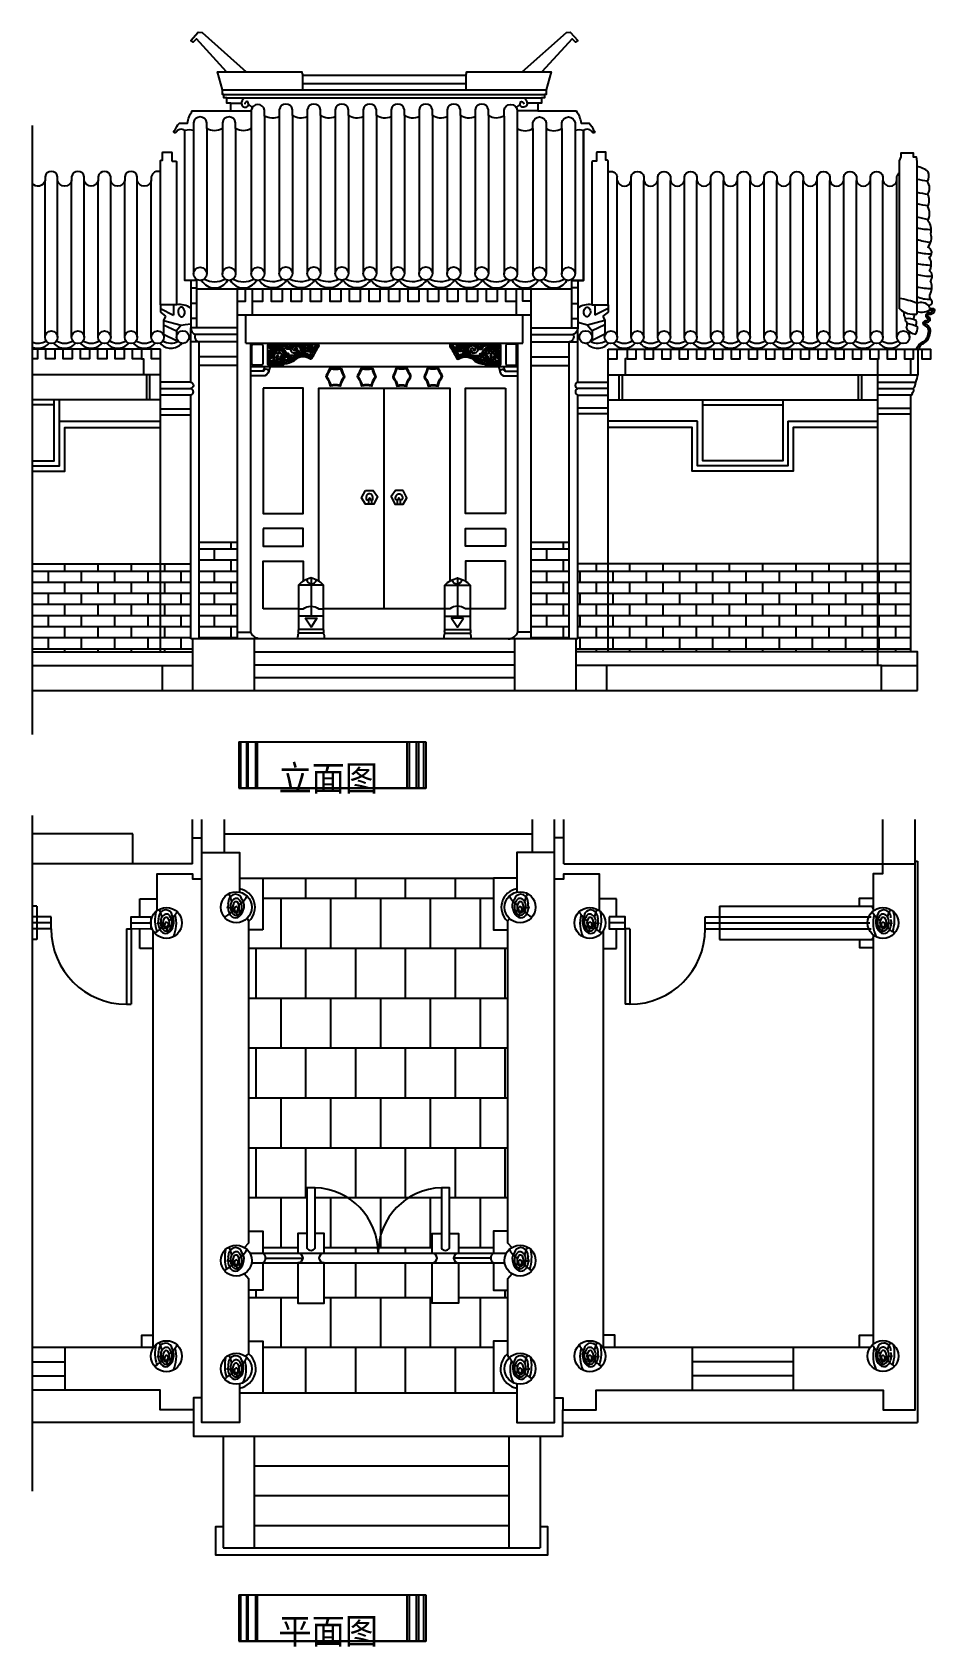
# Model space of a CAD drawing. Header units: metres. Extents: x 9271 to 18101, y 7802 to 23584.
import ezdxf

# ---------------------------------------------------------------- set-up
doc = ezdxf.new("R2010")
doc.units = ezdxf.units.M
for name, color, linetype in [('2', 2, 'Continuous'), ('3', 3, 'Continuous'), ('4', 4, 'Continuous'), ('5', 6, 'Continuous'), ('7', 7, 'Continuous'), ('ASHADE', 7, 'Continuous'), ('BH', 3, 'Continuous')]:
    doc.layers.add(name, color=color, linetype=linetype)

msp = doc.modelspace()

# ---------------------------------------------------------------- texts
at = {"layer": '3', "char_height": 250, "attachment_point": 1}
for s, insert in [('立面图', (11679.35, 16417.01)), ('平面图', (11679.35, 8079.42))]:
    msp.add_mtext(s, dxfattribs=dict(at, insert=insert))

# ---------------------------------------------------------------- hatches: boundary and pattern name
at = {"layer": 'BH'}
h = msp.add_hatch(dxfattribs=at)
h.set_pattern_fill('AR-BRSTD', scale=1.6)
h.paths.add_polyline_path([(11277.37, 18598.08), (10904.57, 18598.08), (10904.57, 17654.08), (11277.37, 17654.08)])
h.paths.add_polyline_path([(14525.37, 18598.08), (14152.57, 18598.08), (14152.57, 17654.08), (14525.37, 17654.08)])
h.paths.add_polyline_path([(14905.37, 18386.88), (14607.77, 18386.88), (14607.77, 17654.08), (14590.17, 17654.08), (14590.17, 17528.48), (14905.37, 17528.48)])
h.paths.add_polyline_path([(17545.36, 17528.48), (17545.36, 18386.88), (14905.37, 18386.88), (14905.37, 17528.48)])
h.paths.add_polyline_path([(17545.36, 17528.48), (17866.96, 17528.48), (17866.96, 18386.88), (17545.36, 18386.88)])
h = msp.add_hatch(dxfattribs=at)
h.set_pattern_fill('AR-BRSTD', scale=1.6)
h.paths.add_polyline_path([(10822.17, 18386.88), (10524.57, 18386.88), (10524.57, 17528.48), (10839.77, 17528.48), (10839.77, 17654.08), (10822.17, 17654.08)])
h.paths.add_polyline_path([(9270.86, 18386.88), (9270.86, 17528.48), (10524.57, 17528.48), (10524.57, 18386.88)])
h = msp.add_hatch(dxfattribs=at)
h.set_pattern_fill('AR-B88', scale=2.4)
h.paths.add_polyline_path([(13920.34, 14810.68), (13784.34, 14810.68), (13784.34, 15316.28), (11526.3, 15316.28), (11526.3, 14810.68), (11390.3, 14810.68), (11390.3, 11865.88), (11526.3, 11865.88), (11526.3, 11649.88), (11868.92, 11649.88), (11868.92, 11842.21), (11958.92, 11842.21), (11958.92, 12287.39), (12037.32, 12289.5, -0.4), (12655.32, 11649.88, -0.4), (13273.32, 12289.5), (13351.72, 12287.39), (13351.72, 11842.21), (13441.72, 11842.21), (13441.72, 11649.88), (13784.34, 11649.88), (13784.34, 11865.88), (13920.34, 11865.88)])
h.paths.add_polyline_path([(12127.32, 11842.21), (12127.32, 11649.88), (12655.32, 11649.88, 0.4), (12037.32, 12289.5), (12037.32, 11842.21)])
h.paths.add_polyline_path([(13183.32, 11842.21), (13273.32, 11842.21), (13273.32, 12289.5, 0.4), (12655.32, 11649.88), (13183.32, 11649.88)])
h.paths.add_polyline_path([(13183.32, 11159.22), (13183.32, 11553.88), (12127.32, 11553.88), (12127.32, 11159.22), (11868.92, 11159.22), (11868.92, 11553.88), (11526.3, 11553.88), (11526.3, 11287.48), (11390.3, 11287.48), (11390.3, 10789.88), (11526.3, 10789.88), (11526.3, 10284.28), (13784.34, 10284.28), (13784.34, 10789.88), (13920.34, 10789.88), (13920.34, 11287.48), (13784.34, 11287.48), (13784.34, 11553.88), (13441.72, 11553.88), (13441.72, 11159.22)])

# ---------------------------------------------------------------- linework, layer by layer
at = {"layer": '2'}
msp.add_line((9270.86, 17150.08), (17932.31, 17150.08), dxfattribs=at)
at = {"layer": '3'}
for p, q in [((11916.18, 23082.82), (13513.76, 23082.82)), ((12714.97, 23164.33), (12714.97, 23164.33)), ((11146.37, 22977.47), (14283.57, 22977.47)), ((9395.69, 20603.07), (9395.69, 22135.89)), ((9518.89, 20603.07), (9518.89, 22135.89)), ((9655.69, 20603.07), (9655.69, 22135.89)), ((9778.89, 20603.07), (9778.89, 22135.89)), ((9915.69, 20603.07), (9915.69, 22135.89)), ((10038.89, 20603.07), (10038.89, 22135.89)), ((10175.69, 20603.07), (10175.69, 22135.89)), ((10298.89, 20603.07), (10298.89, 22135.89)), ((10435.69, 20603.07), (10435.69, 22135.89)), ((14994.25, 22135.89), (14994.25, 22171.89)), ((14994.25, 20603.07), (14994.25, 22135.89)), ((15131.05, 20603.07), (15131.05, 22135.89)), ((15254.25, 20603.07), (15254.25, 22135.89)), ((15391.05, 20603.07), (15391.05, 22135.89)), ((15514.25, 20603.07), (15514.25, 22135.89)), ((15651.05, 20603.07), (15651.05, 22135.89)), ((15774.25, 20603.07), (15774.25, 22135.89)), ((15911.05, 20603.07), (15911.05, 22135.89)), ((16034.25, 20603.07), (16034.25, 22135.89)), ((16171.05, 20603.07), (16171.05, 22135.89)), ((16294.25, 20603.07), (16294.25, 22135.89)), ((16431.05, 20603.07), (16431.05, 22135.89)), ((16554.25, 20603.07), (16554.25, 22135.89)), ((16691.05, 20603.07), (16691.05, 22135.89)), ((16814.25, 20603.07), (16814.25, 22135.89)), ((16951.05, 20603.07), (16951.05, 22135.89)), ((17074.25, 20603.07), (17074.25, 22135.89)), ((17211.05, 20603.07), (17211.05, 22135.89)), ((17334.25, 20603.07), (17334.25, 22135.89)), ((17471.05, 20603.07), (17471.05, 22135.89)), ((17594.25, 20603.07), (17594.25, 22135.89)), ((17731.05, 20603.07), (17731.05, 22135.89)), ((10822.17, 21087.77), (10880.78, 21087.77)), ((14607.77, 21087.77), (14549.16, 21087.77)), ((10524.21, 20920.51), (10524.21, 20848.16)), ((10524.21, 20884.33), (10653.8, 20819.84)), ((10524.21, 20848.16), (10576.07, 20808.09)), ((10653.8, 20920.51), (10653.8, 20819.84)), ((10880.78, 20934.6), (10822.17, 20934.6)), ((14549.16, 20934.6), (14607.77, 20934.6)), ((14776.14, 20920.51), (14776.14, 20819.84)), ((14905.73, 20884.33), (14776.14, 20819.84)), ((14905.73, 20848.16), (14853.87, 20808.09)), ((14905.73, 20920.51), (14905.73, 20848.16)), ((10576.07, 20808.09), (10556.01, 20765.51)), ((10556.01, 20765.51), (10556.01, 20685.37)), ((10556.01, 20765.51), (10726.75, 20720.15)), ((10556.01, 20725.26), (10681.38, 20664.97)), ((10556.01, 20685.37), (10556.01, 20632.78)), ((10726.75, 20720.15), (10681.38, 20664.97)), ((10726.75, 20720.15), (10765.77, 20728.5)), ((10765.77, 20728.5), (10822.17, 20734.53)), ((10880.78, 20787.53), (10822.17, 20787.53)), ((11277.37, 20694.88), (10822.17, 20694.88)), ((14152.57, 20694.88), (14607.77, 20694.88)), ((14549.16, 20787.53), (14607.77, 20787.53)), ((14703.19, 20720.15), (14607.77, 20747.35)), ((14873.93, 20765.51), (14703.19, 20720.15)), ((14703.19, 20720.15), (14748.56, 20664.97)), ((14873.93, 20725.26), (14748.56, 20664.97)), ((14853.87, 20808.09), (14873.93, 20765.51)), ((14873.93, 20765.51), (14873.93, 20685.37)), ((14873.93, 20685.37), (14873.93, 20632.78)), ((10556.01, 20632.78), (10681.38, 20572.49)), ((10681.38, 20664.97), (10681.38, 20572.49)), ((10904.57, 20557.28), (10822.17, 20557.28)), ((11277.37, 20631.68), (10867.09, 20631.68)), ((14152.57, 20631.68), (14562.85, 20631.68)), ((14525.37, 17654.08), (14525.37, 20557.28)), ((14525.37, 20557.28), (14607.77, 20557.28)), ((14748.56, 20664.97), (14748.56, 20572.49)), ((14873.93, 20632.78), (14748.56, 20572.49)), ((17854.25, 20603.07), (17854.25, 20658.32)), ((11277.37, 20411.68), (10904.57, 20411.68)), ((14152.57, 20411.68), (14525.37, 20411.68)), ((11277.37, 20326.08), (10904.57, 20326.08)), ((14152.57, 20326.08), (14525.37, 20326.08)), ((10524.57, 20101.37), (10822.17, 20101.37)), ((14905.37, 20101.37), (14607.77, 20101.37)), ((17545.36, 20101.37), (17890.96, 20101.37)), ((9486.59, 19941.92), (9270.86, 19941.92)), ((10524.57, 19901.92), (10822.17, 19901.92)), ((14905.37, 19909.92), (14607.77, 19909.92)), ((15831.35, 19941.92), (16614.55, 19941.92)), ((17545.36, 19909.92), (17866.96, 19909.92)), ((9536.99, 19781.92), (10524.57, 19781.92)), ((10524.57, 19845.92), (10822.17, 19845.92)), ((14905.37, 19853.92), (14607.77, 19853.92)), ((15780.95, 19781.92), (14905.37, 19781.92)), ((16664.95, 19781.92), (17545.36, 19781.92)), ((17545.36, 19853.92), (17866.96, 19853.92)), ((11998.17, 18250.08), (11998.17, 17878.08)), ((13431.77, 18250.08), (13431.77, 17878.08)), ((11441.37, 17528.08), (13988.57, 17528.08)), ((11441.37, 17402.08), (13988.57, 17402.08)), ((11441.37, 17276.08), (13988.57, 17276.08)), ((11292.85, 16647.57), (11292.85, 16195.17)), ((11292.85, 16647.57), (11292.85, 16195.17)), ((11292.85, 16647.57), (13121.66, 16647.57)), ((11311.57, 16195.17), (11311.57, 16647.57)), ((11311.57, 16195.17), (11311.57, 16647.57)), ((11366.16, 16647.57), (11366.16, 16195.17)), ((11366.16, 16647.57), (11366.16, 16195.17)), ((11384.88, 16195.17), (11384.88, 16647.57)), ((11384.88, 16195.17), (11384.88, 16647.57)), ((11455.55, 16647.57), (11455.55, 16195.17)), ((11455.55, 16647.57), (11455.55, 16195.17)), ((11474.27, 16195.17), (11474.27, 16647.57)), ((11474.27, 16195.17), (11474.27, 16647.57)), ((12940.25, 16195.17), (12940.25, 16647.57)), ((12940.25, 16195.17), (12940.25, 16647.57)), ((12958.97, 16647.57), (12958.97, 16195.17)), ((12958.97, 16647.57), (12958.97, 16195.17)), ((13029.64, 16195.17), (13029.64, 16647.57)), ((13029.64, 16195.17), (13029.64, 16647.57)), ((13048.36, 16647.57), (13048.36, 16195.17)), ((13048.36, 16647.57), (13048.36, 16195.17)), ((13102.94, 16195.17), (13102.94, 16647.57)), ((13102.94, 16195.17), (13102.94, 16647.57)), ((13121.66, 16647.57), (13121.66, 16195.17)), ((13121.66, 16647.57), (13121.66, 16195.17)), ((11292.85, 16195.17), (11311.57, 16195.17)), ((11292.85, 16195.17), (11311.57, 16195.17)), ((13121.66, 16195.17), (13102.94, 16195.17)), ((13121.66, 16195.17), (13102.94, 16195.17)), ((10255.9, 15749.6), (9270.86, 15749.6)), ((10255.9, 15455.48), (10255.9, 15749.6)), ((10838.3, 15709.34), (10928.7, 15709.34)), ((14472.34, 15709.34), (14381.94, 15709.34)), ((17932.31, 15482.97), (17932.31, 9995.26)), ((9317.21, 15042.02), (9270.86, 15042.02)), ((9317.21, 15042.02), (9317.21, 14715.62)), ((10324.83, 15114.11), (10491.9, 15114.11)), ((10324.83, 14938.82), (10324.83, 15114.11)), ((14985.81, 15114.11), (14818.74, 15114.11)), ((14985.81, 14938.82), (14985.81, 15114.11)), ((15993.42, 15042.02), (17498.71, 15042.02)), ((15993.42, 15042.02), (15993.42, 14715.62)), ((9456.67, 14938.82), (9270.86, 14938.82)), ((9456.67, 14878.82), (9270.86, 14878.82)), ((9456.67, 14818.82), (9456.67, 14938.82)), ((10238.27, 14878.82), (10432.45, 14877.43)), ((15072.36, 14878.82), (14914.76, 14878.82)), ((15853.96, 14938.82), (17479.97, 14938.82)), ((15853.96, 14818.82), (15853.96, 14938.82)), ((15853.96, 14878.82), (17466.99, 14878.82)), ((9456.67, 14818.82), (9270.86, 14818.82)), ((9317.21, 14715.62), (9270.86, 14715.62)), ((10192.67, 14818.82), (10192.67, 14082.82)), ((10192.67, 14818.82), (10238.27, 14818.82)), ((10238.27, 14818.82), (10238.27, 14082.82)), ((10324.83, 14628.13), (10324.83, 14818.82)), ((14985.81, 14628.13), (14985.81, 14818.82)), ((15072.36, 14818.82), (15072.36, 14082.82)), ((15117.96, 14818.82), (15072.36, 14818.82)), ((15117.96, 14818.82), (15117.96, 14082.82)), ((15853.96, 14818.82), (17478.77, 14818.82)), ((15993.42, 14715.62), (17498.71, 14715.62)), ((10451.9, 14628.13), (10324.83, 14628.13)), ((14858.74, 14628.13), (14985.81, 14628.13)), ((10192.67, 14082.82), (10238.27, 14082.82)), ((15117.96, 14082.82), (15072.36, 14082.82)), ((11553.78, 11601.88), (11916.92, 11601.88)), ((13756.85, 11601.88), (13393.72, 11601.88)), ((9270.86, 10588.06), (9588.99, 10588.06)), ((15728.95, 10727.26), (15728.95, 10309.66)), ((16716.95, 10588.06), (15728.95, 10588.06)), ((16716.95, 10727.26), (16716.95, 10309.66)), ((9270.86, 10448.86), (9588.99, 10448.86)), ((16716.95, 10448.86), (15728.95, 10448.86)), ((10847.1, 9995.26), (9270.86, 9995.26)), ((14463.54, 9995.26), (17932.31, 9995.26)), ((10861.48, 9860.28), (14439.54, 9860.28)), ((11441.37, 9569.68), (13934.74, 9569.68)), ((11441.37, 9279.08), (13934.74, 9279.08)), ((11441.37, 8988.48), (13934.74, 8988.48)), ((11292.85, 8309.98), (13121.66, 8309.98)), ((11292.85, 8309.98), (11292.85, 7857.57)), ((11292.85, 8309.98), (11292.85, 7857.57)), ((11311.57, 7857.57), (11311.57, 8309.98)), ((11311.57, 7857.57), (11311.57, 8309.98)), ((11366.16, 8309.98), (11366.16, 7857.57)), ((11366.16, 8309.98), (11366.16, 7857.57)), ((11384.88, 7857.57), (11384.88, 8309.98)), ((11384.88, 7857.57), (11384.88, 8309.98)), ((11455.55, 8309.98), (11455.55, 7857.57)), ((11455.55, 8309.98), (11455.55, 7857.57)), ((11474.27, 7857.57), (11474.27, 8309.98)), ((11474.27, 7857.57), (11474.27, 8309.98)), ((12940.25, 7857.57), (12940.25, 8309.98)), ((12940.25, 7857.57), (12940.25, 8309.98)), ((12958.97, 8309.98), (12958.97, 7857.57)), ((12958.97, 8309.98), (12958.97, 7857.57)), ((13029.64, 7857.57), (13029.64, 8309.98)), ((13029.64, 7857.57), (13029.64, 8309.98)), ((13048.36, 8309.98), (13048.36, 7857.57)), ((13048.36, 8309.98), (13048.36, 7857.57)), ((13102.94, 7857.57), (13102.94, 8309.98)), ((13102.94, 7857.57), (13102.94, 8309.98)), ((13121.66, 8309.98), (13121.66, 7857.57)), ((13121.66, 8309.98), (13121.66, 7857.57)), ((11292.85, 7857.57), (11311.57, 7857.57)), ((11292.85, 7857.57), (11311.57, 7857.57)), ((13121.66, 7857.57), (13102.94, 7857.57)), ((13121.66, 7857.57), (13102.94, 7857.57))]:
    msp.add_line(p, q, dxfattribs=at)
for points in [[(11131.18, 22643.29, -0.28), (10978.38, 22643.29), (10978.38, 22700.84, 0.86), (10848.78, 22700.84, 0.86)], [(11413.58, 22643.29, -0.28), (11260.78, 22643.29), (11260.78, 22700.84, 0.86), (11131.18, 22700.84, 0.86)], [(11687.34, 22758.55, -0.22), (11543.18, 22765.86), (11543.18, 22823.41, 0.86), (11413.58, 22823.41)], [(11961.1, 22758.67, -0.25), (11816.94, 22769.86), (11816.94, 22827.41, 0.86), (11687.34, 22827.41)], [(12234.86, 22758.67, -0.25), (12090.7, 22769.86), (12090.7, 22827.41, 0.86), (11961.1, 22827.41)], [(12508.62, 22758.67, -0.25), (12364.46, 22769.86), (12364.46, 22827.41, 0.86), (12234.86, 22827.41)], [(12782.38, 22758.67, -0.25), (12638.22, 22769.86), (12638.22, 22827.41, 0.86), (12508.62, 22827.41)], [(13056.14, 22758.67, -0.25), (12911.98, 22769.86), (12911.98, 22827.41, 0.86), (12782.38, 22827.41)], [(13329.9, 22758.67, -0.25), (13185.74, 22769.86), (13185.74, 22827.41, 0.86), (13056.14, 22827.41)], [(13603.66, 22758.67, -0.25), (13459.5, 22769.86), (13459.5, 22827.41, 0.86), (13329.9, 22827.41)], [(13886.76, 22765.86, -0.28), (13733.26, 22769.86), (13733.26, 22827.41, 0.86), (13603.66, 22827.41)], [(13886.76, 22765.86), (13886.76, 22823.41, -0.86), (14016.36, 22823.41)], [(14016.36, 22643.29, 0.28), (14169.16, 22643.29), (14169.16, 22700.84, -0.86), (14298.76, 22700.84, -0.86)], [(14298.76, 22643.29, 0.28), (14451.56, 22643.29), (14451.56, 22700.84, -0.86), (14581.16, 22700.84, -0.86)], [(17922.29, 20488.32, -0.23), (17984.48, 20557.64, 0.25), (18039.14, 20648.68, 0.41), (18008.87, 20713.27, -0.83), (18012.85, 20766.35, 0.25), (18036.9, 20772.83, 0.88), (18035.41, 20784.2, -0.82), (18046.76, 20843.96, 0.25), (18084.63, 20862.9, 0.75), (18078.47, 20867.05, -0.19), (18051.04, 20870.19)], [(12048.55, 20535.94, 0.03), (11987.23, 20429.18, 0.33), (11809.86, 20395.83, -0.13), (11719.11, 20373.63, -0.07), (11711.85, 20361.59), (11574.95, 20361.59)], [(12066.67, 20534.41, 0.03), (11994.17, 20407.1, 0.36), (11819.91, 20383.11, -0.12), (11728.68, 20357.65, -0.06), (11718.93, 20345.59), (11574.95, 20345.59)], [(11865.23, 20476.86, 0.56), (11854.07, 20497.2, 0.5), (11839.66, 20489.42, -0.44), (11843.49, 20473.65, -0.48), (11819.73, 20486.15, -0.49), (11848.78, 20518.2, -0.28), (11891.58, 20496.48, -0.37), (11873.39, 20436.43, -0.37)], [(13363.27, 20534.41, -0.03), (13435.77, 20407.1, -0.36), (13610.03, 20383.11, 0.12), (13701.26, 20357.65, 0.06), (13711.01, 20345.59), (13854.99, 20345.59)], [(13381.39, 20535.94, -0.03), (13442.71, 20429.18, -0.33), (13620.08, 20395.83, 0.13), (13710.83, 20373.63, 0.07), (13718.09, 20361.59), (13854.99, 20361.59)], [(13564.71, 20476.86, -0.56), (13575.87, 20497.2, -0.5), (13590.28, 20489.42, 0.44), (13586.45, 20473.65, 0.48), (13610.21, 20486.15, 0.49), (13581.16, 20518.2, 0.28), (13538.36, 20496.48, 0.37), (13556.55, 20436.43, 0.37)], [(11576.53, 20417.3, -0.27), (11611.45, 20493, 0.32), (11617.97, 20489.38, 0.9), (11617.24, 20495.18, -0.77), (11614.35, 20502.41, -0.37), (11625.21, 20495.18, -0.45), (11619.42, 20485.04, -0.64), (11610, 20468.4, -0.3), (11604.2, 20471.29, 0.17), (11590.56, 20453.45, 0.14), (11583.19, 20408.32)], [(11854.52, 20428.76, -0.18), (11760.26, 20436.06)], [(11970.76, 20496.88, 0.71), (11970.76, 20482.23, 0.57), (11993.32, 20496.51, 0.29), (11986.93, 20511.91)], [(13459.18, 20496.88, -0.71), (13459.18, 20482.23, -0.57), (13436.62, 20496.51, -0.29), (13443.01, 20511.91)], [(13575.42, 20428.76, 0.18), (13669.68, 20436.06)], [(13853.41, 20417.3, 0.27), (13818.49, 20493, -0.32), (13811.97, 20489.38, -0.9), (13812.7, 20495.18, 0.77), (13815.59, 20502.41, 0.37), (13804.73, 20495.18, 0.45), (13810.52, 20485.04, 0.64), (13819.94, 20468.4, 0.3), (13825.74, 20471.29, -0.17), (13839.38, 20453.45, -0.14), (13846.75, 20408.32)], [(11586.49, 20273.23, 0.63), (11532.69, 20273.23), (11408.57, 20273.23)], [(13843.45, 20273.23, -0.63), (13897.25, 20273.23), (14021.37, 20273.23)], [(11874.97, 17946.88), (11921.37, 17946.88, -0.34), (12074.97, 17946.88), (12121.37, 17946.88)], [(13554.97, 17946.88), (13508.57, 17946.88, 0.34), (13354.97, 17946.88), (13308.57, 17946.88)]]:
    msp.add_lwpolyline(points, format="xyb", dxfattribs=at)
for points in [[(11413.58, 22823.41), (11413.58, 21222.72)], [(11543.18, 22765.86), (11543.18, 21222.72)], [(11687.34, 22827.41), (11687.34, 21226.72)], [(11816.94, 22769.86), (11816.94, 21226.72)], [(11961.1, 22827.41), (11961.1, 21226.72)], [(12090.7, 22769.86), (12090.7, 21226.72)], [(12234.86, 22827.41), (12234.86, 21226.72)], [(12364.46, 22769.86), (12364.46, 21226.72)], [(12508.62, 22827.41), (12508.62, 21226.72)], [(12638.22, 22769.86), (12638.22, 21226.72)], [(12782.38, 22827.41), (12782.38, 21226.72)], [(12911.98, 22769.86), (12911.98, 21226.72)], [(13056.14, 22827.41), (13056.14, 21226.72)], [(13185.74, 22769.86), (13185.74, 21226.72)], [(13329.9, 22827.41), (13329.9, 21226.72)], [(13459.5, 22769.86), (13459.5, 21226.72)], [(13603.66, 22827.41), (13603.66, 21226.72)], [(13733.26, 22769.86), (13733.26, 21226.72)], [(13886.76, 22765.86), (13886.76, 21222.72)], [(14016.36, 22823.41), (14016.36, 21222.72)], [(10848.78, 22700.84), (10848.78, 21222.72)], [(10978.38, 22643.29), (10978.38, 21222.72)], [(11131.18, 22700.84), (11131.18, 21222.72)], [(11260.78, 22643.29), (11260.78, 21222.72)], [(14169.16, 22643.29), (14169.16, 21222.72)], [(14298.76, 22700.84), (14298.76, 21222.72)], [(14451.56, 22643.29), (14451.56, 21222.72)], [(14549.16, 21158.08), (14665.16, 21158.08), (14665.16, 22624.44)], [(14581.16, 22700.84), (14581.16, 21222.72)], [(11277.37, 20954.88), (11358.17, 20954.88), (11358.17, 21077.28)], [(11422.17, 21077.28), (11422.17, 20954.88), (11527.37, 20954.88), (11527.37, 21077.28)], [(11608.17, 21077.28), (11608.17, 20954.88), (11718.57, 20954.88), (11718.57, 21077.28)], [(11799.37, 21077.28), (11799.37, 20954.88), (11909.77, 20954.88), (11909.77, 21077.28)], [(11990.57, 21077.28), (11990.57, 20954.88), (12100.97, 20954.88), (12100.97, 21077.28)], [(12181.77, 21077.28), (12181.77, 20954.88), (12292.17, 20954.88), (12292.17, 21077.28)], [(12372.97, 21077.28), (12372.97, 20954.88), (12483.37, 20954.88), (12483.37, 21077.28)], [(12564.17, 21077.28), (12564.17, 20954.88), (12674.57, 20954.88), (12674.57, 21077.28)], [(12755.37, 21077.28), (12755.37, 20954.88), (12865.77, 20954.88), (12865.77, 21077.28)], [(12946.57, 21077.28), (12946.57, 20954.88), (13056.97, 20954.88), (13056.97, 21077.28)], [(13137.77, 21077.28), (13137.77, 20954.88), (13248.17, 20954.88), (13248.17, 21077.28)], [(13328.97, 21077.28), (13328.97, 20954.88), (13439.37, 20954.88), (13439.37, 21077.28)], [(13520.17, 21077.28), (13520.17, 20954.88), (13630.57, 20954.88), (13630.57, 21077.28)], [(13711.37, 21077.28), (13711.37, 20954.88), (13821.77, 20954.88), (13821.77, 21077.28)], [(13902.57, 21077.28), (13902.57, 20954.88), (14007.77, 20954.88)], [(14152.57, 20954.88), (14071.77, 20954.88), (14071.77, 21077.28)], [(11623.52, 20498.34), (11623.52, 20498.34), (11623.6, 20500.85), (11623.63, 20502.98), (11623.62, 20504.76), (11623.56, 20506.26), (11623.44, 20507.51), (11623.26, 20508.56), (11623.01, 20509.46), (11622.7, 20510.25), (11622.31, 20510.98), (11621.84, 20511.65), (11621.32, 20512.27), (11620.75, 20512.85), (11620.13, 20513.4), (11619.47, 20513.91), (11618.79, 20514.4), (11618.09, 20514.88), (11617.37, 20515.34), (11616.65, 20515.78), (11615.91, 20516.21), (11615.18, 20516.61), (11614.43, 20516.98), (11613.69, 20517.31), (11612.95, 20517.6), (11612.21, 20517.86), (11611.47, 20518.06), (11610.73, 20518.21), (11610.01, 20518.31), (11609.28, 20518.37), (11608.56, 20518.37), (11607.85, 20518.33), (11607.15, 20518.24), (11606.45, 20518.1), (11605.76, 20517.91), (11605.08, 20517.67), (11604.44, 20517.4), (11603.82, 20517.09), (11603.25, 20516.74), (11602.72, 20516.37), (11602.25, 20515.98), (11601.86, 20515.56), (11601.53, 20515.13), (11601.28, 20514.69), (11601.11, 20514.24), (11601.01, 20513.78), (11600.99, 20513.32), (11601.04, 20512.86), (11601.17, 20512.4), (11601.37, 20511.94), (11601.65, 20511.49), (11601.99, 20511.05), (11602.38, 20510.63), (11602.81, 20510.22), (11603.26, 20509.83), (11603.72, 20509.46), (11604.19, 20509.12), (11604.64, 20508.8), (11605.06, 20508.51), (11605.46, 20508.25), (11605.82, 20508), (11606.16, 20507.76), (11606.47, 20507.52), (11606.74, 20507.28), (11606.97, 20507.03), (11607.17, 20506.75), (11607.34, 20506.45), (11607.46, 20506.12), (11607.56, 20505.77), (11607.63, 20505.39), (11607.68, 20504.98), (11607.7, 20504.54), (11607.7, 20504.07), (11607.7, 20503.57), (11607.67, 20503.05), (11607.63, 20502.49), (11607.57, 20501.92), (11607.48, 20501.33), (11607.35, 20500.74), (11607.18, 20500.14), (11606.96, 20499.54), (11606.69, 20498.95), (11606.36, 20498.36), (11605.97, 20497.8), (11605.53, 20497.27), (11605.04, 20496.77), (11604.5, 20496.32), (11603.93, 20495.92), (11603.31, 20495.59), (11602.66, 20495.33), (11601.98, 20495.14), (11601.27, 20495.03), (11600.54, 20494.99), (11599.77, 20495.02), (11598.98, 20495.11), (11598.16, 20495.27), (11597.32, 20495.49), (11596.46, 20495.77), (11595.57, 20496.1), (11594.67, 20496.48), (11593.77, 20496.91), (11592.87, 20497.41), (11591.97, 20497.96), (11591.1, 20498.56), (11590.26, 20499.23), (11589.45, 20499.95), (11588.69, 20500.74), (11587.98, 20501.57), (11587.33, 20502.45), (11586.74, 20503.38), (11586.22, 20504.33), (11585.78, 20505.31), (11585.42, 20506.31), (11585.14, 20507.31), (11584.96, 20508.32), (11584.88, 20509.33), (11584.88, 20510.31), (11584.98, 20511.25), (11585.17, 20512.15), (11585.45, 20512.99), (11585.82, 20513.75), (11586.27, 20514.44), (11586.81, 20515.02), (11587.42, 20515.52), (11588.08, 20515.96), (11588.79, 20516.33), (11589.51, 20516.66), (11590.25, 20516.96), (11590.97, 20517.25), (11591.67, 20517.53), (11592.33, 20517.83), (11592.94, 20518.14), (11593.51, 20518.47), (11594.03, 20518.84), (11594.5, 20519.25), (11594.91, 20519.69), (11595.27, 20520.19), (11595.57, 20520.75), (11595.82, 20521.37), (11596, 20522.02), (11596.14, 20522.7), (11596.24, 20523.36), (11596.31, 20523.99), (11596.34, 20524.57), (11596.35, 20525.07), (11596.34, 20525.46), (11596.32, 20525.73), (11596.28, 20525.88), (11596.23, 20525.91), (11596.17, 20525.85), (11596.08, 20525.68), (11595.98, 20525.43), (11595.85, 20525.1), (11595.69, 20524.69), (11595.51, 20524.23), (11595.3, 20523.72), (11595.06, 20523.18), (11594.78, 20522.64), (11594.45, 20522.12), (11594.09, 20521.63), (11593.67, 20521.19), (11593.2, 20520.83), (11592.67, 20520.56), (11592.1, 20520.38), (11591.49, 20520.27), (11590.86, 20520.23), (11590.2, 20520.25), (11589.54, 20520.32), (11588.89, 20520.44), (11588.24, 20520.59), (11587.62, 20520.77), (11587.03, 20520.98), (11586.46, 20521.22), (11585.94, 20521.5), (11585.45, 20521.82), (11585.02, 20522.18), (11584.63, 20522.59), (11584.3, 20523.04), (11584.03, 20523.55), (11583.81, 20524.11), (11583.66, 20524.7), (11583.56, 20525.33), (11583.52, 20525.98), (11583.54, 20526.65), (11583.61, 20527.34), (11583.73, 20528.03), (11583.91, 20528.73), (11584.15, 20529.41), (11584.44, 20530.09), (11584.81, 20530.75), (11585.24, 20531.4), (11585.74, 20532.01), (11586.33, 20532.6), (11587, 20533.14), (11587.75, 20533.65), (11588.57, 20534.11), (11589.46, 20534.52), (11590.4, 20534.88), (11591.38, 20535.19), (11592.39, 20535.43), (11593.42, 20535.61), (11594.45, 20535.72), (11595.47, 20535.76), (11596.47, 20535.73), (11597.46, 20535.65), (11598.41, 20535.51), (11599.32, 20535.33), (11600.18, 20535.1), (11600.99, 20534.84), (11601.74, 20534.55), (11602.41, 20534.24), (11603.04, 20533.91), (11603.65, 20533.58), (11604.25, 20533.26), (11604.88, 20532.95), (11605.55, 20532.66), (11606.3, 20532.4), (11607.13, 20532.18), (11608.08, 20532), (11609.13, 20531.86), (11610.26, 20531.74), (11611.47, 20531.61), (11612.74, 20531.48), (11614.04, 20531.31), (11615.37, 20531.09), (11616.72, 20530.81), (11618.06, 20530.46), (11619.38, 20530.03), (11620.67, 20529.56), (11621.92, 20529.04), (11623.11, 20528.5), (11624.24, 20527.94), (11625.28, 20527.38), (11626.22, 20526.83), (11627.06, 20526.3), (11627.8, 20525.81), (11628.46, 20525.37), (11629.05, 20525), (11629.57, 20524.71), (11630.06, 20524.52), (11630.5, 20524.44), (11630.93, 20524.49), (11631.35, 20524.68), (11631.78, 20524.98), (11632.21, 20525.37), (11632.65, 20525.82), (11633.13, 20526.3), (11633.64, 20526.78), (11634.19, 20527.23), (11634.8, 20527.63), (11635.46, 20527.95), (11636.18, 20528.2), (11636.93, 20528.39), (11637.72, 20528.52), (11638.54, 20528.61), (11639.37, 20528.67), (11640.21, 20528.7), (11641.04, 20528.72), (11641.87, 20528.73), (11642.67, 20528.75), (11643.46, 20528.77), (11644.23, 20528.8), (11644.96, 20528.84), (11645.67, 20528.91), (11646.34, 20529), (11646.96, 20529.12), (11647.54, 20529.27), (11648.09, 20529.45), (11648.6, 20529.64), (11649.1, 20529.83), (11649.57, 20530.03), (11650.04, 20530.21), (11650.51, 20530.36), (11650.99, 20530.49), (11651.48, 20530.57), (11651.98, 20530.63), (11652.5, 20530.66), (11653.03, 20530.67), (11653.57, 20530.68), (11654.13, 20530.7), (11654.69, 20530.72), (11655.26, 20530.77), (11655.84, 20530.84), (11656.42, 20530.95), (11657, 20531.08), (11657.59, 20531.24), (11658.17, 20531.43), (11658.75, 20531.64), (11659.33, 20531.88), (11659.89, 20532.14), (11660.44, 20532.42), (11660.97, 20532.71), (11661.48, 20533), (11661.95, 20533.28), (11662.38, 20533.54), (11662.77, 20533.77), (11663.09, 20533.95), (11663.35, 20534.07), (11663.54, 20534.13), (11663.67, 20534.11), (11663.72, 20534.03), (11663.72, 20533.88), (11663.66, 20533.66), (11663.54, 20533.37), (11663.37, 20533.01), (11663.15, 20532.58), (11662.89, 20532.08), (11662.58, 20531.53), (11662.22, 20530.94), (11661.81, 20530.34), (11661.36, 20529.75), (11660.85, 20529.18), (11660.3, 20528.66), (11659.69, 20528.19), (11659.03, 20527.81), (11658.35, 20527.49), (11657.66, 20527.2), (11656.99, 20526.94), (11656.38, 20526.67), (11655.83, 20526.37), (11655.38, 20526.03), (11655.06, 20525.62), (11654.87, 20525.12), (11654.8, 20524.55), (11654.83, 20523.92), (11654.92, 20523.23), (11655.04, 20522.51), (11655.18, 20521.77), (11655.3, 20521.02), (11655.38, 20520.27), (11655.39, 20519.54), (11655.34, 20518.83), (11655.23, 20518.15), (11655.07, 20517.5), (11654.87, 20516.89), (11654.63, 20516.31), (11654.37, 20515.77), (11654.09, 20515.28), (11653.8, 20514.84), (11653.5, 20514.44), (11653.19, 20514.08), (11652.88, 20513.76), (11652.56, 20513.47), (11652.25, 20513.2), (11651.94, 20512.97), (11651.63, 20512.75), (11651.33, 20512.54), (11651.04, 20512.36), (11650.74, 20512.2), (11650.44, 20512.06), (11650.13, 20511.96), (11649.8, 20511.89), (11649.46, 20511.85), (11649.1, 20511.86), (11648.71, 20511.91), (11648.3, 20512.01), (11647.87, 20512.15), (11647.43, 20512.32), (11647, 20512.54), (11646.56, 20512.79), (11646.13, 20513.07), (11645.71, 20513.39), (11645.32, 20513.74), (11644.94, 20514.11), (11644.6, 20514.52), (11644.29, 20514.95), (11644.03, 20515.42), (11643.81, 20515.91), (11643.65, 20516.42), (11643.54, 20516.97), (11643.49, 20517.54), (11643.5, 20518.13), (11643.53, 20518.73), (11643.59, 20519.33), (11643.66, 20519.92), (11643.71, 20520.51), (11643.75, 20521.07), (11643.74, 20521.6), (11643.68, 20522.09), (11643.58, 20522.55), (11643.43, 20522.97), (11643.24, 20523.37), (11643.02, 20523.73), (11642.76, 20524.06), (11642.48, 20524.37), (11642.17, 20524.65), (11641.84, 20524.91), (11641.5, 20525.14), (11641.13, 20525.34), (11640.75, 20525.49), (11640.36, 20525.6), (11639.94, 20525.66), (11639.51, 20525.65), (11639.07, 20525.58), (11638.61, 20525.44), (11638.15, 20525.24), (11637.7, 20525), (11637.28, 20524.72), (11636.9, 20524.43), (11636.57, 20524.13), (11636.31, 20523.84), (11636.13, 20523.57), (11636.04, 20523.33), (11636.03, 20523.11), (11636.1, 20522.9), (11636.24, 20522.69), (11636.43, 20522.46), (11636.67, 20522.22), (11636.95, 20521.93), (11637.26, 20521.6), (11637.58, 20521.2), (11637.92, 20520.76), (11638.27, 20520.25), (11638.62, 20519.7), (11638.96, 20519.09), (11639.29, 20518.44), (11639.61, 20517.75), (11639.91, 20517.01), (11640.19, 20516.23), (11640.45, 20515.39), (11640.71, 20514.45), (11640.98, 20513.38), (11641.26, 20512.16), (11641.58, 20510.75), (11641.95, 20509.13), (11642.37, 20507.27), (11623.76, 20505.58), (11623.52, 20510.89), (11618.21, 20515), (11612.17, 20518.38), (11606.37, 20518.62), (11601.05, 20515.72), (11600.57, 20511.86), (11604.92, 20508.48), (11607.57, 20507.03), (11607.82, 20503.89), (11607.33, 20498.83), (11602.98, 20494.48), (11596.7, 20495.2), (11588.97, 20499.31), (11584.14, 20507.27), (11585.34, 20515.48), (11592.11, 20517.41), (11596.22, 20520.07), (11596.46, 20526.83), (11595.98, 20525.38), (11593.8, 20519.83), (11588, 20520.31), (11583.65, 20522.48), (11583.17, 20528.03), (11586.07, 20533.59), (11594.53, 20536.48), (11602.5, 20534.79), (11605.88, 20531.65), (11616.76, 20531.65), (11627.39, 20526.59), (11631.01, 20522.96), (11634.15, 20528.52), (11641.16, 20528.76), (11647.44, 20528.76), (11650.83, 20530.93), (11655.18, 20530.45), (11660.01, 20531.9), (11664.12, 20534.79), (11663.63, 20533.34), (11660.25, 20527.31), (11653.49, 20526.59), (11656.14, 20520.07), (11654.21, 20514.76), (11651.55, 20512.58), (11649.38, 20511.38), (11645.51, 20513.07), (11642.85, 20516.69), (11644.3, 20522), (11642.37, 20524.9), (11639.23, 20526.34), (11635.12, 20523.21), (11637.05, 20522.24), (11640.2, 20517.41), (11641.16, 20512.58), (11642.37, 20507.27)], [(11710.53, 20535.94), (11710.23, 20535.8), (11709.24, 20535.48), (11708.19, 20535.26), (11707.09, 20535.13), (11705.92, 20535.08), (11704.7, 20535.08), (11703.46, 20535.14), (11702.22, 20535.23), (11701, 20535.35), (11699.82, 20535.48), (11698.71, 20535.61), (11697.69, 20535.73), (11696.77, 20535.82), (11695.95, 20535.88), (11695.2, 20535.92), (11694.52, 20535.93), (11693.89, 20535.91), (11693.28, 20535.85), (11692.69, 20535.77), (11692.09, 20535.66), (11691.48, 20535.51), (11690.85, 20535.33), (11690.19, 20535.12), (11689.52, 20534.89), (11688.82, 20534.63), (11688.09, 20534.34), (11687.34, 20534.03), (11686.57, 20533.7), (11685.77, 20533.35), (11684.96, 20532.98), (11684.13, 20532.6), (11683.3, 20532.2), (11682.48, 20531.79), (11681.67, 20531.36), (11680.89, 20530.93), (11680.14, 20530.49), (11679.42, 20530.04), (11678.75, 20529.59), (11678.12, 20529.15), (11677.54, 20528.71), (11677.01, 20528.28), (11676.53, 20527.88), (11676.1, 20527.49), (11675.73, 20527.14), (11675.42, 20526.81), (11675.18, 20526.52), (11675.01, 20526.27), (11674.92, 20526.05), (11674.92, 20525.88), (11675.02, 20525.74), (11675.22, 20525.65), (11675.52, 20525.6), (11675.95, 20525.6), (11676.48, 20525.64), (11677.1, 20525.72), (11677.81, 20525.84), (11678.58, 20526.01), (11679.41, 20526.21), (11680.28, 20526.45), (11681.19, 20526.72), (11682.12, 20527.02), (11683.07, 20527.34), (11684.05, 20527.65), (11685.08, 20527.96), (11686.14, 20528.23), (11687.25, 20528.45), (11688.42, 20528.6), (11689.65, 20528.67), (11690.93, 20528.65), (11692.26, 20528.55), (11693.61, 20528.38), (11694.95, 20528.16), (11696.26, 20527.9), (11697.52, 20527.62), (11698.7, 20527.34), (11699.78, 20527.07), (11700.75, 20526.82), (11701.61, 20526.6), (11702.38, 20526.41), (11703.09, 20526.25), (11703.76, 20526.14), (11704.41, 20526.05), (11705.06, 20526.01), (11705.72, 20526.02), (11706.43, 20526.07), (11707.17, 20526.16), (11707.97, 20526.28), (11708.82, 20526.43), (11709.73, 20526.6), (11710.7, 20526.79), (11711.74, 20527), (11712.85, 20527.21), (11714.04, 20527.41), (11715.3, 20527.61), (11716.59, 20527.79), (11717.91, 20527.94), (11719.25, 20528.05), (11720.57, 20528.11), (11721.87, 20528.11), (11723.13, 20528.04), (11724.33, 20527.9), (11725.48, 20527.69), (11726.56, 20527.41), (11727.58, 20527.07), (11728.54, 20526.67), (11729.43, 20526.24), (11730.26, 20525.76), (11731.03, 20525.25), (11731.73, 20524.72), (11732.39, 20524.17), (11733.01, 20523.62), (11733.61, 20523.08), (11734.21, 20522.56), (11734.82, 20522.08), (11735.45, 20521.64), (11736.13, 20521.27), (11736.87, 20520.97), (11737.65, 20520.73), (11738.48, 20520.56), (11739.33, 20520.46), (11740.21, 20520.43), (11741.09, 20520.45), (11741.97, 20520.53), (11742.84, 20520.68), (11743.7, 20520.88), (11744.55, 20521.19), (11745.41, 20521.63), (11746.29, 20522.27), (11747.2, 20523.14), (11748.16, 20524.28), (11749.18, 20525.74), (11750.27, 20527.56)], [(11730.47, 20510.45), (11730.47, 20510.45), (11729.79, 20512.93), (11729, 20515.04), (11728.12, 20516.83), (11727.18, 20518.33), (11726.18, 20519.56), (11725.13, 20520.55), (11724.07, 20521.34), (11722.99, 20521.97), (11721.92, 20522.45), (11720.86, 20522.81), (11719.83, 20523.06), (11718.81, 20523.21), (11717.84, 20523.27), (11716.9, 20523.26), (11716, 20523.2), (11715.16, 20523.09), (11714.38, 20522.94), (11713.64, 20522.77), (11712.96, 20522.57), (11712.3, 20522.37), (11711.68, 20522.16), (11711.08, 20521.95), (11710.5, 20521.74), (11709.92, 20521.55), (11709.34, 20521.38), (11708.76, 20521.23), (11708.18, 20521.1), (11707.59, 20521), (11706.98, 20520.93), (11706.37, 20520.89), (11705.74, 20520.89), (11705.1, 20520.92), (11704.43, 20520.99), (11703.74, 20521.1), (11703.03, 20521.25), (11702.29, 20521.43), (11701.52, 20521.64), (11700.72, 20521.88), (11699.89, 20522.16), (11699.01, 20522.46), (11698.1, 20522.78), (11697.16, 20523.13), (11696.19, 20523.48), (11695.2, 20523.83), (11694.2, 20524.18), (11693.19, 20524.5), (11692.19, 20524.81), (11691.18, 20525.08), (11690.18, 20525.3), (11689.09, 20525.48), (11687.83, 20525.6), (11686.29, 20525.66), (11684.39, 20525.64), (11682.02, 20525.55), (11679.1, 20525.38), (11675.52, 20525.11), (11728.79, 20517.57), (11722.92, 20523.43), (11714.53, 20523.43), (11709.92, 20521.34), (11705.31, 20520.5), (11699.43, 20522.18), (11691.04, 20525.53), (11686.01, 20525.95), (11675.52, 20525.11)], [(11759.1, 20535.94), (11758.94, 20535.84), (11758.74, 20535.71), (11758.53, 20535.6), (11758.26, 20535.51), (11757.92, 20535.44), (11757.47, 20535.4), (11756.94, 20535.38), (11756.34, 20535.36), (11755.69, 20535.35), (11755.02, 20535.32), (11754.35, 20535.28), (11753.7, 20535.2), (11753.1, 20535.09), (11752.55, 20534.94), (11752.06, 20534.76), (11751.62, 20534.57), (11751.22, 20534.39), (11750.84, 20534.22), (11750.49, 20534.1), (11750.15, 20534.04), (11749.81, 20534.05), (11749.47, 20534.14), (11749.12, 20534.31), (11748.78, 20534.55), (11748.44, 20534.82), (11748.11, 20535.13), (11747.8, 20535.45), (11747.5, 20535.77), (11747.34, 20535.94)], [(11796.44, 20491.59), (11793.68, 20490.27), (11791.06, 20489.14), (11788.54, 20488.18), (11786.11, 20487.4), (11783.74, 20486.77), (11781.4, 20486.28), (11779.07, 20485.94), (11776.72, 20485.72), (11774.35, 20485.62), (11771.96, 20485.65), (11769.59, 20485.8), (11767.27, 20486.08), (11765.02, 20486.49), (11762.86, 20487.05), (11760.84, 20487.74), (11758.97, 20488.58), (11757.28, 20489.57), (11755.76, 20490.69), (11754.41, 20491.91), (11753.22, 20493.21), (11752.18, 20494.57), (11751.28, 20495.97), (11750.52, 20497.38), (11749.88, 20498.78), (11749.36, 20500.15), (11748.95, 20501.49), (11748.64, 20502.79), (11748.43, 20504.06), (11748.3, 20505.29), (11748.25, 20506.49), (11748.27, 20507.65), (11748.34, 20508.77), (11748.47, 20509.85), (11748.66, 20510.88), (11748.9, 20511.87), (11749.19, 20512.82), (11749.54, 20513.71), (11749.94, 20514.54), (11750.41, 20515.32), (11750.93, 20516.03), (11751.51, 20516.68), (11752.13, 20517.27), (11752.77, 20517.81), (11753.43, 20518.32), (11754.08, 20518.79), (11754.7, 20519.23), (11755.29, 20519.66), (11755.82, 20520.08), (11756.29, 20520.5), (11756.7, 20520.91), (11757.08, 20521.31), (11757.45, 20521.69), (11757.82, 20522.04), (11758.22, 20522.36), (11758.67, 20522.64), (11759.18, 20522.87), (11759.77, 20523.06), (11760.44, 20523.18), (11761.17, 20523.24), (11761.97, 20523.24), (11762.81, 20523.16), (11763.69, 20523.01), (11764.6, 20522.78), (11765.54, 20522.45), (11766.48, 20522.04), (11767.41, 20521.56), (11768.29, 20521.02), (11769.1, 20520.45), (11769.79, 20519.85), (11770.35, 20519.25), (11770.73, 20518.67), (11770.92, 20518.12), (11770.89, 20517.62), (11770.67, 20517.17), (11770.28, 20516.73), (11769.78, 20516.32), (11769.18, 20515.9), (11768.53, 20515.48), (11767.87, 20515.04), (11767.22, 20514.56), (11766.62, 20514.04), (11766.07, 20513.48), (11765.59, 20512.88), (11765.18, 20512.24), (11764.85, 20511.57), (11764.59, 20510.87), (11764.43, 20510.14), (11764.35, 20509.39), (11764.37, 20508.63), (11764.49, 20507.85), (11764.68, 20507.08), (11764.95, 20506.31), (11765.3, 20505.57), (11765.7, 20504.87), (11766.15, 20504.21), (11766.66, 20503.6), (11767.2, 20503.05), (11767.79, 20502.57), (11768.42, 20502.16), (11769.1, 20501.8), (11769.84, 20501.5), (11770.63, 20501.26), (11771.48, 20501.08), (11772.39, 20500.94), (11773.36, 20500.87), (11774.39, 20500.85), (11775.45, 20500.9), (11776.54, 20501.02), (11777.64, 20501.23), (11778.73, 20501.52), (11779.81, 20501.92), (11780.85, 20502.41), (11781.85, 20503.01), (11782.78, 20503.72), (11783.64, 20504.51), (11784.41, 20505.37), (11785.08, 20506.3), (11785.63, 20507.27), (11786.04, 20508.29), (11786.3, 20509.32), (11786.41, 20510.38), (11786.4, 20511.42), (11786.31, 20512.42), (11786.18, 20513.38), (11786.06, 20514.25), (11785.99, 20515.02), (11786.01, 20515.67), (11786.16, 20516.17), (11786.48, 20516.51), (11786.95, 20516.71), (11787.56, 20516.8), (11788.26, 20516.81), (11789.04, 20516.77), (11789.88, 20516.71), (11790.74, 20516.66), (11791.61, 20516.66), (11792.47, 20516.72), (11793.3, 20516.86), (11794.09, 20517.08), (11794.84, 20517.37), (11795.54, 20517.76), (11796.19, 20518.23), (11796.77, 20518.79), (11797.28, 20519.45), (11797.71, 20520.2), (11798.07, 20521.04), (11798.35, 20521.94), (11798.56, 20522.9), (11798.7, 20523.89), (11798.78, 20524.9), (11798.79, 20525.92), (11798.74, 20526.92), (11798.64, 20527.9), (11798.46, 20528.85), (11798.22, 20529.76), (11797.91, 20530.62), (11797.51, 20531.44), (11797.03, 20532.19), (11796.47, 20532.87), (11795.81, 20533.49), (11795.05, 20534.03), (11794.22, 20534.48), (11793.32, 20534.87), (11792.37, 20535.17), (11791.4, 20535.4), (11790.41, 20535.56), (11789.43, 20535.64), (11788.47, 20535.65), (11787.55, 20535.59), (11786.67, 20535.47), (11785.84, 20535.31), (11785.06, 20535.11), (11784.34, 20534.89), (11783.69, 20534.67), (11783.11, 20534.45), (11782.6, 20534.26), (11782.16, 20534.09), (11781.78, 20533.96), (11781.45, 20533.87), (11781.13, 20533.82), (11780.81, 20533.82), (11780.47, 20533.86), (11780.1, 20533.96), (11779.66, 20534.12), (11779.15, 20534.33), (11778.57, 20534.59), (11777.93, 20534.88), (11777.24, 20535.2), (11776.51, 20535.53), (11775.74, 20535.86), (11775.54, 20535.94)], [(11900.06, 20498.75), (11898.13, 20498.98), (11896.42, 20499.36), (11894.9, 20499.85), (11893.55, 20500.45), (11892.36, 20501.14), (11891.3, 20501.9), (11890.36, 20502.72), (11889.51, 20503.57), (11888.73, 20504.44), (11888.02, 20505.32), (11887.39, 20506.21), (11886.82, 20507.08), (11886.31, 20507.93), (11885.87, 20508.76), (11885.49, 20509.54), (11885.17, 20510.27), (11884.91, 20510.95), (11884.68, 20511.58), (11884.46, 20512.17), (11884.23, 20512.72), (11883.96, 20513.24), (11883.62, 20513.75), (11883.19, 20514.25), (11882.66, 20514.74), (11881.99, 20515.25), (11881.21, 20515.76), (11880.35, 20516.3), (11879.44, 20516.87), (11878.5, 20517.48), (11877.56, 20518.14), (11876.66, 20518.85), (11875.8, 20519.63), (11875.03, 20520.48), (11874.35, 20521.38), (11873.75, 20522.33), (11873.24, 20523.32), (11872.81, 20524.32), (11872.46, 20525.33), (11872.2, 20526.33), (11872.03, 20527.31), (11871.94, 20528.27), (11871.93, 20529.19), (11872, 20530.07), (11872.13, 20530.93), (11872.34, 20531.75), (11872.6, 20532.54), (11872.92, 20533.29), (11873.29, 20534.02), (11873.7, 20534.71), (11874.15, 20535.36), (11874.61, 20535.94)], [(11879.43, 20535.94), (11879.61, 20535.52), (11879.87, 20535.05), (11880.21, 20534.56), (11880.63, 20534.09), (11881.15, 20533.62), (11881.77, 20533.16), (11882.47, 20532.7), (11883.25, 20532.23), (11884.09, 20531.74), (11884.99, 20531.23), (11885.94, 20530.69), (11886.92, 20530.11), (11887.93, 20529.48), (11888.96, 20528.8), (11890.02, 20528.07), (11891.1, 20527.27), (11892.19, 20526.4), (11893.31, 20525.46), (11894.44, 20524.44), (11895.59, 20523.33), (11896.75, 20522.14), (11897.92, 20520.87), (11899.09, 20519.54), (11900.27, 20518.18), (11901.45, 20516.8), (11902.63, 20515.42), (11903.8, 20514.05), (11904.96, 20512.72), (11906.1, 20511.43), (11907.23, 20510.17), (11908.33, 20508.92), (11909.4, 20507.64), (11910.44, 20506.31), (11911.43, 20504.92), (11912.38, 20503.43), (11913.27, 20501.82), (11914.11, 20500.08), (11914.89, 20498.19), (11915.6, 20496.17), (11916.25, 20494.01), (11916.84, 20491.73), (11917.36, 20489.32), (11917.82, 20486.8), (11918.2, 20484.16), (11918.52, 20481.41), (11918.74, 20478.59), (11918.83, 20475.74), (11918.77, 20472.89), (11918.52, 20470.08), (11918.07, 20467.35), (11917.38, 20464.75), (11916.42, 20462.3)], [(11919.62, 20526.56), (11919.62, 20526.56), (11917.72, 20527.94), (11915.95, 20529), (11914.3, 20529.79), (11912.77, 20530.33), (11911.36, 20530.67), (11910.05, 20530.84), (11908.84, 20530.88), (11907.71, 20530.82), (11906.67, 20530.7), (11905.71, 20530.52), (11904.8, 20530.28), (11903.96, 20529.99), (11903.16, 20529.65), (11902.4, 20529.25), (11901.68, 20528.81), (11900.98, 20528.31), (11900.29, 20527.77), (11899.64, 20527.16), (11899.04, 20526.46), (11898.51, 20525.65), (11898.07, 20524.72), (11897.73, 20523.63), (11897.51, 20522.37), (11897.44, 20520.93), (11914.36, 20530.69), (11906.84, 20531.44), (11900.82, 20528.81), (11897.44, 20525.06), (11897.44, 20520.93)], [(11922.28, 20535.94), (11922.24, 20535.74), (11921.91, 20533.68), (11921.64, 20531.68), (11921.41, 20529.74), (11921.21, 20527.86), (11921.04, 20526.05), (11920.89, 20524.32), (11920.75, 20522.68), (11920.61, 20521.13), (11920.47, 20519.67), (11920.33, 20518.31), (11920.2, 20517.03), (11920.08, 20515.84), (11919.96, 20514.74), (11919.85, 20513.72), (11919.75, 20512.79), (11919.66, 20511.93), (11919.58, 20511.15), (11919.5, 20510.42), (11919.42, 20509.73), (11919.34, 20509.07), (11919.25, 20508.42), (11919.15, 20507.78), (11919.03, 20507.12), (11918.88, 20506.44), (11918.7, 20505.7), (11918.47, 20504.9), (11918.16, 20504.01), (11917.76, 20503.01), (11917.26, 20501.88), (11916.63, 20500.59), (11915.86, 20499.14)], [(11918.49, 20487.87), (11921.43, 20493.51), (11924.08, 20498.37), (11926.46, 20502.53), (11928.62, 20506.07), (11930.59, 20509.07), (11932.41, 20511.63), (11934.12, 20513.81), (11935.76, 20515.7), (11937.35, 20517.37), (11938.92, 20518.85), (11940.47, 20520.17), (11942.01, 20521.33), (11943.55, 20522.36), (11945.11, 20523.28), (11946.7, 20524.11), (11948.33, 20524.87), (11949.99, 20525.57), (11951.68, 20526.23), (11953.38, 20526.83), (11955.07, 20527.4), (11956.73, 20527.93), (11958.33, 20528.42), (11959.86, 20528.88), (11961.3, 20529.32), (11962.63, 20529.73), (11963.85, 20530.13), (11964.95, 20530.52), (11965.94, 20530.91), (11966.8, 20531.32), (11967.56, 20531.75), (11968.19, 20532.2), (11968.69, 20532.7), (11969.08, 20533.23), (11969.36, 20533.8), (11969.56, 20534.39), (11969.7, 20534.97), (11969.78, 20535.55), (11969.82, 20535.94)], [(11992.95, 20525.06), (11992.95, 20525.06), (11994.55, 20524.29), (11995.98, 20523.66), (11997.26, 20523.16), (11998.42, 20522.75), (11999.48, 20522.44), (12000.47, 20522.19), (12001.41, 20522), (12002.32, 20521.83), (12003.22, 20521.69), (12004.11, 20521.54), (12004.98, 20521.39), (12005.82, 20521.21), (12006.63, 20521), (12007.39, 20520.75), (12008.1, 20520.43), (12008.74, 20520.05), (12009.32, 20519.59), (12009.82, 20519.07), (12010.26, 20518.5), (12010.63, 20517.91), (12010.93, 20517.32), (12011.16, 20516.75), (12011.33, 20516.21), (12011.44, 20515.73), (12011.47, 20515.32), (12011.45, 20514.99), (12011.36, 20514.74), (12011.21, 20514.56), (12011, 20514.47), (12010.72, 20514.45), (12010.39, 20514.52), (12009.99, 20514.67), (12009.54, 20514.89), (12009.05, 20515.18), (12008.52, 20515.5), (12007.96, 20515.85), (12007.4, 20516.19), (12006.85, 20516.51), (12006.31, 20516.78), (12005.79, 20516.98), (12005.32, 20517.1), (12004.88, 20517.15), (12004.48, 20517.13), (12004.11, 20517.07), (12003.76, 20516.96), (12003.44, 20516.83), (12003.14, 20516.69), (12002.85, 20516.54), (12002.57, 20516.41), (12002.29, 20516.28), (12002.01, 20516.16), (12001.71, 20516.05), (12001.37, 20515.94), (12001, 20515.83), (12000.58, 20515.72), (12000.09, 20515.6), (11999.54, 20515.49), (11998.94, 20515.37), (11998.3, 20515.25), (11997.63, 20515.15), (11996.96, 20515.07), (11996.3, 20515.01), (11995.67, 20514.97), (11995.08, 20514.98), (11994.54, 20515.02), (11994.05, 20515.09), (11993.61, 20515.17), (11993.19, 20515.26), (11992.79, 20515.33), (11992.41, 20515.38), (11992.02, 20515.39), (11991.63, 20515.35), (11991.22, 20515.25), (11990.8, 20515.1), (11990.38, 20514.9), (11989.95, 20514.67), (11989.52, 20514.42), (11989.1, 20514.17), (11988.7, 20513.91), (11988.31, 20513.66), (11987.94, 20513.44), (11987.59, 20513.24), (11987.24, 20513.06), (11986.89, 20512.9), (11986.52, 20512.77), (11986.13, 20512.65), (11985.71, 20512.55), (11985.24, 20512.47), (11984.72, 20512.41), (11984.16, 20512.37), (11983.57, 20512.35), (11982.95, 20512.35), (11982.32, 20512.37), (11981.7, 20512.42), (11981.08, 20512.5), (11980.48, 20512.6), (11979.9, 20512.73), (11979.36, 20512.89), (11978.84, 20513.07), (11978.34, 20513.28), (11977.87, 20513.51), (11977.43, 20513.75), (11977, 20514.01), (11976.59, 20514.29), (11976.2, 20514.58), (11975.82, 20514.88), (11975.45, 20515.19), (11975.08, 20515.52), (11974.71, 20515.86), (11974.32, 20516.22), (11973.93, 20516.59), (11973.52, 20516.98), (11973.08, 20517.39), (11972.63, 20517.81), (11972.16, 20518.23), (11971.68, 20518.64), (11971.19, 20519.04), (11970.69, 20519.43), (11970.19, 20519.79), (11969.7, 20520.11), (11969.2, 20520.4), (11968.72, 20520.64), (11968.23, 20520.86), (11967.73, 20521.04), (11967.23, 20521.19), (11966.71, 20521.31), (11966.18, 20521.41), (11965.62, 20521.49), (11965.05, 20521.55), (11964.45, 20521.59), (11963.83, 20521.61), (11963.19, 20521.6), (11962.52, 20521.56), (11961.84, 20521.49), (11961.14, 20521.38), (11960.42, 20521.24), (11959.68, 20521.06), (11958.93, 20520.84), (11958.16, 20520.59), (11957.37, 20520.32), (11956.57, 20520.03), (11955.76, 20519.72), (11954.93, 20519.42), (11954.09, 20519.11), (11953.24, 20518.81), (11952.38, 20518.5), (11951.53, 20518.19), (11950.69, 20517.86), (11949.87, 20517.51), (11949.07, 20517.12), (11948.3, 20516.7), (11947.57, 20516.23), (11946.89, 20515.71), (11946.25, 20515.15), (11945.64, 20514.55), (11945.05, 20513.91), (11944.48, 20513.26), (11943.92, 20512.59), (11943.37, 20511.9), (11942.81, 20511.22), (11942.24, 20510.54), (11941.66, 20509.86), (11941.06, 20509.18), (11940.45, 20508.48), (11939.83, 20507.77), (11939.19, 20507.03), (11938.53, 20506.26), (11937.86, 20505.46), (11937.17, 20504.62), (11936.47, 20503.74), (11935.76, 20502.84), (11935.05, 20501.91), (11934.34, 20500.96), (11933.64, 20500), (11932.95, 20499.04), (11932.28, 20498.07), (11931.63, 20497.11), (11931, 20496.15), (11930.38, 20495.18), (11929.77, 20494.18), (11929.15, 20493.17), (11928.53, 20492.11), (11927.89, 20491.02), (11927.24, 20489.87), (11926.55, 20488.66), (11925.84, 20487.35), (11925.09, 20485.9), (11924.31, 20484.27), (11923.49, 20482.41), (11922.62, 20480.29), (11921.71, 20477.87), (11920.75, 20475.1), (11997.46, 20522.8), (12002.35, 20521.68), (12009.49, 20520.93), (12012.12, 20514.92), (12010.62, 20513.79), (12005.36, 20517.92), (12002.72, 20516.42), (12000.84, 20515.67), (11994.45, 20514.54), (11991.82, 20516.04), (11988.06, 20513.41), (11985.8, 20512.29), (11980.16, 20512.29), (11976.4, 20514.16), (11973.77, 20516.79), (11969.63, 20520.55), (11965.87, 20521.68), (11960.61, 20521.68), (11954.22, 20519.05), (11947.07, 20516.79), (11942.94, 20511.16), (11938.05, 20505.9), (11932.03, 20498.01), (11927.52, 20490.5), (11923.38, 20482.99), (11920.75, 20475.1)], [(11925.89, 20535.94), (11925.97, 20535.9), (11927.25, 20534.96), (11928.34, 20534.05), (11929.28, 20533.17), (11930.11, 20532.31), (11930.89, 20531.49), (11931.65, 20530.69), (11932.45, 20529.93), (11933.28, 20529.16), (11934.17, 20528.34), (11935.11, 20527.43), (11936.11, 20526.39), (11937.18, 20525.17), (11938.32, 20523.74), (11939.55, 20522.05)], [(11984.36, 20535.94), (11984.51, 20535.78), (11984.94, 20535.34), (11985.43, 20534.89), (11985.97, 20534.44), (11986.57, 20534.01), (11987.19, 20533.58), (11987.81, 20533.16), (11988.4, 20532.75), (11988.95, 20532.34), (11989.43, 20531.95), (11989.81, 20531.57), (11990.09, 20531.2), (11990.26, 20530.83), (11990.36, 20530.47), (11990.4, 20530.11), (11990.4, 20529.73), (11990.39, 20529.34), (11990.37, 20528.93), (11990.38, 20528.5), (11990.42, 20528.04), (11990.48, 20527.56), (11990.55, 20527.05), (11990.6, 20526.54), (11990.63, 20526.01), (11990.6, 20525.48), (11990.5, 20524.95), (11990.31, 20524.43), (11990.03, 20523.92), (11989.65, 20523.43), (11989.19, 20522.97), (11988.65, 20522.54), (11988.06, 20522.15), (11987.42, 20521.81), (11986.75, 20521.52), (11986.05, 20521.3), (11985.34, 20521.15), (11984.63, 20521.06), (11983.91, 20521.03), (11983.2, 20521.05), (11982.5, 20521.12), (11981.82, 20521.23), (11981.17, 20521.38), (11980.54, 20521.55), (11979.95, 20521.75), (11979.39, 20521.98), (11978.88, 20522.22), (11978.41, 20522.5), (11977.98, 20522.8), (11977.61, 20523.13), (11977.29, 20523.48), (11977.03, 20523.87), (11976.82, 20524.28), (11976.68, 20524.72), (11976.6, 20525.17), (11976.58, 20525.62), (11976.63, 20526.08), (11976.76, 20526.53), (11976.95, 20526.96), (11977.22, 20527.37), (11977.56, 20527.76), (11977.96, 20528.11), (11978.42, 20528.43), (11978.92, 20528.72), (11979.44, 20528.97), (11979.98, 20529.19), (11980.51, 20529.37), (11981.04, 20529.5), (11981.54, 20529.6), (11982.02, 20529.67), (11982.46, 20529.72), (11982.85, 20529.75), (11983.19, 20529.79), (11983.48, 20529.84), (11983.71, 20529.91), (11983.86, 20530), (11983.94, 20530.14), (11983.95, 20530.31), (11983.89, 20530.51), (11983.77, 20530.73), (11983.6, 20530.97), (11983.37, 20531.21), (11983.1, 20531.46), (11982.79, 20531.69), (11982.45, 20531.92), (11982.05, 20532.13), (11981.61, 20532.31), (11981.11, 20532.44), (11980.54, 20532.53), (11979.89, 20532.56), (11979.17, 20532.53), (11978.34, 20532.41), (11977.43, 20532.22), (11976.44, 20531.94), (11975.4, 20531.59), (11974.34, 20531.17), (11973.28, 20530.67), (11972.25, 20530.11), (11971.28, 20529.49), (11970.39, 20528.81)], [(13436.99, 20525.06), (13436.99, 20525.06), (13435.39, 20524.29), (13433.96, 20523.66), (13432.68, 20523.16), (13431.52, 20522.75), (13430.46, 20522.44), (13429.47, 20522.19), (13428.53, 20522), (13427.62, 20521.83), (13426.72, 20521.69), (13425.83, 20521.54), (13424.96, 20521.39), (13424.12, 20521.21), (13423.31, 20521), (13422.55, 20520.75), (13421.84, 20520.43), (13421.2, 20520.05), (13420.62, 20519.59), (13420.12, 20519.07), (13419.68, 20518.5), (13419.31, 20517.91), (13419.01, 20517.32), (13418.78, 20516.75), (13418.61, 20516.21), (13418.51, 20515.73), (13418.47, 20515.32), (13418.49, 20514.99), (13418.58, 20514.74), (13418.73, 20514.56), (13418.95, 20514.47), (13419.22, 20514.45), (13419.55, 20514.52), (13419.95, 20514.67), (13420.4, 20514.89), (13420.89, 20515.18), (13421.42, 20515.5), (13421.98, 20515.85), (13422.54, 20516.19), (13423.09, 20516.51), (13423.63, 20516.78), (13424.15, 20516.98), (13424.62, 20517.1), (13425.06, 20517.15), (13425.46, 20517.13), (13425.83, 20517.07), (13426.18, 20516.96), (13426.5, 20516.83), (13426.8, 20516.69), (13427.09, 20516.54), (13427.37, 20516.41), (13427.65, 20516.28), (13427.93, 20516.16), (13428.23, 20516.05), (13428.57, 20515.94), (13428.94, 20515.83), (13429.37, 20515.72), (13429.85, 20515.6), (13430.4, 20515.49), (13431, 20515.37), (13431.64, 20515.25), (13432.31, 20515.15), (13432.98, 20515.07), (13433.64, 20515.01), (13434.27, 20514.97), (13434.86, 20514.98), (13435.4, 20515.02), (13435.89, 20515.09), (13436.33, 20515.17), (13436.75, 20515.26), (13437.15, 20515.33), (13437.53, 20515.38), (13437.92, 20515.39), (13438.31, 20515.35), (13438.72, 20515.25), (13439.14, 20515.1), (13439.56, 20514.9), (13439.99, 20514.67), (13440.42, 20514.42), (13440.84, 20514.17), (13441.24, 20513.91), (13441.63, 20513.66), (13442, 20513.44), (13442.35, 20513.24), (13442.7, 20513.06), (13443.05, 20512.9), (13443.42, 20512.77), (13443.81, 20512.65), (13444.23, 20512.55), (13444.7, 20512.47), (13445.22, 20512.41), (13445.78, 20512.37), (13446.37, 20512.35), (13446.99, 20512.35), (13447.62, 20512.37), (13448.24, 20512.42), (13448.86, 20512.5), (13449.46, 20512.6), (13450.04, 20512.73), (13450.58, 20512.89), (13451.1, 20513.07), (13451.6, 20513.28), (13452.07, 20513.51), (13452.51, 20513.75), (13452.94, 20514.01), (13453.35, 20514.29), (13453.74, 20514.58), (13454.12, 20514.88), (13454.49, 20515.19), (13454.86, 20515.52), (13455.23, 20515.86), (13455.62, 20516.22), (13456.01, 20516.59), (13456.42, 20516.98), (13456.86, 20517.39), (13457.31, 20517.81), (13457.78, 20518.23), (13458.26, 20518.64), (13458.75, 20519.04), (13459.25, 20519.43), (13459.75, 20519.79), (13460.24, 20520.11), (13460.74, 20520.4), (13461.22, 20520.64), (13461.72, 20520.86), (13462.21, 20521.04), (13462.72, 20521.19), (13463.23, 20521.31), (13463.77, 20521.41), (13464.32, 20521.49), (13464.89, 20521.55), (13465.49, 20521.59), (13466.11, 20521.61), (13466.75, 20521.6), (13467.42, 20521.56), (13468.1, 20521.49), (13468.8, 20521.38), (13469.52, 20521.24), (13470.26, 20521.06), (13471.01, 20520.84), (13471.78, 20520.59), (13472.57, 20520.32), (13473.37, 20520.03), (13474.18, 20519.72), (13475.01, 20519.42), (13475.85, 20519.11), (13476.7, 20518.81), (13477.56, 20518.5), (13478.41, 20518.19), (13479.25, 20517.86), (13480.07, 20517.51), (13480.87, 20517.12), (13481.64, 20516.7), (13482.37, 20516.23), (13483.05, 20515.71), (13483.69, 20515.15), (13484.3, 20514.55), (13484.89, 20513.91), (13485.46, 20513.26), (13486.02, 20512.59), (13486.57, 20511.9), (13487.13, 20511.22), (13487.7, 20510.54), (13488.28, 20509.86), (13488.88, 20509.18), (13489.49, 20508.48), (13490.11, 20507.77), (13490.75, 20507.03), (13491.41, 20506.26), (13492.08, 20505.46), (13492.77, 20504.62), (13493.47, 20503.74), (13494.18, 20502.84), (13494.89, 20501.91), (13495.6, 20500.96), (13496.3, 20500), (13496.99, 20499.04), (13497.66, 20498.07), (13498.31, 20497.11), (13498.94, 20496.15), (13499.56, 20495.18), (13500.17, 20494.18), (13500.79, 20493.17), (13501.41, 20492.11), (13502.05, 20491.02), (13502.7, 20489.87), (13503.39, 20488.66), (13504.1, 20487.35), (13504.85, 20485.9), (13505.63, 20484.27), (13506.45, 20482.41), (13507.32, 20480.29), (13508.23, 20477.87), (13509.19, 20475.1), (13432.48, 20522.8), (13427.59, 20521.68), (13420.45, 20520.93), (13417.82, 20514.92), (13419.32, 20513.79), (13424.58, 20517.92), (13427.22, 20516.42), (13429.1, 20515.67), (13435.49, 20514.54), (13438.12, 20516.04), (13441.88, 20513.41), (13444.14, 20512.29), (13449.78, 20512.29), (13453.54, 20514.16), (13456.17, 20516.79), (13460.31, 20520.55), (13464.07, 20521.68), (13469.33, 20521.68), (13475.72, 20519.05), (13482.87, 20516.79), (13487.01, 20511.16), (13491.89, 20505.9), (13497.91, 20498.01), (13502.42, 20490.5), (13506.56, 20482.99), (13509.19, 20475.1)], [(13445.58, 20535.94), (13445.43, 20535.78), (13445, 20535.34), (13444.51, 20534.89), (13443.97, 20534.44), (13443.37, 20534.01), (13442.75, 20533.58), (13442.13, 20533.16), (13441.54, 20532.75), (13440.99, 20532.34), (13440.51, 20531.95), (13440.13, 20531.57), (13439.85, 20531.2), (13439.68, 20530.83), (13439.58, 20530.47), (13439.54, 20530.11), (13439.54, 20529.73), (13439.55, 20529.34), (13439.57, 20528.93), (13439.56, 20528.5), (13439.52, 20528.04), (13439.46, 20527.56), (13439.39, 20527.05), (13439.34, 20526.54), (13439.31, 20526.01), (13439.34, 20525.48), (13439.44, 20524.95), (13439.63, 20524.43), (13439.91, 20523.92), (13440.29, 20523.43), (13440.75, 20522.97), (13441.29, 20522.54), (13441.88, 20522.15), (13442.52, 20521.81), (13443.19, 20521.52), (13443.89, 20521.3), (13444.6, 20521.15), (13445.31, 20521.06), (13446.03, 20521.03), (13446.74, 20521.05), (13447.44, 20521.12), (13448.12, 20521.23), (13448.77, 20521.38), (13449.4, 20521.55), (13450, 20521.75), (13450.55, 20521.98), (13451.06, 20522.22), (13451.53, 20522.5), (13451.96, 20522.8), (13452.33, 20523.13), (13452.65, 20523.48), (13452.91, 20523.87), (13453.12, 20524.28), (13453.26, 20524.72), (13453.34, 20525.17), (13453.36, 20525.62), (13453.31, 20526.08), (13453.18, 20526.53), (13452.99, 20526.96), (13452.72, 20527.37), (13452.38, 20527.76), (13451.98, 20528.11), (13451.52, 20528.43), (13451.02, 20528.72), (13450.5, 20528.97), (13449.97, 20529.19), (13449.43, 20529.37), (13448.9, 20529.5), (13448.4, 20529.6), (13447.92, 20529.67), (13447.49, 20529.72), (13447.09, 20529.75), (13446.75, 20529.79), (13446.46, 20529.84), (13446.24, 20529.91), (13446.08, 20530), (13446, 20530.14), (13445.99, 20530.31), (13446.05, 20530.51), (13446.17, 20530.73), (13446.34, 20530.97), (13446.57, 20531.21), (13446.84, 20531.46), (13447.15, 20531.69), (13447.49, 20531.92), (13447.89, 20532.13), (13448.33, 20532.31), (13448.83, 20532.44), (13449.4, 20532.53), (13450.05, 20532.56), (13450.77, 20532.53), (13451.6, 20532.41), (13452.51, 20532.22), (13453.5, 20531.94), (13454.54, 20531.59), (13455.6, 20531.17), (13456.66, 20530.67), (13457.69, 20530.11), (13458.66, 20529.49), (13459.55, 20528.81)], [(13511.45, 20487.87), (13508.51, 20493.51), (13505.86, 20498.37), (13503.48, 20502.53), (13501.32, 20506.07), (13499.35, 20509.07), (13497.53, 20511.63), (13495.82, 20513.81), (13494.18, 20515.7), (13492.59, 20517.37), (13491.02, 20518.85), (13489.48, 20520.17), (13487.93, 20521.33), (13486.39, 20522.36), (13484.83, 20523.28), (13483.24, 20524.11), (13481.62, 20524.87), (13479.95, 20525.57), (13478.26, 20526.23), (13476.56, 20526.83), (13474.87, 20527.4), (13473.22, 20527.93), (13471.61, 20528.42), (13470.08, 20528.88), (13468.64, 20529.32), (13467.31, 20529.73), (13466.09, 20530.13), (13464.99, 20530.52), (13464, 20530.91), (13463.14, 20531.32), (13462.38, 20531.75), (13461.76, 20532.2), (13461.25, 20532.7), (13460.86, 20533.23), (13460.58, 20533.8), (13460.38, 20534.39), (13460.24, 20534.97), (13460.16, 20535.55), (13460.12, 20535.94)], [(13504.05, 20535.94), (13503.97, 20535.9), (13502.69, 20534.96), (13501.6, 20534.05), (13500.66, 20533.17), (13499.83, 20532.31), (13499.05, 20531.49), (13498.29, 20530.69), (13497.49, 20529.93), (13496.66, 20529.16), (13495.77, 20528.34), (13494.83, 20527.43), (13493.83, 20526.39), (13492.76, 20525.17), (13491.62, 20523.74), (13490.39, 20522.05)], [(13507.66, 20535.94), (13507.7, 20535.74), (13508.03, 20533.68), (13508.3, 20531.68), (13508.53, 20529.74), (13508.73, 20527.86), (13508.9, 20526.05), (13509.05, 20524.32), (13509.19, 20522.68), (13509.33, 20521.13), (13509.47, 20519.67), (13509.61, 20518.31), (13509.74, 20517.03), (13509.87, 20515.84), (13509.98, 20514.74), (13510.09, 20513.72), (13510.19, 20512.79), (13510.28, 20511.93), (13510.36, 20511.15), (13510.44, 20510.42), (13510.52, 20509.73), (13510.6, 20509.07), (13510.69, 20508.42), (13510.79, 20507.78), (13510.91, 20507.12), (13511.06, 20506.44), (13511.24, 20505.7), (13511.47, 20504.9), (13511.78, 20504.01), (13512.18, 20503.01), (13512.68, 20501.88), (13513.31, 20500.59), (13514.08, 20499.14)], [(13510.32, 20526.56), (13510.32, 20526.56), (13512.22, 20527.94), (13513.99, 20529), (13515.64, 20529.79), (13517.17, 20530.33), (13518.58, 20530.67), (13519.89, 20530.84), (13521.1, 20530.88), (13522.23, 20530.82), (13523.27, 20530.7), (13524.24, 20530.52), (13525.14, 20530.28), (13525.98, 20529.99), (13526.78, 20529.65), (13527.54, 20529.25), (13528.26, 20528.81), (13528.96, 20528.31), (13529.65, 20527.77), (13530.3, 20527.16), (13530.9, 20526.46), (13531.43, 20525.65), (13531.87, 20524.72), (13532.21, 20523.63), (13532.43, 20522.37), (13532.5, 20520.93), (13515.58, 20530.69), (13523.1, 20531.44), (13529.12, 20528.81), (13532.5, 20525.06), (13532.5, 20520.93)], [(13550.51, 20535.94), (13550.33, 20535.52), (13550.07, 20535.05), (13549.73, 20534.56), (13549.31, 20534.09), (13548.79, 20533.62), (13548.17, 20533.16), (13547.47, 20532.7), (13546.69, 20532.23), (13545.85, 20531.74), (13544.95, 20531.23), (13544, 20530.69), (13543.02, 20530.11), (13542.01, 20529.48), (13540.98, 20528.8), (13539.92, 20528.07), (13538.84, 20527.27), (13537.75, 20526.4), (13536.63, 20525.46), (13535.5, 20524.44), (13534.35, 20523.33), (13533.19, 20522.14), (13532.02, 20520.87), (13530.85, 20519.54), (13529.67, 20518.18), (13528.49, 20516.8), (13527.31, 20515.42), (13526.14, 20514.05), (13524.98, 20512.72), (13523.84, 20511.43), (13522.71, 20510.17), (13521.61, 20508.92), (13520.54, 20507.64), (13519.5, 20506.31), (13518.51, 20504.92), (13517.56, 20503.43), (13516.67, 20501.82), (13515.83, 20500.08), (13515.05, 20498.19), (13514.34, 20496.17), (13513.69, 20494.01), (13513.1, 20491.73), (13512.58, 20489.32), (13512.13, 20486.8), (13511.74, 20484.16), (13511.42, 20481.41), (13511.2, 20478.59), (13511.11, 20475.74), (13511.17, 20472.89), (13511.42, 20470.08), (13511.87, 20467.35), (13512.56, 20464.75), (13513.52, 20462.3)], [(13529.88, 20498.75), (13531.81, 20498.98), (13533.52, 20499.36), (13535.04, 20499.85), (13536.39, 20500.45), (13537.58, 20501.14), (13538.64, 20501.9), (13539.58, 20502.72), (13540.43, 20503.57), (13541.21, 20504.44), (13541.92, 20505.32), (13542.55, 20506.21), (13543.13, 20507.08), (13543.63, 20507.93), (13544.07, 20508.76), (13544.45, 20509.54), (13544.77, 20510.27), (13545.03, 20510.95), (13545.26, 20511.58), (13545.48, 20512.17), (13545.71, 20512.72), (13545.98, 20513.24), (13546.32, 20513.75), (13546.75, 20514.25), (13547.28, 20514.74), (13547.95, 20515.25), (13548.73, 20515.76), (13549.59, 20516.3), (13550.5, 20516.87), (13551.44, 20517.48), (13552.38, 20518.14), (13553.28, 20518.85), (13554.14, 20519.63), (13554.91, 20520.48), (13555.59, 20521.38), (13556.19, 20522.33), (13556.7, 20523.32), (13557.13, 20524.32), (13557.48, 20525.33), (13557.74, 20526.33), (13557.91, 20527.31), (13558, 20528.27), (13558.01, 20529.19), (13557.94, 20530.07), (13557.81, 20530.93), (13557.6, 20531.75), (13557.34, 20532.54), (13557.02, 20533.29), (13556.65, 20534.02), (13556.24, 20534.71), (13555.79, 20535.36), (13555.33, 20535.94)], [(13633.5, 20491.59), (13636.26, 20490.27), (13638.88, 20489.14), (13641.4, 20488.18), (13643.83, 20487.4), (13646.2, 20486.77), (13648.54, 20486.28), (13650.87, 20485.94), (13653.22, 20485.72), (13655.59, 20485.62), (13657.98, 20485.65), (13660.35, 20485.8), (13662.67, 20486.08), (13664.92, 20486.49), (13667.08, 20487.05), (13669.1, 20487.74), (13670.97, 20488.58), (13672.66, 20489.57), (13674.18, 20490.69), (13675.53, 20491.91), (13676.72, 20493.21), (13677.76, 20494.57), (13678.66, 20495.97), (13679.42, 20497.38), (13680.06, 20498.78), (13680.58, 20500.15), (13680.99, 20501.49), (13681.3, 20502.79), (13681.51, 20504.06), (13681.64, 20505.29), (13681.69, 20506.49), (13681.68, 20507.65), (13681.6, 20508.77), (13681.47, 20509.85), (13681.28, 20510.88), (13681.04, 20511.87), (13680.75, 20512.82), (13680.4, 20513.71), (13680, 20514.54), (13679.53, 20515.32), (13679.01, 20516.03), (13678.43, 20516.68), (13677.81, 20517.27), (13677.17, 20517.81), (13676.51, 20518.32), (13675.86, 20518.79), (13675.24, 20519.23), (13674.65, 20519.66), (13674.12, 20520.08), (13673.65, 20520.5), (13673.24, 20520.91), (13672.86, 20521.31), (13672.49, 20521.69), (13672.12, 20522.04), (13671.72, 20522.36), (13671.27, 20522.64), (13670.76, 20522.87), (13670.17, 20523.06), (13669.5, 20523.18), (13668.77, 20523.24), (13667.97, 20523.24), (13667.13, 20523.16), (13666.25, 20523.01), (13665.34, 20522.78), (13664.4, 20522.45), (13663.46, 20522.04), (13662.53, 20521.56), (13661.65, 20521.02), (13660.84, 20520.45), (13660.15, 20519.85), (13659.59, 20519.25), (13659.21, 20518.67), (13659.02, 20518.12), (13659.05, 20517.62), (13659.27, 20517.17), (13659.66, 20516.73), (13660.16, 20516.32), (13660.76, 20515.9), (13661.41, 20515.48), (13662.07, 20515.04), (13662.72, 20514.56), (13663.33, 20514.04), (13663.87, 20513.48), (13664.35, 20512.88), (13664.76, 20512.24), (13665.09, 20511.57), (13665.35, 20510.87), (13665.51, 20510.14), (13665.59, 20509.39), (13665.57, 20508.63), (13665.45, 20507.85), (13665.26, 20507.08), (13664.99, 20506.31), (13664.65, 20505.57), (13664.24, 20504.87), (13663.79, 20504.21), (13663.28, 20503.6), (13662.74, 20503.05), (13662.15, 20502.57), (13661.52, 20502.16), (13660.84, 20501.8), (13660.1, 20501.5), (13659.31, 20501.26), (13658.46, 20501.08), (13657.55, 20500.94), (13656.58, 20500.87), (13655.55, 20500.85), (13654.49, 20500.9), (13653.4, 20501.02), (13652.3, 20501.23), (13651.21, 20501.52), (13650.13, 20501.92), (13649.09, 20502.41), (13648.09, 20503.01), (13647.16, 20503.72), (13646.3, 20504.51), (13645.53, 20505.37), (13644.86, 20506.3), (13644.31, 20507.27), (13643.9, 20508.29), (13643.64, 20509.32), (13643.53, 20510.38), (13643.54, 20511.42), (13643.63, 20512.42), (13643.76, 20513.38), (13643.88, 20514.25), (13643.95, 20515.02), (13643.93, 20515.67), (13643.78, 20516.17), (13643.46, 20516.51), (13642.99, 20516.71), (13642.39, 20516.8), (13641.68, 20516.81), (13640.9, 20516.77), (13640.06, 20516.71), (13639.2, 20516.66), (13638.33, 20516.66), (13637.47, 20516.72), (13636.64, 20516.86), (13635.85, 20517.08), (13635.1, 20517.37), (13634.4, 20517.76), (13633.75, 20518.23), (13633.17, 20518.79), (13632.66, 20519.45), (13632.23, 20520.2), (13631.87, 20521.04), (13631.59, 20521.94), (13631.38, 20522.9), (13631.24, 20523.89), (13631.16, 20524.9), (13631.15, 20525.92), (13631.2, 20526.92), (13631.3, 20527.9), (13631.48, 20528.85), (13631.72, 20529.76), (13632.03, 20530.62), (13632.43, 20531.44), (13632.91, 20532.19), (13633.47, 20532.87), (13634.13, 20533.49), (13634.89, 20534.03), (13635.72, 20534.48), (13636.62, 20534.87), (13637.57, 20535.17), (13638.54, 20535.4), (13639.53, 20535.56), (13640.51, 20535.64), (13641.47, 20535.65), (13642.39, 20535.59), (13643.27, 20535.47), (13644.1, 20535.31), (13644.88, 20535.11), (13645.6, 20534.89), (13646.25, 20534.67), (13646.83, 20534.45), (13647.34, 20534.26), (13647.78, 20534.09), (13648.16, 20533.96), (13648.49, 20533.87), (13648.81, 20533.82), (13649.13, 20533.82), (13649.47, 20533.86), (13649.84, 20533.96), (13650.28, 20534.12), (13650.79, 20534.33), (13651.37, 20534.59), (13652.01, 20534.88), (13652.7, 20535.2), (13653.43, 20535.53), (13654.2, 20535.86), (13654.4, 20535.94)], [(13670.84, 20535.94), (13671, 20535.84), (13671.2, 20535.71), (13671.41, 20535.6), (13671.68, 20535.51), (13672.02, 20535.44), (13672.47, 20535.4), (13673, 20535.38), (13673.6, 20535.36), (13674.25, 20535.35), (13674.92, 20535.32), (13675.59, 20535.28), (13676.24, 20535.2), (13676.84, 20535.09), (13677.39, 20534.94), (13677.88, 20534.76), (13678.32, 20534.57), (13678.72, 20534.39), (13679.1, 20534.22), (13679.45, 20534.1), (13679.79, 20534.04), (13680.13, 20534.05), (13680.47, 20534.14), (13680.82, 20534.31), (13681.16, 20534.55), (13681.5, 20534.82), (13681.83, 20535.13), (13682.15, 20535.45), (13682.44, 20535.77), (13682.6, 20535.94)], [(13719.41, 20535.94), (13719.71, 20535.8), (13720.7, 20535.48), (13721.75, 20535.26), (13722.85, 20535.13), (13724.02, 20535.08), (13725.24, 20535.08), (13726.48, 20535.14), (13727.72, 20535.23), (13728.95, 20535.35), (13730.12, 20535.48), (13731.23, 20535.61), (13732.25, 20535.73), (13733.17, 20535.82), (13733.99, 20535.88), (13734.74, 20535.92), (13735.42, 20535.93), (13736.05, 20535.91), (13736.66, 20535.85), (13737.25, 20535.77), (13737.85, 20535.66), (13738.46, 20535.51), (13739.09, 20535.33), (13739.75, 20535.12), (13740.43, 20534.89), (13741.13, 20534.63), (13741.85, 20534.34), (13742.6, 20534.03), (13743.37, 20533.7), (13744.17, 20533.35), (13744.98, 20532.98), (13745.81, 20532.6), (13746.64, 20532.2), (13747.46, 20531.79), (13748.27, 20531.36), (13749.05, 20530.93), (13749.8, 20530.49), (13750.52, 20530.04), (13751.19, 20529.59), (13751.82, 20529.15), (13752.4, 20528.71), (13752.93, 20528.28), (13753.41, 20527.88), (13753.84, 20527.49), (13754.21, 20527.14), (13754.52, 20526.81), (13754.76, 20526.52), (13754.93, 20526.27), (13755.02, 20526.05), (13755.02, 20525.88), (13754.92, 20525.74), (13754.72, 20525.65), (13754.42, 20525.6), (13753.99, 20525.6), (13753.46, 20525.64), (13752.84, 20525.72), (13752.13, 20525.84), (13751.36, 20526.01), (13750.53, 20526.21), (13749.66, 20526.45), (13748.75, 20526.72), (13747.82, 20527.02), (13746.87, 20527.34), (13745.89, 20527.65), (13744.86, 20527.96), (13743.8, 20528.23), (13742.69, 20528.45), (13741.52, 20528.6), (13740.29, 20528.67), (13739.01, 20528.65), (13737.68, 20528.55), (13736.33, 20528.38), (13734.99, 20528.16), (13733.68, 20527.9), (13732.42, 20527.62), (13731.24, 20527.34), (13730.16, 20527.07), (13729.19, 20526.82), (13728.33, 20526.6), (13727.56, 20526.41), (13726.85, 20526.25), (13726.18, 20526.14), (13725.53, 20526.05), (13724.88, 20526.01), (13724.22, 20526.02), (13723.51, 20526.07), (13722.77, 20526.16), (13721.97, 20526.28), (13721.12, 20526.43), (13720.21, 20526.6), (13719.24, 20526.79), (13718.2, 20527), (13717.09, 20527.21), (13715.9, 20527.41), (13714.64, 20527.61), (13713.35, 20527.79), (13712.03, 20527.94), (13710.69, 20528.05), (13709.37, 20528.11), (13708.07, 20528.11), (13706.81, 20528.04), (13705.61, 20527.9), (13704.46, 20527.69), (13703.38, 20527.41), (13702.36, 20527.07), (13701.4, 20526.67), (13700.51, 20526.24), (13699.68, 20525.76), (13698.91, 20525.25), (13698.21, 20524.72), (13697.55, 20524.17), (13696.93, 20523.62), (13696.33, 20523.08), (13695.73, 20522.56), (13695.12, 20522.08), (13694.49, 20521.64), (13693.81, 20521.27), (13693.07, 20520.97), (13692.29, 20520.73), (13691.46, 20520.56), (13690.61, 20520.46), (13689.74, 20520.43), (13688.85, 20520.45), (13687.97, 20520.53), (13687.1, 20520.68), (13686.24, 20520.88), (13685.39, 20521.19), (13684.53, 20521.63), (13683.65, 20522.27), (13682.74, 20523.14), (13681.78, 20524.28), (13680.76, 20525.74), (13679.67, 20527.56)], [(13699.47, 20510.45), (13699.47, 20510.45), (13700.15, 20512.93), (13700.94, 20515.04), (13701.82, 20516.83), (13702.76, 20518.33), (13703.77, 20519.56), (13704.81, 20520.55), (13705.87, 20521.34), (13706.95, 20521.97), (13708.02, 20522.45), (13709.08, 20522.81), (13710.11, 20523.06), (13711.13, 20523.21), (13712.1, 20523.27), (13713.04, 20523.26), (13713.94, 20523.2), (13714.78, 20523.09), (13715.56, 20522.94), (13716.3, 20522.77), (13716.98, 20522.57), (13717.64, 20522.37), (13718.26, 20522.16), (13718.86, 20521.95), (13719.44, 20521.74), (13720.02, 20521.55), (13720.6, 20521.38), (13721.18, 20521.23), (13721.76, 20521.1), (13722.35, 20521), (13722.96, 20520.93), (13723.57, 20520.89), (13724.2, 20520.89), (13724.84, 20520.92), (13725.51, 20520.99), (13726.2, 20521.1), (13726.91, 20521.25), (13727.65, 20521.43), (13728.42, 20521.64), (13729.22, 20521.88), (13730.05, 20522.16), (13730.93, 20522.46), (13731.84, 20522.78), (13732.78, 20523.13), (13733.75, 20523.48), (13734.74, 20523.83), (13735.74, 20524.18), (13736.75, 20524.5), (13737.75, 20524.81), (13738.76, 20525.08), (13739.76, 20525.3), (13740.85, 20525.48), (13742.11, 20525.6), (13743.65, 20525.66), (13745.55, 20525.64), (13747.92, 20525.55), (13750.84, 20525.38), (13754.42, 20525.11), (13701.15, 20517.57), (13707.02, 20523.43), (13715.41, 20523.43), (13720.02, 20521.34), (13724.64, 20520.5), (13730.51, 20522.18), (13738.9, 20525.53), (13743.93, 20525.95), (13754.42, 20525.11)], [(13806.42, 20498.34), (13806.42, 20498.34), (13806.34, 20500.85), (13806.31, 20502.98), (13806.32, 20504.76), (13806.38, 20506.26), (13806.5, 20507.51), (13806.68, 20508.56), (13806.93, 20509.46), (13807.24, 20510.25), (13807.64, 20510.98), (13808.1, 20511.65), (13808.62, 20512.27), (13809.19, 20512.85), (13809.81, 20513.4), (13810.47, 20513.91), (13811.15, 20514.4), (13811.85, 20514.88), (13812.57, 20515.34), (13813.29, 20515.78), (13814.03, 20516.21), (13814.76, 20516.61), (13815.51, 20516.98), (13816.25, 20517.31), (13816.99, 20517.6), (13817.73, 20517.86), (13818.47, 20518.06), (13819.21, 20518.21), (13819.93, 20518.31), (13820.66, 20518.37), (13821.38, 20518.37), (13822.09, 20518.33), (13822.79, 20518.24), (13823.49, 20518.1), (13824.18, 20517.91), (13824.86, 20517.67), (13825.5, 20517.4), (13826.12, 20517.09), (13826.7, 20516.74), (13827.22, 20516.37), (13827.69, 20515.98), (13828.08, 20515.56), (13828.41, 20515.13), (13828.66, 20514.69), (13828.83, 20514.24), (13828.93, 20513.78), (13828.95, 20513.32), (13828.9, 20512.86), (13828.77, 20512.4), (13828.57, 20511.94), (13828.29, 20511.49), (13827.95, 20511.05), (13827.56, 20510.63), (13827.13, 20510.22), (13826.68, 20509.83), (13826.22, 20509.46), (13825.75, 20509.12), (13825.31, 20508.8), (13824.88, 20508.51), (13824.48, 20508.25), (13824.12, 20508), (13823.78, 20507.76), (13823.48, 20507.52), (13823.2, 20507.28), (13822.97, 20507.03), (13822.77, 20506.75), (13822.61, 20506.45), (13822.48, 20506.12), (13822.38, 20505.77), (13822.31, 20505.39), (13822.27, 20504.98), (13822.24, 20504.54), (13822.24, 20504.07), (13822.24, 20503.57), (13822.27, 20503.05), (13822.31, 20502.49), (13822.37, 20501.92), (13822.46, 20501.33), (13822.59, 20500.74), (13822.76, 20500.14), (13822.98, 20499.54), (13823.25, 20498.95), (13823.58, 20498.36), (13823.97, 20497.8), (13824.41, 20497.27), (13824.9, 20496.77), (13825.44, 20496.32), (13826.02, 20495.92), (13826.63, 20495.59), (13827.28, 20495.33), (13827.96, 20495.14), (13828.67, 20495.03), (13829.4, 20494.99), (13830.17, 20495.02), (13830.96, 20495.11), (13831.78, 20495.27), (13832.62, 20495.49), (13833.48, 20495.77), (13834.37, 20496.1), (13835.27, 20496.48), (13836.17, 20496.91), (13837.08, 20497.41), (13837.97, 20497.96), (13838.84, 20498.56), (13839.68, 20499.23), (13840.49, 20499.95), (13841.25, 20500.74), (13841.96, 20501.57), (13842.61, 20502.45), (13843.2, 20503.38), (13843.72, 20504.33), (13844.16, 20505.31), (13844.52, 20506.31), (13844.8, 20507.31), (13844.98, 20508.32), (13845.06, 20509.33), (13845.06, 20510.31), (13844.96, 20511.25), (13844.77, 20512.15), (13844.49, 20512.99), (13844.12, 20513.75), (13843.67, 20514.44), (13843.13, 20515.02), (13842.52, 20515.52), (13841.86, 20515.96), (13841.15, 20516.33), (13840.43, 20516.66), (13839.69, 20516.96), (13838.97, 20517.25), (13838.27, 20517.53), (13837.61, 20517.83), (13837, 20518.14), (13836.43, 20518.47), (13835.91, 20518.84), (13835.44, 20519.25), (13835.03, 20519.69), (13834.67, 20520.19), (13834.37, 20520.75), (13834.12, 20521.37), (13833.94, 20522.02), (13833.8, 20522.7), (13833.7, 20523.36), (13833.63, 20523.99), (13833.6, 20524.57), (13833.59, 20525.07), (13833.6, 20525.46), (13833.62, 20525.73), (13833.66, 20525.88), (13833.71, 20525.91), (13833.77, 20525.85), (13833.86, 20525.68), (13833.96, 20525.43), (13834.09, 20525.1), (13834.25, 20524.69), (13834.43, 20524.23), (13834.64, 20523.72), (13834.88, 20523.18), (13835.16, 20522.64), (13835.49, 20522.12), (13835.85, 20521.63), (13836.27, 20521.19), (13836.74, 20520.83), (13837.27, 20520.56), (13837.84, 20520.38), (13838.45, 20520.27), (13839.08, 20520.23), (13839.74, 20520.25), (13840.4, 20520.32), (13841.05, 20520.44), (13841.7, 20520.59), (13842.32, 20520.77), (13842.91, 20520.98), (13843.48, 20521.22), (13844, 20521.5), (13844.49, 20521.82), (13844.92, 20522.18), (13845.31, 20522.59), (13845.64, 20523.04), (13845.92, 20523.55), (13846.13, 20524.11), (13846.28, 20524.7), (13846.38, 20525.33), (13846.42, 20525.98), (13846.4, 20526.65), (13846.33, 20527.34), (13846.21, 20528.03), (13846.03, 20528.73), (13845.79, 20529.41), (13845.5, 20530.09), (13845.13, 20530.75), (13844.7, 20531.4), (13844.2, 20532.01), (13843.61, 20532.6), (13842.94, 20533.14), (13842.19, 20533.65), (13841.37, 20534.11), (13840.48, 20534.52), (13839.54, 20534.88), (13838.56, 20535.19), (13837.55, 20535.43), (13836.52, 20535.61), (13835.49, 20535.72), (13834.47, 20535.76), (13833.47, 20535.73), (13832.48, 20535.65), (13831.53, 20535.51), (13830.62, 20535.33), (13829.76, 20535.1), (13828.95, 20534.84), (13828.2, 20534.55), (13827.53, 20534.24), (13826.9, 20533.91), (13826.29, 20533.58), (13825.69, 20533.26), (13825.06, 20532.95), (13824.39, 20532.66), (13823.64, 20532.4), (13822.81, 20532.18), (13821.86, 20532), (13820.81, 20531.86), (13819.68, 20531.74), (13818.47, 20531.61), (13817.2, 20531.48), (13815.9, 20531.31), (13814.57, 20531.09), (13813.22, 20530.81), (13811.88, 20530.46), (13810.56, 20530.03), (13809.27, 20529.56), (13808.02, 20529.04), (13806.83, 20528.5), (13805.7, 20527.94), (13804.66, 20527.38), (13803.72, 20526.83), (13802.88, 20526.3), (13802.14, 20525.81), (13801.48, 20525.37), (13800.89, 20525), (13800.37, 20524.71), (13799.88, 20524.52), (13799.44, 20524.44), (13799.01, 20524.49), (13798.59, 20524.68), (13798.17, 20524.98), (13797.73, 20525.37), (13797.29, 20525.82), (13796.81, 20526.3), (13796.3, 20526.78), (13795.75, 20527.23), (13795.14, 20527.63), (13794.48, 20527.95), (13793.76, 20528.2), (13793.01, 20528.39), (13792.22, 20528.52), (13791.4, 20528.61), (13790.57, 20528.67), (13789.73, 20528.7), (13788.9, 20528.72), (13788.07, 20528.73), (13787.27, 20528.75), (13786.48, 20528.77), (13785.71, 20528.8), (13784.98, 20528.84), (13784.27, 20528.91), (13783.6, 20529), (13782.98, 20529.12), (13782.4, 20529.27), (13781.85, 20529.45), (13781.34, 20529.64), (13780.84, 20529.83), (13780.37, 20530.03), (13779.9, 20530.21), (13779.43, 20530.36), (13778.95, 20530.49), (13778.46, 20530.57), (13777.96, 20530.63), (13777.44, 20530.66), (13776.91, 20530.67), (13776.37, 20530.68), (13775.81, 20530.7), (13775.25, 20530.72), (13774.68, 20530.77), (13774.11, 20530.84), (13773.52, 20530.95), (13772.94, 20531.08), (13772.35, 20531.24), (13771.77, 20531.43), (13771.19, 20531.64), (13770.62, 20531.88), (13770.05, 20532.14), (13769.5, 20532.42), (13768.97, 20532.71), (13768.46, 20533), (13767.99, 20533.28), (13767.56, 20533.54), (13767.17, 20533.77), (13766.85, 20533.95), (13766.59, 20534.07), (13766.4, 20534.13), (13766.27, 20534.11), (13766.22, 20534.03), (13766.22, 20533.88), (13766.28, 20533.66), (13766.4, 20533.37), (13766.57, 20533.01), (13766.79, 20532.58), (13767.05, 20532.08), (13767.36, 20531.53), (13767.72, 20530.94), (13768.13, 20530.34), (13768.58, 20529.75), (13769.09, 20529.18), (13769.64, 20528.66), (13770.25, 20528.19), (13770.91, 20527.81), (13771.59, 20527.49), (13772.28, 20527.2), (13772.95, 20526.94), (13773.56, 20526.67), (13774.11, 20526.37), (13774.56, 20526.03), (13774.88, 20525.62), (13775.07, 20525.12), (13775.14, 20524.55), (13775.11, 20523.92), (13775.02, 20523.23), (13774.9, 20522.51), (13774.76, 20521.77), (13774.64, 20521.02), (13774.56, 20520.27), (13774.55, 20519.54), (13774.6, 20518.83), (13774.71, 20518.15), (13774.87, 20517.5), (13775.07, 20516.89), (13775.31, 20516.31), (13775.57, 20515.77), (13775.85, 20515.28), (13776.14, 20514.84), (13776.44, 20514.44), (13776.75, 20514.08), (13777.06, 20513.76), (13777.38, 20513.47), (13777.69, 20513.2), (13778, 20512.97), (13778.31, 20512.75), (13778.61, 20512.54), (13778.9, 20512.36), (13779.2, 20512.2), (13779.5, 20512.06), (13779.81, 20511.96), (13780.14, 20511.89), (13780.48, 20511.85), (13780.84, 20511.86), (13781.23, 20511.91), (13781.64, 20512.01), (13782.07, 20512.15), (13782.51, 20512.32), (13782.94, 20512.54), (13783.38, 20512.79), (13783.81, 20513.07), (13784.23, 20513.39), (13784.62, 20513.74), (13785, 20514.11), (13785.34, 20514.52), (13785.65, 20514.95), (13785.91, 20515.42), (13786.13, 20515.91), (13786.3, 20516.42), (13786.4, 20516.97), (13786.45, 20517.54), (13786.44, 20518.13), (13786.41, 20518.73), (13786.35, 20519.33), (13786.28, 20519.92), (13786.23, 20520.51), (13786.19, 20521.07), (13786.2, 20521.6), (13786.26, 20522.09), (13786.36, 20522.55), (13786.51, 20522.97), (13786.7, 20523.37), (13786.92, 20523.73), (13787.18, 20524.06), (13787.46, 20524.37), (13787.77, 20524.65), (13788.1, 20524.91), (13788.44, 20525.14), (13788.81, 20525.34), (13789.19, 20525.49), (13789.58, 20525.6), (13790, 20525.66), (13790.43, 20525.65), (13790.87, 20525.58), (13791.33, 20525.44), (13791.79, 20525.24), (13792.24, 20525), (13792.66, 20524.72), (13793.04, 20524.43), (13793.37, 20524.13), (13793.63, 20523.84), (13793.81, 20523.57), (13793.9, 20523.33), (13793.91, 20523.11), (13793.84, 20522.9), (13793.7, 20522.69), (13793.51, 20522.46), (13793.27, 20522.22), (13792.99, 20521.93), (13792.68, 20521.6), (13792.36, 20521.2), (13792.02, 20520.76), (13791.67, 20520.25), (13791.33, 20519.7), (13790.98, 20519.09), (13790.65, 20518.44), (13790.33, 20517.75), (13790.03, 20517.01), (13789.75, 20516.23), (13789.49, 20515.39), (13789.23, 20514.45), (13788.96, 20513.38), (13788.68, 20512.16), (13788.36, 20510.75), (13787.99, 20509.13), (13787.57, 20507.27), (13806.18, 20505.58), (13806.42, 20510.89), (13811.73, 20515), (13817.77, 20518.38), (13823.57, 20518.62), (13828.89, 20515.72), (13829.37, 20511.86), (13825.02, 20508.48), (13822.37, 20507.03), (13822.12, 20503.89), (13822.61, 20498.83), (13826.96, 20494.48), (13833.24, 20495.2), (13840.97, 20499.31), (13845.8, 20507.27), (13844.6, 20515.48), (13837.83, 20517.41), (13833.72, 20520.07), (13833.48, 20526.83), (13833.96, 20525.38), (13836.14, 20519.83), (13841.94, 20520.31), (13846.29, 20522.48), (13846.77, 20528.03), (13843.87, 20533.59), (13835.41, 20536.48), (13827.44, 20534.79), (13824.06, 20531.65), (13813.18, 20531.65), (13802.55, 20526.59), (13798.93, 20522.96), (13795.79, 20528.52), (13788.78, 20528.76), (13782.5, 20528.76), (13779.11, 20530.93), (13774.76, 20530.45), (13769.93, 20531.9), (13765.82, 20534.79), (13766.31, 20533.34), (13769.69, 20527.31), (13776.45, 20526.59), (13773.8, 20520.07), (13775.73, 20514.76), (13778.39, 20512.58), (13780.56, 20511.38), (13784.43, 20513.07), (13787.09, 20516.69), (13785.64, 20522), (13787.57, 20524.9), (13790.71, 20526.34), (13794.82, 20523.21), (13792.89, 20522.24), (13789.74, 20517.41), (13788.78, 20512.58), (13787.57, 20507.27)], [(9321.37, 20488.32), (9321.37, 20393.53), (9270.86, 20393.53)], [(9490.97, 20488.32), (9490.97, 20393.53), (9402.97, 20393.53), (9402.97, 20488.32)], [(9660.57, 20488.32), (9660.57, 20393.53), (9572.57, 20393.53), (9572.57, 20488.32)], [(9830.17, 20488.32), (9830.17, 20393.53), (9742.17, 20393.53), (9742.17, 20488.32)], [(9999.77, 20488.32), (9999.77, 20393.53), (9911.77, 20393.53), (9911.77, 20488.32)], [(10169.37, 20488.32), (10169.37, 20393.53), (10081.37, 20393.53), (10081.37, 20488.32)], [(10338.97, 20488.32), (10338.97, 20393.53), (10250.97, 20393.53), (10250.97, 20488.32)], [(10524.57, 20393.53), (10436.57, 20393.53), (10436.57, 20488.32)], [(11621.88, 20361.59), (11621.45, 20362.32), (11620.82, 20363.27), (11620.13, 20364.17), (11619.37, 20365.01), (11618.56, 20365.79), (11617.69, 20366.51), (11616.77, 20367.17), (11615.78, 20367.78), (11614.74, 20368.36), (11613.65, 20368.89), (11612.5, 20369.38), (11611.31, 20369.85), (11610.07, 20370.29), (11608.8, 20370.71), (11607.51, 20371.11), (11606.21, 20371.49), (11604.92, 20371.86), (11603.65, 20372.23), (11602.39, 20372.59), (11601.18, 20372.95), (11600.01, 20373.31), (11598.88, 20373.66), (11597.81, 20374.01), (11596.8, 20374.35), (11595.84, 20374.69), (11594.95, 20375.01), (11594.13, 20375.31), (11593.38, 20375.61), (11592.69, 20375.9), (11592.04, 20376.21), (11591.41, 20376.55), (11590.79, 20376.92), (11590.15, 20377.35), (11589.48, 20377.86), (11588.76, 20378.44), (11587.97, 20379.12), (11587.14, 20379.87), (11586.29, 20380.67), (11585.43, 20381.5), (11584.58, 20382.33), (11583.77, 20383.14), (11583.02, 20383.91), (11582.34, 20384.61), (11581.75, 20385.23), (11581.25, 20385.75), (11580.82, 20386.19), (11580.44, 20386.52), (11580.11, 20386.77), (11579.8, 20386.92), (11579.5, 20386.98), (11579.21, 20386.94), (11578.9, 20386.8), (11578.59, 20386.57), (11578.29, 20386.26), (11578, 20385.88), (11577.73, 20385.44), (11577.51, 20384.94), (11577.33, 20384.39), (11577.2, 20383.81), (11577.15, 20383.2), (11577.15, 20382.56), (11577.21, 20381.92), (11577.32, 20381.28), (11577.48, 20380.64), (11577.68, 20380.03), (11577.91, 20379.46), (11578.17, 20378.92), (11578.45, 20378.43), (11578.78, 20377.99), (11579.16, 20377.56), (11579.61, 20377.15), (11580.15, 20376.73), (11580.81, 20376.29), (11581.58, 20375.83), (11582.5, 20375.31), (11583.57, 20374.75), (11584.77, 20374.14), (11586.07, 20373.51), (11587.46, 20372.87), (11588.91, 20372.25), (11590.38, 20371.66), (11591.87, 20371.13), (11593.33, 20370.67), (11594.75, 20370.29), (11596.13, 20369.98), (11597.48, 20369.72), (11598.79, 20369.49), (11600.08, 20369.28), (11601.35, 20369.05), (11602.6, 20368.8), (11603.84, 20368.5), (11605.07, 20368.14), (11606.27, 20367.72), (11607.45, 20367.24), (11608.57, 20366.72), (11609.64, 20366.16), (11610.63, 20365.57), (11611.54, 20364.96), (11612.34, 20364.33), (11613.04, 20363.7), (11613.64, 20363.06), (11614.14, 20362.41), (11614.56, 20361.75), (11614.64, 20361.59)], [(11599.11, 20377.3), (11599.11, 20377.3), (11597.85, 20381.16), (11596.77, 20384.26), (11595.85, 20386.69), (11595.07, 20388.55), (11594.4, 20389.94), (11593.83, 20390.95), (11593.34, 20391.67), (11592.91, 20392.21), (11592.51, 20392.64), (11592.15, 20392.99), (11591.81, 20393.27), (11591.49, 20393.47), (11591.19, 20393.61), (11590.9, 20393.7), (11590.6, 20393.73), (11590.31, 20393.73), (11590, 20393.7), (11589.69, 20393.65), (11589.37, 20393.6), (11589.04, 20393.55), (11588.7, 20393.54), (11588.36, 20393.56), (11588.01, 20393.64), (11587.66, 20393.78), (11587.3, 20394.01), (11586.94, 20394.32), (11586.59, 20394.69), (11586.26, 20395.13), (11585.94, 20395.63), (11585.65, 20396.17), (11585.38, 20396.76), (11585.16, 20397.38), (11584.97, 20398.03), (11584.83, 20398.7), (11584.72, 20399.38), (11584.66, 20400.07), (11584.63, 20400.76), (11584.64, 20401.43), (11584.68, 20402.09), (11584.76, 20402.72), (11584.87, 20403.33), (11585.01, 20403.9), (11585.18, 20404.45), (11585.38, 20404.97), (11585.61, 20405.48), (11585.87, 20405.97), (11586.15, 20406.45), (11586.46, 20406.92), (11586.79, 20407.38), (11587.14, 20407.84), (11587.5, 20408.27), (11587.87, 20408.67), (11588.25, 20409.04), (11588.62, 20409.37), (11588.99, 20409.65), (11589.36, 20409.87), (11589.71, 20410.02), (11590.04, 20410.14), (11590.36, 20410.22), (11590.66, 20410.3), (11590.95, 20410.4), (11591.22, 20410.53), (11591.47, 20410.71), (11591.71, 20410.96), (11591.92, 20411.31), (11592.13, 20411.73), (11592.35, 20412.2), (11592.58, 20412.72), (11592.84, 20413.26), (11593.14, 20413.79), (11593.49, 20414.32), (11593.91, 20414.81), (11594.39, 20415.25), (11594.95, 20415.64), (11595.57, 20415.98), (11596.24, 20416.26), (11596.97, 20416.49), (11597.74, 20416.67), (11598.56, 20416.79), (11599.41, 20416.86), (11600.28, 20416.87), (11601.17, 20416.82), (11602.06, 20416.72), (11602.94, 20416.56), (11603.79, 20416.34), (11604.6, 20416.07), (11605.36, 20415.74), (11606.05, 20415.36), (11606.67, 20414.92), (11607.2, 20414.43), (11607.64, 20413.9), (11607.99, 20413.32), (11608.23, 20412.72), (11608.37, 20412.09), (11608.39, 20411.43), (11608.3, 20410.76), (11608.1, 20410.09), (11607.79, 20409.4), (11607.41, 20408.72), (11606.97, 20408.03), (11606.5, 20407.35), (11606.01, 20406.68), (11605.54, 20406.02), (11605.1, 20405.37), (11604.72, 20404.74), (11604.39, 20404.13), (11604.13, 20403.54), (11603.92, 20402.97), (11603.77, 20402.42), (11603.68, 20401.89), (11603.66, 20401.37), (11603.71, 20400.88), (11603.81, 20400.4), (11603.98, 20399.95), (11604.2, 20399.52), (11604.48, 20399.13), (11604.8, 20398.77), (11605.17, 20398.46), (11605.57, 20398.19), (11606, 20397.98), (11606.47, 20397.82), (11606.96, 20397.72), (11607.46, 20397.67), (11607.99, 20397.69), (11608.52, 20397.76), (11609.06, 20397.89), (11609.61, 20398.08), (11610.15, 20398.33), (11610.7, 20398.64), (11611.23, 20399), (11611.75, 20399.4), (11612.26, 20399.84), (11612.75, 20400.3), (11613.23, 20400.77), (11613.68, 20401.25), (11614.1, 20401.72), (11614.5, 20402.18), (11614.88, 20402.62), (11615.25, 20403.03), (11615.62, 20403.41), (11615.99, 20403.74), (11616.37, 20404.03), (11616.77, 20404.26), (11617.2, 20404.42), (11617.67, 20404.52), (11618.16, 20404.55), (11618.66, 20404.53), (11619.17, 20404.46), (11619.65, 20404.35), (11620.11, 20404.2), (11620.53, 20404.02), (11620.9, 20403.82), (11621.21, 20403.61), (11621.46, 20403.39), (11621.68, 20403.18), (11621.86, 20402.97), (11622.03, 20402.79), (11622.19, 20402.63), (11622.36, 20402.5), (11622.55, 20402.42), (11622.77, 20402.39), (11623.02, 20402.42), (11623.3, 20402.51), (11623.58, 20402.65), (11623.88, 20402.87), (11624.19, 20403.16), (11624.5, 20403.53), (11624.8, 20403.97), (11625.1, 20404.5), (11625.38, 20405.1), (11625.63, 20405.76), (11625.86, 20406.48), (11626.05, 20407.24), (11626.2, 20408.03), (11626.3, 20408.84), (11626.35, 20409.67), (11626.34, 20410.49), (11626.27, 20411.31), (11626.14, 20412.12), (11625.96, 20412.91), (11625.72, 20413.69), (11625.43, 20414.44), (11625.09, 20415.17), (11624.7, 20415.86), (11624.27, 20416.51), (11623.8, 20417.13), (11623.3, 20417.7), (11622.78, 20418.22), (11622.26, 20418.7), (11621.74, 20419.12), (11621.24, 20419.49), (11620.75, 20419.8), (11620.3, 20420.06), (11619.88, 20420.26), (11619.49, 20420.44), (11619.13, 20420.6), (11618.8, 20420.75), (11618.49, 20420.92), (11618.21, 20421.12), (11617.95, 20421.35), (11617.72, 20421.64), (11617.5, 20421.98), (11617.29, 20422.37), (11617.07, 20422.81), (11616.83, 20423.28), (11616.58, 20423.79), (11616.29, 20424.33), (11615.95, 20424.9), (11615.57, 20425.49), (11615.14, 20426.09), (11614.65, 20426.7), (11614.11, 20427.29), (11613.52, 20427.86), (11612.87, 20428.4), (11612.16, 20428.9), (11611.4, 20429.34), (11610.59, 20429.72), (11609.74, 20430.04), (11608.88, 20430.31), (11608.02, 20430.54), (11607.19, 20430.72), (11606.41, 20430.87), (11605.69, 20430.99), (11605.05, 20431.09), (11604.52, 20431.18), (11604.09, 20431.24), (11603.72, 20431.28), (11603.42, 20431.28), (11603.15, 20431.24), (11602.92, 20431.15), (11602.69, 20431), (11602.46, 20430.79), (11602.2, 20430.51), (11601.93, 20430.16), (11601.64, 20429.72), (11601.35, 20429.2), (11601.06, 20428.59), (11600.77, 20427.89), (11600.49, 20427.08), (11600.23, 20426.17), (11599.99, 20425.16), (11599.77, 20424.06), (11599.58, 20422.92), (11599.41, 20421.75), (11599.28, 20420.59), (11599.19, 20419.47), (11599.13, 20418.41), (11599.11, 20417.46), (11595.51, 20388.69), (11592.51, 20393.18), (11590.41, 20394.08), (11587.71, 20392.88), (11584.71, 20397.08), (11584.41, 20403.07), (11586.21, 20406.97), (11589.51, 20410.56), (11591.91, 20409.97), (11593.11, 20415.36), (11599.11, 20417.46), (11606.9, 20415.96), (11609.6, 20410.86), (11604.51, 20405.17), (11603.01, 20400.68), (11605.7, 20397.38), (11610.2, 20397.68), (11614.4, 20401.87), (11616.8, 20405.17), (11621.6, 20403.97), (11622.2, 20401.87), (11624.9, 20403.07), (11627, 20409.67), (11625.2, 20416.26), (11620.4, 20420.45), (11617.7, 20420.75), (11616.5, 20424.65), (11612, 20430.04), (11603.91, 20431.24), (11602.71, 20431.54), (11600.01, 20427.35), (11599.11, 20419.85), (11599.11, 20417.46)], [(11596.24, 20416.26), (11596.24, 20416.26), (11597.16, 20421.61), (11598.13, 20426.4), (11599.16, 20430.69), (11600.26, 20434.54), (11601.43, 20438.02), (11602.68, 20441.18), (11604.01, 20444.1), (11605.44, 20446.84), (11606.96, 20449.43), (11608.57, 20451.92), (11610.27, 20454.28), (11612.04, 20456.55), (11613.88, 20458.71), (11615.77, 20460.78), (11617.73, 20462.77), (11619.72, 20464.67), (11621.76, 20466.49), (11623.83, 20468.25), (11625.93, 20469.93), (11628.07, 20471.54), (11630.25, 20473.09), (11632.46, 20474.56), (11634.7, 20475.98), (11636.97, 20477.33), (11639.27, 20478.62), (11641.59, 20479.84), (11643.93, 20480.99), (11646.27, 20482.04), (11648.6, 20483), (11650.93, 20483.85), (11653.23, 20484.58), (11655.5, 20485.19), (11657.74, 20485.66), (11659.96, 20486), (11662.17, 20486.22), (11664.4, 20486.32), (11666.65, 20486.3), (11668.94, 20486.17), (11671.29, 20485.93), (11673.71, 20485.59), (11676.22, 20485.15), (11678.79, 20484.62), (11681.41, 20484.01), (11684.03, 20483.32), (11686.65, 20482.57), (11689.23, 20481.75), (11691.74, 20480.89), (11694.17, 20479.98), (11696.49, 20479.03), (11698.71, 20478.04), (11700.82, 20477), (11702.83, 20475.93), (11704.74, 20474.81), (11706.57, 20473.64), (11708.31, 20472.43), (11709.98, 20471.16), (11711.56, 20469.84), (11713.07, 20468.46), (11714.51, 20467.02), (11715.86, 20465.51), (11717.14, 20463.92), (11718.34, 20462.26), (11719.45, 20460.5), (11720.49, 20458.66), (11721.44, 20456.72), (11722.31, 20454.7), (11723.09, 20452.63), (11723.8, 20450.52), (11724.42, 20448.4), (11724.95, 20446.28), (11725.41, 20444.19), (11725.78, 20442.15), (11726.07, 20440.16), (11726.28, 20438.24), (11726.42, 20436.35), (11726.48, 20434.48), (11726.48, 20432.63), (11726.41, 20430.78), (11726.29, 20428.9), (11726.1, 20427), (11725.86, 20425.06), (11725.57, 20423.08), (11725.21, 20421.08), (11724.78, 20419.06), (11724.27, 20417.05), (11723.69, 20415.05), (11723.02, 20413.07), (11722.25, 20411.13), (11721.39, 20409.23), (11720.44, 20407.38), (11719.4, 20405.58), (11718.29, 20403.85), (11717.11, 20402.17), (11715.85, 20400.57), (11714.55, 20399.04), (11713.19, 20397.59), (11711.78, 20396.21), (11710.33, 20394.93), (11708.83, 20393.73), (11707.29, 20392.62), (11705.7, 20391.6), (11704.07, 20390.67), (11702.39, 20389.83), (11700.67, 20389.09), (11698.9, 20388.45), (11697.1, 20387.9), (11695.27, 20387.44), (11693.41, 20387.08), (11691.54, 20386.8), (11689.66, 20386.6), (11687.78, 20386.48), (11685.91, 20386.45), (11684.05, 20386.48), (11682.22, 20386.6), (11680.41, 20386.8), (11678.65, 20387.09), (11676.93, 20387.46), (11675.26, 20387.93), (11673.65, 20388.5), (11672.11, 20389.17), (11670.64, 20389.94), (11669.26, 20390.81), (11667.96, 20391.78), (11666.74, 20392.83), (11665.63, 20393.95), (11664.61, 20395.16), (11663.69, 20396.42), (11662.88, 20397.75), (11662.19, 20399.12), (11661.6, 20400.55), (11661.13, 20402.01), (11660.78, 20403.5), (11660.53, 20405.01), (11660.4, 20406.54), (11660.38, 20408.07), (11660.48, 20409.61), (11660.68, 20411.13), (11661, 20412.63), (11661.43, 20414.09), (11661.96, 20415.49), (11662.6, 20416.81), (11663.34, 20418.03), (11664.19, 20419.13), (11665.13, 20420.11), (11666.17, 20420.93), (11667.27, 20421.62), (11668.42, 20422.17), (11669.58, 20422.59), (11670.73, 20422.89), (11671.83, 20423.08), (11672.86, 20423.17), (11673.79, 20423.15), (11674.6, 20423.05), (11675.3, 20422.87), (11675.89, 20422.62), (11676.39, 20422.32), (11676.81, 20421.98), (11677.17, 20421.61), (11677.47, 20421.22), (11677.73, 20420.83), (11677.95, 20420.44), (11678.13, 20420.06), (11678.25, 20419.69), (11678.31, 20419.34), (11678.28, 20418.99), (11678.15, 20418.65), (11677.92, 20418.33), (11677.57, 20418.02), (11677.08, 20417.73), (11676.49, 20417.44), (11675.82, 20417.14), (11675.1, 20416.82), (11674.35, 20416.47), (11673.62, 20416.08), (11672.91, 20415.64), (11672.27, 20415.14), (11671.71, 20414.56), (11671.25, 20413.91), (11670.88, 20413.19), (11670.62, 20412.4), (11670.45, 20411.55), (11670.39, 20410.64), (11670.43, 20409.67), (11670.59, 20408.65), (11670.85, 20407.57), (11671.22, 20406.46), (11671.69, 20405.34), (11672.24, 20404.23), (11672.87, 20403.14), (11673.57, 20402.1), (11674.34, 20401.12), (11675.16, 20400.23), (11676.02, 20399.44), (11676.93, 20398.75), (11677.88, 20398.16), (11678.88, 20397.66), (11679.91, 20397.24), (11680.99, 20396.91), (11682.11, 20396.65), (11683.26, 20396.46), (11684.45, 20396.35), (11685.67, 20396.31), (11686.9, 20396.36), (11688.14, 20396.51), (11689.36, 20396.77), (11690.57, 20397.15), (11691.75, 20397.66), (11692.89, 20398.31), (11693.97, 20399.1), (11694.99, 20400.02), (11695.94, 20401.03), (11696.8, 20402.12), (11697.56, 20403.26), (11698.21, 20404.43), (11698.75, 20405.59), (11699.15, 20406.72), (11699.41, 20407.81), (11699.56, 20408.84), (11699.64, 20409.8), (11699.67, 20410.71), (11699.68, 20411.55), (11699.71, 20412.31), (11699.79, 20413), (11699.95, 20413.62), (11700.21, 20414.15), (11700.57, 20414.61), (11701, 20415.02), (11701.48, 20415.39), (11702, 20415.73), (11702.53, 20416.06), (11703.06, 20416.39), (11703.56, 20416.74), (11704.02, 20417.12), (11704.45, 20417.51), (11704.86, 20417.92), (11705.26, 20418.34), (11705.68, 20418.76), (11706.11, 20419.18), (11706.58, 20419.57), (11707.09, 20419.95), (11707.66, 20420.29), (11708.27, 20420.61), (11708.91, 20420.91), (11709.56, 20421.19), (11710.2, 20421.45), (11710.81, 20421.7), (11711.39, 20421.95), (11711.9, 20422.19), (11712.35, 20422.43), (11712.73, 20422.67), (11713.06, 20422.92), (11713.35, 20423.17), (11713.6, 20423.43), (11713.84, 20423.7), (11714.07, 20423.98), (11714.31, 20424.27), (11714.56, 20424.58), (11714.81, 20424.91), (11715.07, 20425.26), (11715.32, 20425.65), (11715.56, 20426.06), (11715.79, 20426.52), (11715.99, 20427.01), (11716.15, 20427.56), (11716.29, 20428.16), (11716.38, 20428.79), (11716.44, 20429.44), (11716.47, 20430.1), (11716.46, 20430.74), (11716.41, 20431.36), (11716.34, 20431.93), (11716.23, 20432.45), (11716.1, 20432.9), (11715.94, 20433.28), (11715.76, 20433.62), (11715.55, 20433.93), (11715.34, 20434.23), (11715.11, 20434.52), (11714.87, 20434.83), (11714.63, 20435.17), (11714.39, 20435.56), (11714.14, 20435.97), (11713.89, 20436.4), (11713.63, 20436.83), (11713.35, 20437.25), (11713.05, 20437.64), (11712.73, 20438), (11712.38, 20438.3), (11712.01, 20438.54), (11711.61, 20438.73), (11711.2, 20438.9), (11710.78, 20439.06), (11710.36, 20439.24), (11709.95, 20439.45), (11709.55, 20439.72), (11709.17, 20440.06), (11708.83, 20440.5), (11708.5, 20441.01), (11708.17, 20441.59), (11707.84, 20442.2), (11707.49, 20442.83), (11707.11, 20443.46), (11706.69, 20444.06), (11706.21, 20444.63), (11705.66, 20445.14), (11705.06, 20445.59), (11704.42, 20445.98), (11703.74, 20446.31), (11703.04, 20446.59), (11702.33, 20446.8), (11701.61, 20446.95), (11700.91, 20447.04), (11700.23, 20447.07), (11699.58, 20447.04), (11698.95, 20446.98), (11698.36, 20446.87), (11697.81, 20446.72), (11697.3, 20446.55), (11696.84, 20446.36), (11696.42, 20446.15), (11696.05, 20445.94), (11695.72, 20445.73), (11695.42, 20445.53), (11695.13, 20445.34), (11694.85, 20445.18), (11694.55, 20445.06), (11694.22, 20444.98), (11693.85, 20444.95), (11693.43, 20444.98), (11692.97, 20445.06), (11692.47, 20445.19), (11691.93, 20445.35), (11691.36, 20445.55), (11690.76, 20445.76), (11690.15, 20446), (11689.52, 20446.23), (11688.89, 20446.48), (11688.26, 20446.72), (11687.64, 20446.99), (11687.05, 20447.27), (11686.5, 20447.57), (11686, 20447.91), (11685.56, 20448.29), (11685.19, 20448.72), (11684.9, 20449.19), (11684.69, 20449.71), (11684.57, 20450.27), (11684.54, 20450.85), (11684.61, 20451.45), (11684.76, 20452.07), (11685, 20452.68), (11685.35, 20453.29), (11685.78, 20453.88), (11686.3, 20454.46), (11686.86, 20455.03), (11687.46, 20455.59), (11688.07, 20456.14), (11688.68, 20456.69), (11689.24, 20457.23), (11689.76, 20457.78), (11690.2, 20458.32), (11690.58, 20458.86), (11690.88, 20459.4), (11691.12, 20459.95), (11691.3, 20460.5), (11691.43, 20461.06), (11691.5, 20461.62), (11691.52, 20462.18), (11691.5, 20462.76), (11691.43, 20463.34), (11691.32, 20463.92), (11691.15, 20464.5), (11690.94, 20465.07), (11690.68, 20465.64), (11690.37, 20466.2), (11690, 20466.75), (11689.58, 20467.28), (11689.12, 20467.8), (11688.61, 20468.28), (11688.06, 20468.74), (11687.48, 20469.15), (11686.88, 20469.52), (11686.24, 20469.85), (11685.59, 20470.12), (11684.92, 20470.33), (11684.24, 20470.49), (11683.56, 20470.6), (11682.89, 20470.68), (11682.23, 20470.73), (11681.58, 20470.75), (11680.96, 20470.76), (11680.37, 20470.76), (11679.82, 20470.76), (11679.29, 20470.76), (11678.79, 20470.77), (11678.29, 20470.79), (11677.79, 20470.82), (11677.28, 20470.86), (11676.76, 20470.92), (11676.2, 20471), (11675.61, 20471.1), (11674.99, 20471.22), (11674.35, 20471.35), (11673.69, 20471.48), (11673.03, 20471.62), (11672.37, 20471.74), (11671.71, 20471.86), (11671.07, 20471.96), (11670.45, 20472.04), (11669.85, 20472.1), (11669.29, 20472.13), (11668.75, 20472.13), (11668.25, 20472.11), (11667.78, 20472.06), (11667.36, 20471.99), (11666.97, 20471.88), (11666.64, 20471.75), (11666.33, 20471.59), (11666.07, 20471.4), (11665.82, 20471.2), (11665.6, 20470.98), (11665.38, 20470.75), (11665.18, 20470.52), (11664.97, 20470.28), (11664.75, 20470.04), (11664.53, 20469.8), (11664.29, 20469.57), (11664.03, 20469.36), (11663.74, 20469.15), (11663.43, 20468.97), (11663.1, 20468.81), (11662.72, 20468.68), (11662.31, 20468.57), (11661.87, 20468.49), (11661.38, 20468.44), (11660.87, 20468.41), (11660.32, 20468.39), (11659.73, 20468.39), (11659.12, 20468.41), (11658.47, 20468.44), (11657.8, 20468.47), (11657.1, 20468.51), (11656.4, 20468.55), (11655.7, 20468.59), (11655.02, 20468.62), (11654.36, 20468.65), (11653.75, 20468.67), (11653.18, 20468.68), (11652.66, 20468.67), (11652.21, 20468.65), (11651.8, 20468.63), (11651.43, 20468.62), (11651.1, 20468.61), (11650.81, 20468.61), (11650.54, 20468.63), (11650.29, 20468.68), (11650.05, 20468.75), (11649.82, 20468.85), (11649.57, 20468.98), (11649.3, 20469.13), (11649, 20469.29), (11648.64, 20469.48), (11648.22, 20469.67), (11647.72, 20469.88), (11647.14, 20470.09), (11646.47, 20470.3), (11645.74, 20470.51), (11644.96, 20470.7), (11644.14, 20470.87), (11643.29, 20471), (11642.42, 20471.11), (11641.54, 20471.16), (11640.67, 20471.16), (11639.82, 20471.12), (11638.97, 20471.04), (11638.13, 20470.92), (11637.31, 20470.77), (11636.51, 20470.6), (11635.73, 20470.4), (11634.96, 20470.2), (11634.22, 20469.98), (11633.51, 20469.75), (11632.82, 20469.48), (11632.16, 20469.17), (11631.52, 20468.8), (11630.93, 20468.36), (11630.36, 20467.84), (11629.83, 20467.23), (11629.34, 20466.52), (11628.89, 20465.73), (11628.48, 20464.87), (11628.11, 20463.98), (11627.8, 20463.06), (11627.54, 20462.15), (11627.33, 20461.26), (11627.18, 20460.42), (11627.09, 20459.64), (11627.03, 20458.92), (11626.98, 20458.26), (11626.92, 20457.64), (11626.82, 20457.05), (11626.66, 20456.5), (11626.42, 20455.97), (11626.06, 20455.45), (11625.58, 20454.94), (11624.99, 20454.42), (11624.33, 20453.88), (11623.63, 20453.31), (11622.93, 20452.68), (11622.25, 20451.98), (11621.62, 20451.2), (11621.08, 20450.32), (11620.66, 20449.34), (11620.36, 20448.27), (11620.16, 20447.13), (11620.07, 20445.95), (11620.08, 20444.76), (11620.19, 20443.58), (11620.39, 20442.43), (11620.68, 20441.35), (11621.05, 20440.34), (11621.5, 20439.41), (11622.01, 20438.57), (11622.58, 20437.83), (11623.2, 20437.18), (11623.85, 20436.62), (11624.54, 20436.17), (11625.26, 20435.82), (11625.98, 20435.57), (11626.72, 20435.41), (11627.45, 20435.34), (11628.16, 20435.34), (11628.86, 20435.41), (11629.52, 20435.53), (11630.14, 20435.7), (11630.71, 20435.9), (11631.23, 20436.12), (11631.69, 20436.35), (11632.13, 20436.58), (11632.55, 20436.81), (11632.96, 20437.01), (11633.39, 20437.19), (11633.83, 20437.33), (11634.32, 20437.42), (11634.86, 20437.45), (11635.44, 20437.44), (11636.06, 20437.4), (11636.71, 20437.35), (11637.38, 20437.3), (11638.07, 20437.27), (11638.76, 20437.28), (11639.46, 20437.34), (11640.14, 20437.46), (11640.82, 20437.64), (11641.47, 20437.88), (11642.09, 20438.16), (11642.69, 20438.48), (11643.24, 20438.83), (11643.74, 20439.2), (11644.19, 20439.58), (11644.58, 20439.98), (11644.92, 20440.38), (11645.2, 20440.79), (11645.42, 20441.22), (11645.6, 20441.65), (11645.74, 20442.1), (11645.83, 20442.56), (11645.88, 20443.03), (11645.89, 20443.52), (11645.86, 20444.02), (11645.8, 20444.52), (11645.71, 20445.03), (11645.59, 20445.54), (11645.45, 20446.05), (11645.27, 20446.55), (11645.07, 20447.04), (11644.85, 20447.51), (11644.62, 20447.97), (11644.4, 20448.41), (11644.19, 20448.84), (11644.01, 20449.25), (11643.88, 20449.65), (11643.8, 20450.03), (11643.79, 20450.4), (11643.86, 20450.75), (11644.01, 20451.09), (11644.23, 20451.39), (11644.51, 20451.66), (11644.86, 20451.9), (11645.26, 20452.09), (11645.7, 20452.24), (11646.2, 20452.33), (11646.73, 20452.36), (11647.29, 20452.33), (11647.89, 20452.25), (11648.52, 20452.12), (11649.17, 20451.94), (11649.86, 20451.72), (11650.56, 20451.46), (11651.29, 20451.16), (11652.04, 20450.83), (11652.79, 20450.44), (11653.54, 20449.97), (11654.27, 20449.41), (11654.99, 20448.72), (11655.66, 20447.9), (11656.29, 20446.92), (11656.87, 20445.75), (11598.62, 20431.33), (11604.4, 20448.16), (11619.32, 20465.47), (11636.65, 20477.97), (11655.9, 20486.63), (11672.75, 20486.63), (11695.38, 20480.38), (11710.78, 20471.72), (11721.37, 20459.7), (11726.66, 20441.43), (11726.66, 20427.48), (11723.29, 20410.65), (11713.67, 20396.7), (11701.15, 20388.05), (11685.75, 20385.64), (11671.31, 20388.05), (11661.68, 20397.19), (11659.27, 20409.69), (11664.09, 20421.71), (11675.16, 20424.11), (11678.05, 20420.75), (11679.01, 20417.86), (11671.31, 20415.94), (11669.38, 20409.21), (11674.68, 20399.11), (11682.86, 20395.74), (11693.45, 20396.7), (11700.67, 20407.28), (11698.75, 20414.5), (11704.04, 20416.42), (11706.45, 20420.27), (11712.7, 20422.19), (11714.15, 20424.11), (11716.56, 20427), (11716.56, 20433.25), (11714.63, 20434.69), (11712.7, 20439.02), (11708.85, 20439.02), (11706.93, 20445.27), (11700.67, 20447.68), (11695.86, 20446.23), (11694.41, 20444.31), (11689.6, 20446.23), (11684.3, 20448.16), (11684.3, 20453.45), (11690.56, 20457.78), (11692.01, 20462.1), (11690.56, 20466.91), (11685.75, 20470.76), (11679.97, 20470.76), (11676.6, 20470.76), (11670.83, 20472.2), (11666.49, 20472.2), (11665.05, 20470.28), (11663.12, 20468.36), (11658.79, 20468.36), (11652.53, 20468.84), (11650.13, 20468.36), (11648.68, 20469.8), (11641.46, 20471.72), (11634.72, 20470.28), (11629.43, 20468.36), (11626.54, 20459.7), (11627.5, 20455.37), (11619.8, 20451.52), (11619.8, 20440.46), (11625.1, 20434.69), (11631.35, 20435.66), (11633.76, 20438.06), (11639.54, 20436.62), (11644.83, 20439.5), (11646.28, 20442.87), (11645.31, 20447.2), (11642.91, 20450.56), (11645.79, 20452.97), (11651.09, 20451.52), (11655.42, 20449.12), (11656.87, 20445.75)], [(11625.39, 20497.15), (11625.39, 20497.15), (11628.69, 20499.39), (11631.86, 20501.35), (11634.9, 20503.06), (11637.81, 20504.55), (11640.58, 20505.83), (11643.21, 20506.93), (11645.7, 20507.88), (11648.04, 20508.7), (11650.24, 20509.4), (11652.3, 20510), (11654.26, 20510.51), (11656.14, 20510.93), (11657.96, 20511.26), (11659.74, 20511.52), (11661.51, 20511.7), (11663.28, 20511.82), (11665.08, 20511.88), (11666.9, 20511.89), (11668.71, 20511.86), (11670.5, 20511.78), (11672.26, 20511.67), (11673.96, 20511.53), (11675.6, 20511.37), (11677.15, 20511.2), (11678.59, 20511.01), (11679.94, 20510.82), (11681.19, 20510.62), (11682.34, 20510.41), (11683.4, 20510.19), (11684.37, 20509.97), (11685.25, 20509.75), (11686.05, 20509.51), (11686.77, 20509.28), (11687.41, 20509.05), (11687.97, 20508.84), (11688.45, 20508.65), (11688.85, 20508.51), (11689.18, 20508.41), (11689.43, 20508.37), (11689.61, 20508.41), (11689.72, 20508.52), (11689.77, 20508.7), (11689.78, 20508.95), (11689.74, 20509.25), (11689.68, 20509.59), (11689.61, 20509.98), (11689.53, 20510.39), (11689.47, 20510.81), (11689.43, 20511.25), (11689.41, 20511.69), (11689.41, 20512.13), (11689.44, 20512.56), (11689.49, 20512.97), (11689.57, 20513.37), (11689.68, 20513.74), (11689.81, 20514.08), (11689.97, 20514.39), (11690.15, 20514.66), (11690.36, 20514.9), (11690.6, 20515.1), (11690.86, 20515.27), (11691.14, 20515.4), (11691.45, 20515.5), (11691.78, 20515.57), (11692.13, 20515.61), (11692.5, 20515.62), (11692.88, 20515.6), (11693.27, 20515.55), (11693.65, 20515.47), (11694.02, 20515.37), (11694.38, 20515.24), (11694.72, 20515.09), (11695.03, 20514.92), (11695.31, 20514.72), (11695.57, 20514.49), (11695.8, 20514.23), (11696, 20513.93), (11696.18, 20513.59), (11696.33, 20513.21), (11696.45, 20512.78), (11696.55, 20512.31), (11696.61, 20511.79), (11696.65, 20511.23), (11696.66, 20510.63), (11696.64, 20509.99), (11696.59, 20509.33), (11696.51, 20508.64), (11696.4, 20507.93), (11696.26, 20507.2), (11696.09, 20506.46), (11695.89, 20505.73), (11695.66, 20505.02), (11695.41, 20504.33), (11695.14, 20503.68), (11694.84, 20503.08), (11694.53, 20502.54), (11694.19, 20502.07), (11693.83, 20501.67), (11693.44, 20501.32), (11693.02, 20501.03), (11692.56, 20500.79), (11692.05, 20500.59), (11691.49, 20500.42), (11690.87, 20500.28), (11690.19, 20500.16), (11689.47, 20500.06), (11688.72, 20499.96), (11687.97, 20499.85), (11687.24, 20499.72), (11686.54, 20499.56), (11685.9, 20499.37), (11685.33, 20499.13), (11684.85, 20498.83), (11684.45, 20498.48), (11684.12, 20498.08), (11683.84, 20497.65), (11683.6, 20497.18), (11683.39, 20496.69), (11683.18, 20496.18), (11682.97, 20495.66), (11682.75, 20495.14), (11682.5, 20494.62), (11682.24, 20494.1), (11681.97, 20493.59), (11681.67, 20493.11), (11681.37, 20492.65), (11681.04, 20492.21), (11680.71, 20491.82), (11680.36, 20491.46), (11679.99, 20491.14), (11679.59, 20490.86), (11679.17, 20490.61), (11678.71, 20490.41), (11678.2, 20490.23), (11677.65, 20490.09), (11677.05, 20489.99), (11676.39, 20489.91), (11675.69, 20489.87), (11674.97, 20489.86), (11674.25, 20489.87), (11673.54, 20489.92), (11672.87, 20489.99), (11672.25, 20490.1), (11671.71, 20490.23), (11671.24, 20490.39), (11670.86, 20490.58), (11670.54, 20490.8), (11670.29, 20491.06), (11670.07, 20491.37), (11669.89, 20491.72), (11669.73, 20492.13), (11669.59, 20492.58), (11669.44, 20493.1), (11669.3, 20493.66), (11669.14, 20494.25), (11668.99, 20494.87), (11668.82, 20495.49), (11668.64, 20496.12), (11668.45, 20496.72), (11668.24, 20497.3), (11668.01, 20497.84), (11667.77, 20498.34), (11667.51, 20498.8), (11667.23, 20499.22), (11666.93, 20499.61), (11666.61, 20499.96), (11666.28, 20500.28), (11665.93, 20500.57), (11665.56, 20500.82), (11665.17, 20501.05), (11664.77, 20501.25), (11664.36, 20501.42), (11663.94, 20501.56), (11663.52, 20501.68), (11663.09, 20501.79), (11662.65, 20501.87), (11662.22, 20501.93), (11661.78, 20501.98), (11661.33, 20502), (11660.87, 20502.02), (11660.39, 20502.01), (11659.89, 20502), (11659.36, 20501.96), (11658.8, 20501.91), (11658.21, 20501.85), (11657.59, 20501.78), (11656.94, 20501.69), (11656.28, 20501.6), (11655.62, 20501.49), (11654.95, 20501.37), (11654.29, 20501.24), (11653.65, 20501.1), (11653.03, 20500.95), (11652.42, 20500.79), (11651.82, 20500.61), (11651.2, 20500.42), (11650.58, 20500.2), (11649.92, 20499.97), (11649.23, 20499.71), (11648.5, 20499.41), (11647.72, 20499.09), (11646.89, 20498.74), (11646.03, 20498.37), (11645.14, 20497.98), (11644.24, 20497.57), (11643.34, 20497.15), (11642.45, 20496.72), (11641.57, 20496.29), (11640.72, 20495.86), (11639.89, 20495.42), (11639.09, 20494.99), (11638.31, 20494.57), (11637.55, 20494.15), (11636.82, 20493.73), (11636.1, 20493.32), (11635.41, 20492.92), (11634.73, 20492.53), (11634.07, 20492.14), (11633.42, 20491.75), (11632.79, 20491.36), (11632.17, 20490.97), (11631.55, 20490.56), (11630.95, 20490.14), (11630.35, 20489.7), (11629.76, 20489.24), (11629.16, 20488.76), (11628.57, 20488.28), (11627.96, 20487.81), (11627.34, 20487.34), (11626.71, 20486.9), (11626.05, 20486.49), (11625.37, 20486.12), (11624.66, 20485.79), (11623.93, 20485.51), (11623.18, 20485.29), (11622.42, 20485.12), (11621.66, 20485), (11620.9, 20484.95), (11620.15, 20484.96), (11619.42, 20485.04), (11634.35, 20503.5), (11649.66, 20509.85), (11662.94, 20512.45), (11678.25, 20511.29), (11686.92, 20509.56), (11690.38, 20507.54), (11689.23, 20510.72), (11689.52, 20514.47), (11691.54, 20515.91), (11695.01, 20515.33), (11696.74, 20513.31), (11696.74, 20508.12), (11694.72, 20501.77), (11691.54, 20500.04), (11684.32, 20499.75), (11683.16, 20495.71), (11680.85, 20491.38), (11677.68, 20489.65), (11670.74, 20489.94), (11669.59, 20491.96), (11668.43, 20497.73), (11666.12, 20500.91), (11662.65, 20502.06), (11659.19, 20502.06), (11653.41, 20501.19), (11649.08, 20499.75), (11641.28, 20496.29), (11635.21, 20492.83), (11630.3, 20489.94), (11625.68, 20485.61), (11621.35, 20484.75), (11619.42, 20485.04)], [(11638.15, 20395.54), (11634.74, 20393.67), (11632.07, 20391.91), (11630.04, 20390.27), (11628.55, 20388.73), (11627.49, 20387.3), (11626.78, 20385.97), (11626.29, 20384.72), (11625.94, 20383.57), (11625.64, 20382.5), (11625.37, 20381.51), (11625.11, 20380.59), (11624.86, 20379.74), (11624.62, 20378.96), (11624.37, 20378.25), (11624.1, 20377.6), (11623.82, 20377), (11623.5, 20376.45), (11623.17, 20375.94), (11622.82, 20375.47), (11622.46, 20375), (11622.11, 20374.55), (11621.77, 20374.08), (11621.46, 20373.59), (11621.17, 20373.07), (11620.92, 20372.51), (11620.71, 20371.89), (11620.56, 20371.23), (11620.47, 20370.52), (11620.44, 20369.74), (11620.49, 20368.91), (11620.62, 20368.02), (11620.85, 20367.06), (11621.17, 20366.04), (11621.57, 20364.96), (11622.05, 20363.86), (11622.6, 20362.73), (11623.21, 20361.61), (11623.22, 20361.59)], [(11645.31, 20436.14), (11645.31, 20436.14), (11642.83, 20433.28), (11640.75, 20430.5), (11639.05, 20427.79), (11637.69, 20425.14), (11636.63, 20422.56), (11635.84, 20420.06), (11635.27, 20417.62), (11634.88, 20415.26), (11634.66, 20412.96), (11634.58, 20410.72), (11634.65, 20408.53), (11634.87, 20406.37), (11635.24, 20404.22), (11635.75, 20402.08), (11636.41, 20399.92), (11637.21, 20397.75), (11638.15, 20395.54), (11639.18, 20393.36), (11640.26, 20391.24), (11641.35, 20389.26), (11642.4, 20387.46), (11643.36, 20385.9), (11644.19, 20384.64), (11644.83, 20383.72), (11638.09, 20428.44), (11633.28, 20414.5), (11635.69, 20398.15), (11643.39, 20385.64), (11644.83, 20383.72)], [(11655.95, 20361.59), (11656.15, 20361.94), (11656.74, 20363.47), (11656.98, 20364.77), (11656.91, 20365.89), (11656.6, 20366.84), (11656.11, 20367.66), (11655.5, 20368.38), (11654.79, 20369), (11654, 20369.53), (11653.15, 20369.99), (11652.27, 20370.37), (11651.36, 20370.69), (11650.46, 20370.94), (11649.57, 20371.15), (11648.72, 20371.31), (11647.9, 20371.43), (11647.13, 20371.53), (11646.41, 20371.61), (11645.74, 20371.68), (11645.11, 20371.76), (11644.54, 20371.84), (11644.03, 20371.95), (11643.58, 20372.08), (11643.19, 20372.25), (11642.84, 20372.45), (11642.55, 20372.68), (11642.3, 20372.94), (11642.09, 20373.24), (11641.92, 20373.58), (11641.79, 20373.95), (11641.68, 20374.36), (11641.61, 20374.8), (11641.59, 20375.25), (11641.61, 20375.72), (11641.68, 20376.18), (11641.81, 20376.63), (11642, 20377.07), (11642.27, 20377.48), (11642.61, 20377.85), (11643.01, 20378.19), (11643.49, 20378.49), (11644.02, 20378.76), (11644.61, 20379), (11645.26, 20379.21), (11645.95, 20379.4), (11646.68, 20379.56), (11647.45, 20379.7), (11648.24, 20379.82), (11649.05, 20379.91), (11649.85, 20379.97), (11650.64, 20380.01), (11651.4, 20380.02), (11652.11, 20380.01), (11652.78, 20379.96), (11653.38, 20379.89), (11653.92, 20379.8), (11654.43, 20379.71), (11654.91, 20379.64), (11655.38, 20379.6), (11655.86, 20379.6), (11656.35, 20379.66), (11656.87, 20379.8), (11657.43, 20380.02), (11658.04, 20380.31), (11658.67, 20380.64), (11659.34, 20380.99), (11660.02, 20381.34), (11660.73, 20381.66), (11661.44, 20381.93), (11662.16, 20382.13), (11662.89, 20382.23), (11663.6, 20382.25), (11664.31, 20382.19), (11665, 20382.07), (11665.68, 20381.89), (11666.33, 20381.68), (11666.95, 20381.43), (11667.54, 20381.17), (11668.09, 20380.89), (11668.6, 20380.6), (11669.07, 20380.28), (11669.49, 20379.93), (11669.85, 20379.54), (11670.16, 20379.1), (11670.4, 20378.6), (11670.59, 20378.04), (11670.71, 20377.4), (11670.78, 20376.7), (11670.81, 20375.96), (11670.82, 20375.17), (11670.83, 20374.37), (11670.85, 20373.55), (11670.9, 20372.74), (11670.99, 20371.95), (11671.14, 20371.18), (11671.36, 20370.45), (11671.65, 20369.77), (11672.02, 20369.13), (11672.48, 20368.55), (11673.03, 20368.04), (11673.68, 20367.59), (11674.44, 20367.22), (11675.31, 20366.93), (11676.28, 20366.71), (11677.36, 20366.56), (11678.53, 20366.46), (11679.79, 20366.41), (11681.14, 20366.4), (11682.57, 20366.42), (11684.07, 20366.46), (11685.63, 20366.51), (11687.2, 20366.57), (11688.73, 20366.65), (11690.17, 20366.74), (11691.47, 20366.85), (11692.56, 20366.98), (11693.4, 20367.13), (11693.93, 20367.3)], [(11684.3, 20447.68), (11684.3, 20447.68), (11682.29, 20445.92), (11680.55, 20444.58), (11679.06, 20443.61), (11677.77, 20442.93), (11676.64, 20442.51), (11675.64, 20442.28), (11674.73, 20442.19), (11673.87, 20442.19), (11673.04, 20442.22), (11672.23, 20442.28), (11671.44, 20442.38), (11670.7, 20442.52), (11669.99, 20442.72), (11669.33, 20442.97), (11668.72, 20443.29), (11668.18, 20443.67), (11667.7, 20444.13), (11667.28, 20444.64), (11666.93, 20445.21), (11666.62, 20445.81), (11666.37, 20446.43), (11666.16, 20447.06), (11665.99, 20447.68), (11665.85, 20448.28), (11665.75, 20448.85), (11665.66, 20449.39), (11665.59, 20449.91), (11665.52, 20450.42), (11665.44, 20450.93), (11665.36, 20451.43), (11665.25, 20451.93), (11665.11, 20452.46), (11678.53, 20442.39), (11673.71, 20441.91), (11667.46, 20442.87), (11665.53, 20448.64), (11665.53, 20451.04), (11665.11, 20452.46)], [(11692.3, 20500.69), (11692.3, 20500.69), (11697.53, 20498.69), (11701.94, 20496.87), (11705.63, 20495.2), (11708.71, 20493.67), (11711.25, 20492.26), (11713.38, 20490.97), (11715.17, 20489.78), (11716.74, 20488.67), (11718.17, 20487.63), (11719.47, 20486.65), (11720.66, 20485.72), (11721.74, 20484.84), (11722.72, 20483.99), (11723.6, 20483.17), (11724.39, 20482.37), (11725.1, 20481.57), (11725.73, 20480.78), (11726.28, 20479.98), (11726.77, 20479.19), (11727.2, 20478.4), (11727.56, 20477.62), (11727.86, 20476.83), (11728.12, 20476.05), (11728.32, 20475.27), (11728.48, 20474.5), (11728.59, 20473.74), (11728.67, 20472.99), (11728.71, 20472.26), (11728.71, 20471.56), (11728.67, 20470.88), (11728.61, 20470.24), (11728.51, 20469.64), (11728.39, 20469.09), (11728.25, 20468.57), (11728.08, 20468.09), (11727.91, 20467.64), (11727.72, 20467.2), (11727.52, 20466.79), (11727.32, 20466.39), (11727.12, 20465.99), (11726.92, 20465.59), (11726.73, 20465.2), (11726.55, 20464.81), (11726.37, 20464.42), (11726.2, 20464.04), (11726.05, 20463.67), (11725.9, 20463.31), (11725.77, 20462.96), (11725.65, 20462.62), (11725.55, 20462.3), (11725.47, 20461.99), (11725.41, 20461.7), (11725.39, 20461.43), (11725.4, 20461.17), (11725.44, 20460.92), (11725.53, 20460.7), (11725.66, 20460.49), (11725.83, 20460.3), (11726.03, 20460.14), (11726.26, 20459.99), (11726.51, 20459.87), (11726.77, 20459.77), (11727.04, 20459.69), (11727.31, 20459.64), (11727.58, 20459.62), (11727.84, 20459.61), (11728.09, 20459.6), (11728.33, 20459.58), (11728.55, 20459.54), (11728.75, 20459.46), (11728.93, 20459.34), (11729.09, 20459.16), (11729.22, 20458.91), (11729.34, 20458.59), (11729.44, 20458.23), (11729.54, 20457.81), (11729.64, 20457.36), (11729.75, 20456.89), (11729.89, 20456.39), (11730.05, 20455.89), (11730.25, 20455.39), (11730.49, 20454.89), (11730.76, 20454.4), (11731.06, 20453.92), (11731.4, 20453.47), (11731.77, 20453.04), (11732.17, 20452.64), (11732.61, 20452.28), (11733.07, 20451.96), (11733.57, 20451.67), (11734.09, 20451.42), (11734.63, 20451.19), (11735.2, 20450.99), (11735.78, 20450.81), (11736.38, 20450.65), (11736.99, 20450.5), (11737.6, 20450.36), (11738.22, 20450.22), (11738.82, 20450.07), (11739.4, 20449.91), (11739.95, 20449.72), (11740.45, 20449.5), (11740.89, 20449.23), (11741.27, 20448.92), (11741.58, 20448.54), (11741.83, 20448.12), (11742.04, 20447.64), (11742.22, 20447.12), (11742.4, 20446.55), (11742.6, 20445.95), (11742.82, 20445.31), (11743.1, 20444.64), (11743.44, 20443.94), (11743.85, 20443.22), (11744.32, 20442.5), (11744.86, 20441.77), (11745.46, 20441.05), (11746.12, 20440.34), (11746.84, 20439.66), (11747.63, 20439.01), (11748.47, 20438.4), (11749.35, 20437.83), (11750.26, 20437.3), (11751.18, 20436.82), (11752.09, 20436.38), (11752.99, 20435.99), (11753.85, 20435.65), (11754.65, 20435.35), (11755.4, 20435.11), (11756.08, 20434.91), (11756.69, 20434.77), (11757.25, 20434.68), (11757.75, 20434.64), (11758.2, 20434.66), (11758.59, 20434.74), (11758.94, 20434.87), (11759.25, 20435.06), (11759.52, 20435.3), (11759.79, 20435.57), (11760.07, 20435.86), (11760.38, 20436.17), (11760.73, 20436.48), (11761.14, 20436.77), (11761.64, 20437.04), (11762.22, 20437.27), (11762.89, 20437.48), (11763.62, 20437.66), (11764.38, 20437.84), (11765.16, 20438), (11765.94, 20438.17), (11766.7, 20438.34), (11767.41, 20438.53), (11768.07, 20438.74), (11768.67, 20438.96), (11769.24, 20439.19), (11769.77, 20439.42), (11770.29, 20439.65), (11770.8, 20439.86), (11771.31, 20440.05), (11771.84, 20440.21), (11772.4, 20440.34), (11772.97, 20440.42), (11773.55, 20440.47), (11774.13, 20440.48), (11774.7, 20440.45), (11775.25, 20440.37), (11775.78, 20440.24), (11776.27, 20440.07), (11776.72, 20439.85), (11777.12, 20439.59), (11777.49, 20439.3), (11777.82, 20439), (11778.12, 20438.7), (11778.4, 20438.41), (11778.64, 20438.14), (11778.87, 20437.9), (11779.08, 20437.71), (11779.27, 20437.56), (11779.45, 20437.45), (11779.61, 20437.39), (11779.76, 20437.37), (11779.91, 20437.4), (11780.04, 20437.46), (11780.17, 20437.57), (11780.29, 20437.71), (11780.41, 20437.9), (11780.5, 20438.12), (11780.57, 20438.38), (11780.6, 20438.67), (11780.6, 20438.99), (11780.56, 20439.35), (11780.46, 20439.73), (11780.3, 20440.14), (11780.09, 20440.57), (11779.82, 20441), (11779.48, 20441.44), (11779.09, 20441.88), (11778.64, 20442.29), (11778.14, 20442.69), (11777.57, 20443.05), (11776.95, 20443.37), (11776.28, 20443.65), (11775.57, 20443.9), (11774.84, 20444.11), (11774.09, 20444.29), (11773.35, 20444.43), (11772.61, 20444.55), (11771.89, 20444.64), (11771.2, 20444.7), (11770.54, 20444.73), (11769.89, 20444.76), (11769.25, 20444.77), (11768.62, 20444.79), (11767.99, 20444.8), (11767.35, 20444.83), (11766.69, 20444.88), (11766.01, 20444.94), (11765.32, 20445.03), (11764.63, 20445.15), (11763.94, 20445.3), (11763.27, 20445.49), (11762.62, 20445.71), (11762.01, 20445.97), (11761.44, 20446.27), (11760.93, 20446.62), (11760.46, 20447.01), (11760.02, 20447.43), (11759.62, 20447.9), (11759.24, 20448.4), (11758.86, 20448.93), (11758.49, 20449.49), (11758.12, 20450.07), (11757.74, 20450.68), (11757.34, 20451.3), (11756.94, 20451.95), (11756.54, 20452.62), (11756.14, 20453.3), (11755.74, 20454.01), (11755.36, 20454.72), (11754.99, 20455.46), (11754.64, 20456.2), (11754.29, 20456.98), (11753.94, 20457.78), (11753.57, 20458.63), (11753.18, 20459.53), (11752.74, 20460.5), (11752.26, 20461.54), (11751.72, 20462.67), (11751.11, 20463.89), (11750.43, 20465.18), (11749.68, 20466.54), (11748.88, 20467.95), (11748.03, 20469.39), (11747.13, 20470.84), (11746.2, 20472.29), (11745.22, 20473.73), (11744.21, 20475.14), (11743.18, 20476.52), (11742.12, 20477.86), (11741.04, 20479.17), (11739.95, 20480.45), (11738.86, 20481.69), (11737.75, 20482.9), (11736.65, 20484.07), (11735.55, 20485.21), (11734.45, 20486.31), (11733.34, 20487.39), (11732.21, 20488.44), (11731.06, 20489.46), (11729.88, 20490.47), (11728.66, 20491.46), (11727.41, 20492.44), (11726.1, 20493.41), (11724.74, 20494.37), (11723.32, 20495.32), (11721.83, 20496.25), (11720.28, 20497.18), (11718.66, 20498.09), (11716.96, 20498.99), (11715.18, 20499.87), (11713.31, 20500.74), (11711.34, 20501.6), (11709.24, 20502.46), (11707, 20503.32), (11704.61, 20504.2), (11702.04, 20505.1), (11699.27, 20506.02), (11696.29, 20506.98), (11707.43, 20495.13), (11718.11, 20487.92), (11725.91, 20481.57), (11728.8, 20475.22), (11728.8, 20469.16), (11727.07, 20465.99), (11725.63, 20462.81), (11725.05, 20460.51), (11727.36, 20459.35), (11729.38, 20459.93), (11729.67, 20455.89), (11732.27, 20451.85), (11736.89, 20450.41), (11742.09, 20449.54), (11742.38, 20444.92), (11747, 20438.58), (11755.38, 20434.82), (11759.42, 20434.25), (11760.58, 20437.42), (11768.09, 20438.29), (11771.55, 20440.6), (11776.75, 20440.6), (11779.06, 20437.42), (11780.22, 20437.13), (11781.09, 20439.44), (11778.2, 20443.48), (11771.55, 20444.92), (11766.93, 20444.64), (11760.87, 20445.79), (11758.27, 20449.83), (11754.8, 20455.31), (11752.49, 20461.66), (11745.56, 20474.07), (11736.6, 20484.46), (11727.94, 20492.54), (11716.09, 20500.04), (11704.54, 20504.37), (11696.29, 20506.98)], [(11697.57, 20361.59), (11697.31, 20361.69), (11696.87, 20361.89), (11696.45, 20362.14), (11696.06, 20362.44), (11695.7, 20362.79), (11695.38, 20363.21), (11695.1, 20363.7), (11694.88, 20364.24), (11694.71, 20364.84), (11694.61, 20365.48), (11694.58, 20366.16), (11694.62, 20366.86), (11694.75, 20367.6), (11694.98, 20368.34), (11695.3, 20369.1), (11695.7, 20369.85), (11696.19, 20370.6), (11696.75, 20371.34), (11697.38, 20372.06), (11698.06, 20372.75), (11698.78, 20373.41), (11699.55, 20374.03), (11700.35, 20374.61), (11701.16, 20375.16), (11701.97, 20375.68), (11702.77, 20376.2), (11703.54, 20376.71), (11704.28, 20377.23), (11704.96, 20377.78), (11705.57, 20378.36), (11706.1, 20378.98), (11706.56, 20379.64), (11706.97, 20380.32), (11707.34, 20381), (11707.69, 20381.69), (11708.02, 20382.37), (11708.35, 20383.03), (11708.7, 20383.65), (11709.07, 20384.23), (11709.48, 20384.76), (11709.92, 20385.26), (11710.39, 20385.71), (11710.9, 20386.13), (11711.44, 20386.51), (11712.01, 20386.86), (11712.63, 20387.18), (11713.28, 20387.46), (11713.96, 20387.71), (11714.67, 20387.93), (11715.4, 20388.11), (11716.14, 20388.24), (11716.89, 20388.34), (11717.65, 20388.38), (11718.4, 20388.38), (11719.15, 20388.32), (11719.89, 20388.23), (11720.63, 20388.1), (11721.35, 20387.96), (11722.07, 20387.81), (11722.78, 20387.66), (11723.48, 20387.52), (11724.18, 20387.42), (11724.87, 20387.35), (11725.56, 20387.32), (11726.26, 20387.35), (11726.97, 20387.44), (11727.7, 20387.59), (11728.47, 20387.82), (11729.27, 20388.14), (11730.12, 20388.54), (11731.01, 20389.03), (11731.95, 20389.59), (11732.91, 20390.18), (11733.88, 20390.77), (11734.84, 20391.33), (11735.79, 20391.82), (11736.71, 20392.21), (11737.58, 20392.47), (11738.39, 20392.57), (11739.15, 20392.52), (11739.86, 20392.36), (11740.54, 20392.1), (11741.18, 20391.75), (11741.79, 20391.35), (11742.38, 20390.91), (11742.95, 20390.46), (11743.52, 20390.02), (11744.08, 20389.58), (11744.63, 20389.17), (11745.17, 20388.78), (11745.7, 20388.42), (11746.21, 20388.1), (11746.72, 20387.81), (11747.21, 20387.58), (11747.68, 20387.39), (11748.13, 20387.24), (11748.57, 20387.11), (11748.98, 20386.98), (11749.37, 20386.83), (11749.72, 20386.65), (11750.05, 20386.43), (11750.33, 20386.13), (11750.59, 20385.77), (11750.82, 20385.33), (11751.03, 20384.85), (11751.24, 20384.34), (11751.45, 20383.82), (11751.69, 20383.31), (11751.95, 20382.82), (11752.26, 20382.37), (11752.62, 20381.98), (11753.02, 20381.64), (11753.46, 20381.36), (11753.94, 20381.14), (11754.46, 20380.96), (11754.99, 20380.82), (11755.54, 20380.73), (11756.11, 20380.68), (11756.69, 20380.67), (11757.27, 20380.69), (11757.86, 20380.73), (11758.46, 20380.79), (11759.06, 20380.87), (11759.68, 20380.94), (11760.3, 20381.02), (11760.92, 20381.08), (11761.56, 20381.14), (11762.2, 20381.2), (11762.85, 20381.27), (11763.5, 20381.38), (11764.16, 20381.53), (11764.82, 20381.75), (11765.48, 20382.05), (11766.14, 20382.45), (11766.8, 20382.95), (11767.45, 20383.56), (11768.08, 20384.24), (11768.68, 20385), (11769.23, 20385.82), (11769.74, 20386.67), (11770.18, 20387.56), (11770.55, 20388.46), (11770.84, 20389.36), (11771.07, 20390.25), (11771.25, 20391.13), (11771.39, 20391.99), (11771.53, 20392.83), (11771.66, 20393.63), (11771.81, 20394.39), (11772, 20395.11), (11772.23, 20395.78), (11772.5, 20396.4), (11772.78, 20396.98), (11773.07, 20397.53), (11773.34, 20398.07), (11773.56, 20398.58), (11773.74, 20399.09), (11773.84, 20399.6), (11773.86, 20400.11), (11773.78, 20400.64), (11773.62, 20401.18), (11773.38, 20401.74), (11773.05, 20402.33), (11772.65, 20402.93), (11772.16, 20403.57), (11771.59, 20404.25), (11770.96, 20404.95), (11770.26, 20405.68), (11769.53, 20406.41), (11768.78, 20407.12), (11768.02, 20407.8), (11767.27, 20408.43), (11766.56, 20408.99), (11765.9, 20409.46), (11765.3, 20409.83), (11764.76, 20410.1), (11764.28, 20410.29), (11763.84, 20410.41), (11763.45, 20410.46), (11763.09, 20410.46), (11762.76, 20410.42), (11762.45, 20410.34), (11762.15, 20410.24), (11761.87, 20410.13), (11761.59, 20410.01), (11761.31, 20409.9), (11761.02, 20409.8), (11760.71, 20409.73), (11760.39, 20409.69), (11760.04, 20409.7), (11759.67, 20409.75), (11759.26, 20409.84), (11758.84, 20409.96), (11758.39, 20410.08), (11757.92, 20410.19), (11757.44, 20410.28), (11756.94, 20410.34), (11756.43, 20410.34), (11755.92, 20410.28), (11755.4, 20410.16), (11754.87, 20410.01), (11754.34, 20409.84), (11753.8, 20409.66), (11753.26, 20409.48), (11752.72, 20409.33), (11752.18, 20409.22), (11751.64, 20409.15), (11751.09, 20409.12), (11750.54, 20409.11), (11749.98, 20409.12), (11749.41, 20409.11), (11748.83, 20409.08), (11748.23, 20409.01), (11747.61, 20408.9), (11746.96, 20408.71), (11746.3, 20408.46), (11745.62, 20408.13), (11744.91, 20407.72), (11744.2, 20407.23), (11743.46, 20406.66), (11742.71, 20406), (11741.95, 20405.25), (11741.18, 20404.41), (11740.41, 20403.47), (11739.67, 20402.43), (11738.96, 20401.29), (11738.3, 20400.04), (11737.7, 20398.7), (11737.19, 20397.24), (11736.78, 20395.67)], [(11714.59, 20365.34), (11714.35, 20365.48), (11713.74, 20365.75), (11713.11, 20365.94), (11712.47, 20366.05), (11711.83, 20366.08), (11711.18, 20366.04), (11710.52, 20365.93), (11709.86, 20365.75), (11709.18, 20365.52), (11708.5, 20365.23), (11707.81, 20364.9), (11707.12, 20364.51), (11706.42, 20364.1), (11705.73, 20363.67), (11705.05, 20363.24), (11704.38, 20362.82), (11703.73, 20362.43), (11703.11, 20362.07), (11702.52, 20361.77), (11702.11, 20361.59)], [(11741.59, 20388.94), (11739.09, 20385.86), (11736.05, 20382.81), (11732.63, 20379.84), (11729.01, 20377.04), (11725.38, 20374.46), (11724.04, 20373.58)], [(11742.55, 20407.69), (11743.03, 20421.16), (11742.55, 20435.1), (11739.18, 20448.09)], [(11755.46, 20432.42), (11755.46, 20432.42), (11755.74, 20428.59), (11755.9, 20425.59), (11755.94, 20423.16), (11755.82, 20421.05), (11755.51, 20419.01), (11754.99, 20416.78), (11754.23, 20414.11), (11753.21, 20410.74), (11756.31, 20420.88), (11753.21, 20410.74)], [(11756.87, 20418.34), (11756.87, 20418.34), (11757.89, 20419.35), (11758.84, 20420.06), (11759.71, 20420.52), (11760.53, 20420.77), (11761.29, 20420.84), (11762, 20420.79), (11762.67, 20420.64), (11763.31, 20420.43), (11763.91, 20420.2), (11764.49, 20419.97), (11765.06, 20419.72), (11765.63, 20419.47), (11766.2, 20419.22), (11766.79, 20418.98), (11767.4, 20418.75), (11768.05, 20418.53), (11768.74, 20418.33), (11769.46, 20418.15), (11770.21, 20418.01), (11770.98, 20417.9), (11771.75, 20417.83), (11772.52, 20417.82), (11773.28, 20417.86), (11774.01, 20417.97), (11774.72, 20418.14), (11775.4, 20418.37), (11776.07, 20418.63), (11776.73, 20418.92), (11777.39, 20419.22), (11778.05, 20419.5), (11778.72, 20419.77), (11779.41, 20419.98), (11780.13, 20420.15), (11780.87, 20420.26), (11781.62, 20420.3), (11782.39, 20420.29), (11783.16, 20420.21), (11783.94, 20420.08), (11784.71, 20419.88), (11785.47, 20419.61), (11786.22, 20419.28), (11786.95, 20418.9), (11787.66, 20418.48), (11788.34, 20418.04), (11788.99, 20417.59), (11789.6, 20417.14), (11790.16, 20416.72), (11790.68, 20416.33), (11791.15, 20415.98), (11791.58, 20415.68), (11791.98, 20415.42), (11792.36, 20415.19), (11792.73, 20414.99), (11793.11, 20414.82), (11793.5, 20414.67), (11793.92, 20414.54), (11794.38, 20414.42), (11794.89, 20414.31), (11795.44, 20414.18), (11796.03, 20414.02), (11796.68, 20413.83), (11797.38, 20413.59), (11798.13, 20413.28), (11798.95, 20412.9), (11799.82, 20412.44), (11800.73, 20411.89), (11801.65, 20411.27), (11802.55, 20410.57), (11803.42, 20409.82), (11804.22, 20409), (11804.93, 20408.14), (11805.52, 20407.22), (11805.98, 20406.28), (11806.31, 20405.3), (11806.5, 20404.32), (11806.57, 20403.34), (11806.53, 20402.39), (11806.37, 20401.47), (11806.12, 20400.61), (11805.76, 20399.81), (11805.31, 20399.1), (11804.79, 20398.46), (11804.21, 20397.91), (11803.59, 20397.43), (11802.94, 20397.03), (11802.3, 20396.7), (11801.66, 20396.44), (11801.06, 20396.25), (11800.5, 20396.12), (11799.98, 20396.06), (11799.49, 20396.05), (11799.02, 20396.1), (11798.57, 20396.2), (11798.11, 20396.35), (11797.65, 20396.54), (11797.16, 20396.76), (11796.66, 20397.03), (11796.13, 20397.31), (11795.58, 20397.6), (11795.02, 20397.88), (11794.45, 20398.15), (11793.87, 20398.38), (11793.29, 20398.56), (11792.7, 20398.69), (11792.13, 20398.74), (11791.56, 20398.71), (11791.03, 20398.59), (11790.54, 20398.37), (11790.09, 20398.06), (11789.71, 20397.64), (11789.4, 20397.11), (11789.18, 20396.46), (11789.06, 20395.69), (11789.04, 20394.82), (11789.15, 20393.87), (11789.4, 20392.86), (11789.81, 20391.83), (11790.38, 20390.79), (11791.14, 20389.77), (11792.09, 20388.79), (11759.69, 20421.44), (11763.64, 20420.59), (11767.58, 20418.34), (11774.34, 20417.22), (11779.13, 20420.59), (11785.61, 20420.31), (11791.25, 20415.81), (11793.5, 20414.4), (11798.29, 20413.84), (11807.03, 20407.65), (11806.74, 20398.92), (11800.54, 20395.54), (11797.45, 20396.39), (11792.66, 20399.48), (11788.15, 20397.8), (11789.27, 20391.32), (11792.09, 20388.79)], [(11788.99, 20388.79), (11787.84, 20386.61), (11787.34, 20385.38)], [(11798.56, 20505.87), (11798.56, 20505.87), (11796.26, 20505.01), (11794.37, 20504.28), (11792.84, 20503.67), (11791.62, 20503.16), (11790.66, 20502.73), (11789.93, 20502.37), (11789.38, 20502.05), (11788.95, 20501.75), (11788.61, 20501.47), (11788.35, 20501.2), (11788.17, 20500.95), (11788.06, 20500.72), (11788.03, 20500.53), (11788.07, 20500.38), (11788.18, 20500.27), (11788.35, 20500.22), (11788.59, 20500.22), (11788.89, 20500.26), (11789.23, 20500.33), (11789.6, 20500.41), (11790, 20500.48), (11790.41, 20500.53), (11790.82, 20500.54), (11791.22, 20500.5), (11791.6, 20500.38), (11791.97, 20500.21), (11792.32, 20500), (11792.67, 20499.75), (11793.01, 20499.49), (11793.34, 20499.23), (11793.68, 20498.98), (11794.01, 20498.75), (11794.36, 20498.56), (11794.71, 20498.41), (11795.07, 20498.29), (11795.44, 20498.2), (11795.82, 20498.14), (11796.21, 20498.11), (11796.61, 20498.11), (11797.02, 20498.12), (11797.45, 20498.16), (11797.9, 20498.22), (11798.37, 20498.3), (11798.89, 20498.41), (11799.45, 20498.55), (11800.07, 20498.72), (11800.75, 20498.93), (11801.49, 20499.17), (11802.32, 20499.45), (11803.2, 20499.77), (11804.13, 20500.14), (11805.08, 20500.55), (11806.03, 20501), (11806.98, 20501.51), (11807.9, 20502.06), (11808.76, 20502.66), (11809.57, 20503.31), (11810.32, 20503.99), (11811.02, 20504.68), (11811.67, 20505.35), (11812.28, 20505.98), (11812.85, 20506.55), (11813.41, 20507.03), (11813.94, 20507.41), (11814.46, 20507.66), (11814.98, 20507.81), (11815.5, 20507.88), (11816.05, 20507.9), (11816.63, 20507.88), (11817.26, 20507.87), (11817.94, 20507.88), (11818.69, 20507.93), (11819.52, 20508.06), (11820.43, 20508.27), (11821.45, 20508.54), (11822.57, 20508.88), (11823.81, 20509.29), (11825.18, 20509.77), (11826.69, 20510.3), (11828.34, 20510.9), (11791.85, 20503.36), (11788.07, 20501.68), (11787.65, 20499.59), (11791.43, 20501.27), (11793.94, 20498.33), (11796.88, 20497.91), (11800.66, 20498.75), (11809.46, 20502.1), (11814.08, 20508.81), (11817.85, 20507.13), (11823.72, 20509.23), (11828.34, 20510.9)], [(11794.35, 20388.23), (11793.77, 20388.39), (11792.99, 20388.58), (11792.09, 20388.79)], [(11805.62, 20395.83), (11805.5, 20393.5)], [(11812.74, 20398.82), (11811.74, 20399.01), (11809.95, 20399.44), (11807.91, 20400.06), (11805.62, 20400.89)], [(11862.29, 20473.15), (11862.29, 20473.15), (11860.79, 20471.23), (11859.7, 20469.55), (11858.98, 20468.09), (11858.58, 20466.83), (11858.43, 20465.74), (11858.49, 20464.83), (11858.7, 20464.05), (11859, 20463.41), (11859.37, 20462.87), (11859.77, 20462.44), (11860.21, 20462.12), (11860.68, 20461.9), (11861.18, 20461.79), (11861.7, 20461.77), (11862.23, 20461.86), (11862.78, 20462.05), (11863.33, 20462.33), (11863.88, 20462.68), (11864.43, 20463.07), (11864.96, 20463.47), (11865.48, 20463.86), (11865.96, 20464.2), (11866.42, 20464.46), (11866.83, 20464.63), (11867.2, 20464.67), (11867.52, 20464.6), (11867.78, 20464.41), (11867.97, 20464.14), (11868.09, 20463.79), (11868.13, 20463.37), (11868.09, 20462.9), (11867.95, 20462.4), (11867.72, 20461.86), (11867.4, 20461.31), (11866.99, 20460.77), (11866.5, 20460.24), (11865.94, 20459.74), (11865.32, 20459.28), (11864.63, 20458.88), (11863.9, 20458.55), (11863.12, 20458.31), (11862.31, 20458.13), (11861.48, 20458), (11860.66, 20457.91), (11859.85, 20457.84), (11859.07, 20457.77), (11858.34, 20457.69), (11857.68, 20457.58), (11857.08, 20457.42), (11856.55, 20457.23), (11856.07, 20457), (11855.62, 20456.73), (11855.19, 20456.43), (11854.76, 20456.11), (11854.31, 20455.77), (11853.83, 20455.41), (11853.31, 20455.04), (11852.75, 20454.66), (11852.14, 20454.28), (11851.5, 20453.9), (11850.82, 20453.53), (11850.11, 20453.18), (11849.36, 20452.85), (11848.59, 20452.55), (11847.79, 20452.28), (11846.97, 20452.03), (11846.14, 20451.82), (11845.31, 20451.62), (11844.48, 20451.45), (11843.66, 20451.29), (11842.86, 20451.15), (11842.09, 20451.01), (11841.34, 20450.88), (11840.64, 20450.76), (11839.98, 20450.62), (11839.37, 20450.48), (11838.81, 20450.32), (11838.32, 20450.14), (11837.9, 20449.93), (11837.54, 20449.69), (11837.27, 20449.41), (11837.06, 20449.1), (11836.92, 20448.76), (11836.84, 20448.42), (11836.82, 20448.07), (11836.84, 20447.73), (11836.89, 20447.4), (11836.98, 20447.1), (11837.1, 20446.83), (11837.25, 20446.59), (11837.42, 20446.37), (11837.61, 20446.17), (11837.84, 20445.99), (11838.08, 20445.81), (11838.36, 20445.65), (11838.66, 20445.5), (11838.99, 20445.34), (11839.35, 20445.19), (11839.75, 20445.04), (11840.19, 20444.91), (11840.68, 20444.79), (11841.23, 20444.7), (11841.83, 20444.63), (11842.51, 20444.59), (11843.25, 20444.58), (11844.05, 20444.61), (11844.9, 20444.67), (11845.78, 20444.79), (11846.69, 20444.95), (11847.61, 20445.17), (11848.52, 20445.44), (11849.43, 20445.77), (11850.31, 20446.17), (11851.17, 20446.61), (11852.02, 20447.09), (11852.86, 20447.57), (11853.71, 20448.05), (11854.57, 20448.5), (11855.45, 20448.92), (11856.35, 20449.27), (11857.28, 20449.54), (11858.23, 20449.76), (11859.2, 20449.93), (11860.17, 20450.07), (11861.12, 20450.2), (11862.06, 20450.33), (11862.96, 20450.48), (11863.83, 20450.66), (11864.64, 20450.9), (11865.41, 20451.19), (11866.14, 20451.53), (11866.83, 20451.93), (11867.5, 20452.38), (11868.15, 20452.89), (11868.79, 20453.46), (11869.42, 20454.09), (11870.05, 20454.77), (11870.67, 20455.51), (11871.26, 20456.29), (11871.83, 20457.12), (11872.36, 20457.99), (11872.84, 20458.9), (11873.26, 20459.83), (11873.61, 20460.79), (11873.89, 20461.77), (11874.09, 20462.75), (11874.22, 20463.73), (11874.28, 20464.7), (11874.27, 20465.64), (11874.2, 20466.54), (11874.08, 20467.4), (11873.89, 20468.19), (11873.66, 20468.92), (11873.37, 20469.57), (11873.02, 20470.16), (11872.62, 20470.7), (11872.16, 20471.17), (11871.63, 20471.6), (11871.05, 20471.98), (11870.4, 20472.31), (11869.68, 20472.61), (11868.9, 20472.86), (11868.03, 20473.06), (11867.08, 20473.2), (11866.04, 20473.29), (11864.89, 20473.31), (11863.65, 20473.27), (11862.29, 20473.15), (11857.68, 20467.7), (11858.51, 20462.26), (11862.71, 20461), (11867.32, 20466.03), (11869, 20462.67), (11864.39, 20457.65), (11856.84, 20458.07), (11854.32, 20455.55), (11848.87, 20452.2), (11841.74, 20450.94), (11836.7, 20450.1), (11836.7, 20446.75), (11838.38, 20445.5), (11841.74, 20444.24), (11849.71, 20445.08), (11856, 20450.1), (11864.39, 20450.1), (11869.42, 20453.46), (11874.45, 20460.58), (11874.45, 20468.96), (11871.1, 20472.73), (11866.06, 20473.57), (11862.29, 20473.15)], [(11913.44, 20454.63), (11914.74, 20454.61), (11915.83, 20454.84), (11916.72, 20455.27), (11917.44, 20455.84), (11918, 20456.51), (11918.43, 20457.24), (11918.74, 20457.97), (11918.97, 20458.65), (11919.11, 20459.24), (11919.2, 20459.75), (11919.22, 20460.17), (11919.19, 20460.51), (11919.12, 20460.78), (11919.01, 20460.98), (11918.86, 20461.12), (11918.69, 20461.2), (11918.49, 20461.22), (11918.28, 20461.2), (11918.06, 20461.15), (11917.83, 20461.06), (11917.59, 20460.94), (11917.35, 20460.8), (11917.11, 20460.65), (11916.87, 20460.5), (11916.63, 20460.34), (11916.4, 20460.19), (11916.15, 20460.05), (11915.89, 20459.92), (11915.6, 20459.81), (11915.28, 20459.73), (11914.91, 20459.68), (11914.49, 20459.66), (11914.02, 20459.68), (11913.49, 20459.73), (11912.92, 20459.8), (11912.32, 20459.9), (11911.68, 20460), (11911.02, 20460.1), (11910.35, 20460.2), (11909.67, 20460.29), (11908.99, 20460.36), (11908.31, 20460.4), (11907.63, 20460.41), (11906.96, 20460.38), (11906.29, 20460.32), (11905.64, 20460.2), (11904.99, 20460.03), (11904.36, 20459.8), (11903.73, 20459.51), (11903.13, 20459.16), (11902.55, 20458.76), (11902, 20458.32), (11901.48, 20457.84), (11900.99, 20457.34), (11900.55, 20456.83), (11900.16, 20456.31), (11899.82, 20455.78), (11899.52, 20455.26), (11899.26, 20454.75), (11899.03, 20454.25), (11898.81, 20453.76), (11898.61, 20453.28), (11898.41, 20452.83), (11898.2, 20452.4), (11897.99, 20451.99), (11897.74, 20451.61), (11897.46, 20451.24), (11897.13, 20450.9), (11896.74, 20450.56), (11896.27, 20450.24), (11895.71, 20449.92), (11895.06, 20449.6), (11894.3, 20449.29), (11893.45, 20448.97), (11892.53, 20448.66), (11891.56, 20448.35), (11890.57, 20448.03), (11889.57, 20447.72), (11888.59, 20447.4), (11887.65, 20447.09), (11886.76, 20446.77), (11885.93, 20446.46), (11885.15, 20446.14), (11884.42, 20445.82), (11883.75, 20445.5), (11883.12, 20445.17), (11882.53, 20444.84), (11881.99, 20444.51), (11881.48, 20444.16), (11881.02, 20443.8), (11880.59, 20443.42), (11880.2, 20443.02), (11879.86, 20442.58), (11879.55, 20442.11), (11879.28, 20441.59), (11879.05, 20441.01), (11878.86, 20440.38), (11878.69, 20439.68), (11878.52, 20438.92), (11878.35, 20438.08), (11878.33, 20437.97)], [(11917.64, 20455.89), (11917.64, 20455.89), (11915.64, 20456.32), (11914.02, 20456.68), (11912.73, 20456.96), (11911.7, 20457.17), (11910.87, 20457.31), (11910.21, 20457.39), (11909.64, 20457.4), (11909.11, 20457.35), (11908.58, 20457.25), (11908.04, 20457.09), (11907.5, 20456.88), (11906.95, 20456.63), (11906.41, 20456.34), (11905.87, 20456.03), (11905.35, 20455.69), (11904.84, 20455.33), (11904.36, 20454.95), (11903.89, 20454.57), (11903.43, 20454.17), (11902.99, 20453.77), (11902.57, 20453.35), (11902.15, 20452.92), (11901.75, 20452.49), (11901.35, 20452.05), (11900.96, 20451.6), (11900.58, 20451.15), (11900.2, 20450.71), (11899.84, 20450.27), (11899.48, 20449.86), (11899.14, 20449.46), (11898.8, 20449.1), (11898.48, 20448.76), (11898.17, 20448.47), (11897.86, 20448.2), (11897.52, 20447.96), (11897.15, 20447.72), (11896.73, 20447.5), (11896.24, 20447.26), (11895.67, 20447.01), (11894.99, 20446.74), (11894.2, 20446.43), (11893.31, 20446.1), (11892.36, 20445.75), (11891.35, 20445.38), (11890.31, 20445.01), (11889.27, 20444.63), (11888.25, 20444.25), (11887.26, 20443.87), (11886.33, 20443.51), (11885.44, 20443.15), (11884.56, 20442.76), (11883.67, 20442.34), (11882.74, 20441.86), (11881.74, 20441.32), (11880.66, 20440.69), (11879.47, 20439.96), (11911.77, 20457.14), (11909.25, 20457.98), (11904.63, 20455.47), (11901.28, 20452.12), (11898.34, 20448.34), (11896.25, 20447.09), (11886.6, 20443.73), (11882.82, 20442.06), (11879.47, 20439.96)], [(11944.82, 20479.6), (11943.69, 20478.2), (11942.82, 20476.8), (11942.18, 20475.42), (11941.71, 20474.06), (11941.38, 20472.75), (11941.15, 20471.47), (11940.98, 20470.25), (11940.84, 20469.09), (11940.67, 20467.99), (11940.48, 20466.97), (11940.27, 20466), (11940.02, 20465.1), (11939.73, 20464.24), (11939.4, 20463.43), (11939.03, 20462.67), (11938.61, 20461.95), (11938.14, 20461.26), (11937.63, 20460.61), (11937.08, 20459.98), (11936.51, 20459.38), (11935.93, 20458.81), (11935.35, 20458.25), (11934.78, 20457.71), (11934.22, 20457.19), (11933.7, 20456.68), (11933.2, 20456.18), (11932.74, 20455.7), (11932.31, 20455.23), (11931.92, 20454.77), (11931.56, 20454.33), (11931.24, 20453.91), (11930.97, 20453.5), (11930.73, 20453.11), (11930.52, 20452.73), (11930.34, 20452.36), (11930.19, 20452), (11930.05, 20451.65), (11929.92, 20451.29), (11929.79, 20450.93), (11929.65, 20450.55), (11929.5, 20450.18), (11929.36, 20449.8), (11929.23, 20449.45), (11929.12, 20449.15), (11929.04, 20448.9), (11929.01, 20448.72), (11929.05, 20448.64), (11929.15, 20448.68), (11929.33, 20448.83), (11929.59, 20449.1), (11929.93, 20449.46), (11930.35, 20449.89), (11930.83, 20450.38), (11931.39, 20450.9), (11932.02, 20451.45), (11932.72, 20451.99), (11933.48, 20452.52), (11934.28, 20453.03), (11935.11, 20453.49), (11935.96, 20453.9), (11936.79, 20454.26), (11937.59, 20454.55), (11938.35, 20454.76), (11939.05, 20454.87), (11939.67, 20454.9), (11940.23, 20454.86), (11940.75, 20454.79), (11941.26, 20454.71), (11941.77, 20454.67), (11942.31, 20454.69), (11942.9, 20454.81), (11943.56, 20455.06), (11944.31, 20455.47), (11945.13, 20456.03), (11945.98, 20456.71), (11946.86, 20457.5), (11947.73, 20458.39), (11948.56, 20459.36), (11949.33, 20460.38), (11950.02, 20461.45), (11950.6, 20462.54), (11951.09, 20463.64), (11951.52, 20464.74), (11951.9, 20465.82), (11952.25, 20466.88), (11952.61, 20467.9), (11952.98, 20468.87), (11953.4, 20469.78), (11953.88, 20470.6), (11954.41, 20471.35), (11954.99, 20472.01), (11955.6, 20472.57), (11956.24, 20473.03), (11956.9, 20473.38), (11957.56, 20473.61), (11958.23, 20473.72), (11958.88, 20473.7), (11959.51, 20473.57), (11960.12, 20473.34), (11960.69, 20473.01), (11961.22, 20472.6), (11961.7, 20472.13), (11962.13, 20471.6), (11962.49, 20471.03), (11962.78, 20470.43), (11963.02, 20469.81), (11963.2, 20469.19), (11963.35, 20468.57), (11963.47, 20467.97), (11963.56, 20467.4), (11963.65, 20466.87), (11963.74, 20466.39), (11963.84, 20465.98), (11963.97, 20465.63), (11964.12, 20465.35), (11964.32, 20465.13), (11964.57, 20464.97), (11964.89, 20464.88), (11965.28, 20464.85), (11965.75, 20464.89), (11966.31, 20464.99), (11966.95, 20465.14), (11967.65, 20465.31), (11968.39, 20465.5), (11969.16, 20465.68), (11969.93, 20465.84), (11970.7, 20465.96), (11971.45, 20466.02), (11972.16, 20466.01), (11972.83, 20465.93), (11973.48, 20465.81), (11974.1, 20465.64), (11974.7, 20465.46), (11975.29, 20465.26), (11975.88, 20465.07), (11976.46, 20464.89), (11977.06, 20464.74), (11977.67, 20464.62), (11978.3, 20464.53), (11978.98, 20464.47), (11979.71, 20464.44), (11980.49, 20464.43), (11981.35, 20464.46), (11982.29, 20464.52), (11983.32, 20464.6), (11984.43, 20464.72), (11985.59, 20464.88), (11986.8, 20465.09), (11988.02, 20465.34), (11989.25, 20465.65), (11990.46, 20466.02), (11991.63, 20466.46), (11992.76, 20466.96), (11993.83, 20467.53), (11994.85, 20468.15), (11995.81, 20468.82), (11996.73, 20469.53), (11997.59, 20470.28), (11998.4, 20471.05), (11999.15, 20471.84), (11999.85, 20472.65), (12000.5, 20473.46), (12001.09, 20474.28), (12001.62, 20475.1), (12002.09, 20475.92), (12002.49, 20476.74), (12002.83, 20477.55), (12003.1, 20478.35), (12003.3, 20479.14), (12003.45, 20479.91), (12003.57, 20480.63), (12003.68, 20481.3), (12003.79, 20481.89), (12003.93, 20482.4), (12004.11, 20482.81), (12004.35, 20483.11), (12004.68, 20483.28), (12005.07, 20483.35), (12005.54, 20483.33), (12006.08, 20483.25), (12006.67, 20483.13), (12007.31, 20482.99), (12008.01, 20482.85), (12008.74, 20482.74), (12009.51, 20482.66), (12010.31, 20482.64), (12011.13, 20482.66), (12011.97, 20482.73), (12012.82, 20482.84), (12013.68, 20482.99), (12014.53, 20483.19), (12015.38, 20483.42), (12016.22, 20483.7), (12016.7, 20483.88)], [(11963.62, 20466.46), (11963.62, 20466.46), (11966.36, 20468.06), (11968.68, 20469.26), (11970.64, 20470.11), (11972.28, 20470.68), (11973.64, 20471.04), (11974.77, 20471.25), (11975.72, 20471.38), (11976.53, 20471.5), (11977.23, 20471.65), (11977.85, 20471.85), (11978.39, 20472.09), (11978.85, 20472.37), (11979.23, 20472.68), (11979.56, 20473.02), (11979.82, 20473.39), (11980.04, 20473.78), (11980.2, 20474.19), (11980.34, 20474.61), (11980.48, 20475.02), (11980.62, 20475.43), (11980.79, 20475.83), (11981.01, 20476.2), (11981.29, 20476.55), (11981.67, 20476.85), (11982.14, 20477.11), (11982.7, 20477.32), (11983.32, 20477.5), (11983.99, 20477.64), (11984.67, 20477.75), (11985.37, 20477.83), (11986.04, 20477.88), (11986.68, 20477.91), (11987.26, 20477.93), (11987.81, 20477.95), (11988.34, 20477.99), (11988.87, 20478.07), (11989.41, 20478.21), (11990, 20478.43), (11990.65, 20478.74), (11991.38, 20479.17), (11992.2, 20479.73), (11993.09, 20480.41), (11994.02, 20481.22), (11994.95, 20482.13), (11995.86, 20483.15), (11996.72, 20484.26), (11997.49, 20485.46), (11998.15, 20486.74), (11998.66, 20488.09), (11999.03, 20489.51), (11999.26, 20491.01), (11999.34, 20492.57), (11999.29, 20494.2), (11999.1, 20495.91), (11998.77, 20497.69), (11998.31, 20499.55), (11997.71, 20501.47), (11997.01, 20503.42), (11996.21, 20505.36), (11995.33, 20507.24), (11994.4, 20509.03), (11993.43, 20510.69), (11992.44, 20512.16), (11991.44, 20513.41), (11971.51, 20471.34), (11977.53, 20470.97), (11980.54, 20473.59), (11980.54, 20477.35), (11987.31, 20478.1), (11990.31, 20477.73), (11999.72, 20485.99), (11999.72, 20498.76), (11994.08, 20510.41), (11991.44, 20513.41)], [(12018.52, 20494.26), (12018.52, 20494.26), (12015.67, 20495.96), (12013.29, 20497.19), (12011.34, 20497.99), (12009.74, 20498.43), (12008.44, 20498.57), (12007.39, 20498.47), (12006.52, 20498.19), (12005.79, 20497.79), (12005.15, 20497.33), (12004.58, 20496.81), (12004.08, 20496.25), (12003.65, 20495.63), (12003.29, 20494.96), (12002.99, 20494.25), (12002.75, 20493.49), (12002.57, 20492.69), (12002.44, 20491.85), (12002.37, 20490.99), (12002.36, 20490.14), (12002.4, 20489.32), (12002.49, 20488.54), (12002.64, 20487.84), (12002.84, 20487.23), (12003.1, 20486.74), (12010.24, 20499.51), (12004.98, 20498.39), (12001.97, 20493.13), (12002.35, 20487.87), (12003.1, 20486.74)], [(12023.64, 20495.77), (12022.5, 20495.23), (12020.7, 20494.42), (12018.52, 20493.5)], [(13406.3, 20495.77), (13407.44, 20495.23), (13409.24, 20494.42), (13411.42, 20493.5)], [(13411.42, 20494.26), (13411.42, 20494.26), (13414.27, 20495.96), (13416.65, 20497.19), (13418.6, 20497.99), (13420.21, 20498.43), (13421.5, 20498.57), (13422.55, 20498.47), (13423.42, 20498.19), (13424.15, 20497.79), (13424.79, 20497.33), (13425.36, 20496.81), (13425.86, 20496.25), (13426.29, 20495.63), (13426.65, 20494.96), (13426.95, 20494.25), (13427.19, 20493.49), (13427.37, 20492.69), (13427.5, 20491.85), (13427.57, 20490.99), (13427.58, 20490.14), (13427.54, 20489.32), (13427.45, 20488.54), (13427.3, 20487.84), (13427.1, 20487.23), (13426.84, 20486.74), (13419.7, 20499.51), (13424.96, 20498.39), (13427.97, 20493.13), (13427.59, 20487.87), (13426.84, 20486.74)], [(13485.12, 20479.6), (13486.25, 20478.2), (13487.12, 20476.8), (13487.76, 20475.42), (13488.23, 20474.06), (13488.56, 20472.75), (13488.79, 20471.47), (13488.96, 20470.25), (13489.1, 20469.09), (13489.27, 20467.99), (13489.46, 20466.97), (13489.67, 20466), (13489.92, 20465.1), (13490.21, 20464.24), (13490.54, 20463.43), (13490.91, 20462.67), (13491.33, 20461.95), (13491.8, 20461.26), (13492.31, 20460.61), (13492.86, 20459.98), (13493.43, 20459.38), (13494.01, 20458.81), (13494.59, 20458.25), (13495.16, 20457.71), (13495.72, 20457.19), (13496.24, 20456.68), (13496.74, 20456.18), (13497.2, 20455.7), (13497.63, 20455.23), (13498.02, 20454.77), (13498.38, 20454.33), (13498.7, 20453.91), (13498.98, 20453.5), (13499.21, 20453.11), (13499.42, 20452.73), (13499.6, 20452.36), (13499.75, 20452), (13499.89, 20451.65), (13500.02, 20451.29), (13500.16, 20450.93), (13500.29, 20450.55), (13500.44, 20450.18), (13500.58, 20449.8), (13500.71, 20449.45), (13500.82, 20449.15), (13500.9, 20448.9), (13500.93, 20448.72), (13500.89, 20448.64), (13500.79, 20448.68), (13500.61, 20448.83), (13500.35, 20449.1), (13500.01, 20449.46), (13499.59, 20449.89), (13499.11, 20450.38), (13498.55, 20450.9), (13497.92, 20451.45), (13497.22, 20451.99), (13496.46, 20452.52), (13495.66, 20453.03), (13494.83, 20453.49), (13493.99, 20453.9), (13493.15, 20454.26), (13492.35, 20454.55), (13491.59, 20454.76), (13490.89, 20454.87), (13490.27, 20454.9), (13489.71, 20454.86), (13489.19, 20454.79), (13488.68, 20454.71), (13488.17, 20454.67), (13487.63, 20454.69), (13487.04, 20454.81), (13486.38, 20455.06), (13485.63, 20455.47), (13484.81, 20456.03), (13483.96, 20456.71), (13483.08, 20457.5), (13482.21, 20458.39), (13481.38, 20459.36), (13480.61, 20460.38), (13479.92, 20461.45), (13479.34, 20462.54), (13478.85, 20463.64), (13478.42, 20464.74), (13478.04, 20465.82), (13477.69, 20466.88), (13477.33, 20467.9), (13476.96, 20468.87), (13476.54, 20469.78), (13476.06, 20470.6), (13475.53, 20471.35), (13474.95, 20472.01), (13474.34, 20472.57), (13473.7, 20473.03), (13473.04, 20473.38), (13472.38, 20473.61), (13471.71, 20473.72), (13471.06, 20473.7), (13470.43, 20473.57), (13469.82, 20473.34), (13469.25, 20473.01), (13468.72, 20472.6), (13468.24, 20472.13), (13467.81, 20471.6), (13467.45, 20471.03), (13467.16, 20470.43), (13466.92, 20469.81), (13466.74, 20469.19), (13466.59, 20468.57), (13466.47, 20467.97), (13466.38, 20467.4), (13466.29, 20466.87), (13466.2, 20466.39), (13466.1, 20465.98), (13465.97, 20465.63), (13465.82, 20465.35), (13465.62, 20465.13), (13465.37, 20464.97), (13465.05, 20464.88), (13464.66, 20464.85), (13464.19, 20464.89), (13463.63, 20464.99), (13462.99, 20465.14), (13462.29, 20465.31), (13461.55, 20465.5), (13460.78, 20465.68), (13460.01, 20465.84), (13459.24, 20465.96), (13458.49, 20466.02), (13457.78, 20466.01), (13457.11, 20465.93), (13456.46, 20465.81), (13455.84, 20465.64), (13455.24, 20465.46), (13454.65, 20465.26), (13454.06, 20465.07), (13453.48, 20464.89), (13452.88, 20464.74), (13452.27, 20464.62), (13451.64, 20464.53), (13450.96, 20464.47), (13450.24, 20464.44), (13449.45, 20464.43), (13448.59, 20464.46), (13447.65, 20464.52), (13446.62, 20464.6), (13445.51, 20464.72), (13444.35, 20464.88), (13443.14, 20465.09), (13441.92, 20465.34), (13440.69, 20465.65), (13439.48, 20466.02), (13438.31, 20466.46), (13437.18, 20466.96), (13436.11, 20467.53), (13435.09, 20468.15), (13434.13, 20468.82), (13433.21, 20469.53), (13432.35, 20470.28), (13431.54, 20471.05), (13430.79, 20471.84), (13430.09, 20472.65), (13429.44, 20473.46), (13428.85, 20474.28), (13428.32, 20475.1), (13427.85, 20475.92), (13427.45, 20476.74), (13427.11, 20477.55), (13426.84, 20478.35), (13426.64, 20479.14), (13426.49, 20479.91), (13426.37, 20480.63), (13426.26, 20481.3), (13426.15, 20481.89), (13426.01, 20482.4), (13425.83, 20482.81), (13425.59, 20483.11), (13425.26, 20483.28), (13424.87, 20483.35), (13424.4, 20483.33), (13423.86, 20483.25), (13423.27, 20483.13), (13422.63, 20482.99), (13421.93, 20482.85), (13421.2, 20482.74), (13420.43, 20482.66), (13419.63, 20482.64), (13418.81, 20482.66), (13417.97, 20482.73), (13417.12, 20482.84), (13416.26, 20482.99), (13415.41, 20483.19), (13414.56, 20483.42), (13413.72, 20483.7), (13413.24, 20483.88)], [(13466.32, 20466.46), (13466.32, 20466.46), (13463.58, 20468.06), (13461.26, 20469.26), (13459.3, 20470.11), (13457.66, 20470.68), (13456.3, 20471.04), (13455.17, 20471.25), (13454.22, 20471.38), (13453.41, 20471.5), (13452.71, 20471.65), (13452.09, 20471.85), (13451.55, 20472.09), (13451.09, 20472.37), (13450.71, 20472.68), (13450.38, 20473.02), (13450.12, 20473.39), (13449.9, 20473.78), (13449.74, 20474.19), (13449.6, 20474.61), (13449.47, 20475.02), (13449.32, 20475.43), (13449.15, 20475.83), (13448.93, 20476.2), (13448.65, 20476.55), (13448.27, 20476.85), (13447.8, 20477.11), (13447.24, 20477.32), (13446.62, 20477.5), (13445.96, 20477.64), (13445.27, 20477.75), (13444.57, 20477.83), (13443.9, 20477.88), (13443.26, 20477.91), (13442.68, 20477.93), (13442.13, 20477.95), (13441.6, 20477.99), (13441.07, 20478.07), (13440.53, 20478.21), (13439.94, 20478.43), (13439.29, 20478.74), (13438.56, 20479.17), (13437.74, 20479.73), (13436.85, 20480.41), (13435.92, 20481.22), (13434.99, 20482.13), (13434.08, 20483.15), (13433.22, 20484.26), (13432.45, 20485.46), (13431.79, 20486.74), (13431.28, 20488.09), (13430.91, 20489.51), (13430.68, 20491.01), (13430.6, 20492.57), (13430.65, 20494.2), (13430.84, 20495.91), (13431.17, 20497.69), (13431.63, 20499.55), (13432.23, 20501.47), (13432.93, 20503.42), (13433.73, 20505.36), (13434.61, 20507.24), (13435.54, 20509.03), (13436.51, 20510.69), (13437.5, 20512.16), (13438.5, 20513.41), (13458.43, 20471.34), (13452.41, 20470.97), (13449.4, 20473.59), (13449.4, 20477.35), (13442.63, 20478.1), (13439.63, 20477.73), (13430.22, 20485.99), (13430.22, 20498.76), (13435.87, 20510.41), (13438.5, 20513.41)], [(13516.5, 20454.63), (13515.2, 20454.61), (13514.11, 20454.84), (13513.22, 20455.27), (13512.5, 20455.84), (13511.94, 20456.51), (13511.51, 20457.24), (13511.2, 20457.97), (13510.97, 20458.65), (13510.83, 20459.24), (13510.74, 20459.75), (13510.72, 20460.17), (13510.75, 20460.51), (13510.82, 20460.78), (13510.93, 20460.98), (13511.08, 20461.12), (13511.25, 20461.2), (13511.45, 20461.22), (13511.66, 20461.2), (13511.88, 20461.15), (13512.11, 20461.06), (13512.35, 20460.94), (13512.59, 20460.8), (13512.83, 20460.65), (13513.07, 20460.5), (13513.31, 20460.34), (13513.54, 20460.19), (13513.79, 20460.05), (13514.05, 20459.92), (13514.34, 20459.81), (13514.66, 20459.73), (13515.03, 20459.68), (13515.45, 20459.66), (13515.92, 20459.68), (13516.45, 20459.73), (13517.02, 20459.8), (13517.62, 20459.9), (13518.26, 20460), (13518.92, 20460.1), (13519.59, 20460.2), (13520.27, 20460.29), (13520.95, 20460.36), (13521.63, 20460.4), (13522.31, 20460.41), (13522.98, 20460.38), (13523.65, 20460.32), (13524.3, 20460.2), (13524.95, 20460.03), (13525.58, 20459.8), (13526.21, 20459.51), (13526.81, 20459.16), (13527.39, 20458.76), (13527.94, 20458.32), (13528.46, 20457.84), (13528.95, 20457.34), (13529.39, 20456.83), (13529.78, 20456.31), (13530.12, 20455.78), (13530.42, 20455.26), (13530.68, 20454.75), (13530.91, 20454.25), (13531.13, 20453.76), (13531.33, 20453.28), (13531.53, 20452.83), (13531.74, 20452.4), (13531.95, 20451.99), (13532.2, 20451.61), (13532.48, 20451.24), (13532.81, 20450.9), (13533.2, 20450.56), (13533.67, 20450.24), (13534.23, 20449.92), (13534.88, 20449.6), (13535.64, 20449.29), (13536.49, 20448.97), (13537.41, 20448.66), (13538.38, 20448.35), (13539.37, 20448.03), (13540.37, 20447.72), (13541.35, 20447.4), (13542.29, 20447.09), (13543.18, 20446.77), (13544.01, 20446.46), (13544.79, 20446.14), (13545.52, 20445.82), (13546.19, 20445.5), (13546.82, 20445.17), (13547.41, 20444.84), (13547.95, 20444.51), (13548.46, 20444.16), (13548.92, 20443.8), (13549.35, 20443.42), (13549.74, 20443.02), (13550.08, 20442.58), (13550.39, 20442.11), (13550.66, 20441.59), (13550.89, 20441.01), (13551.08, 20440.38), (13551.25, 20439.68), (13551.42, 20438.92), (13551.59, 20438.08), (13551.61, 20437.97)], [(13512.3, 20455.89), (13512.3, 20455.89), (13514.3, 20456.32), (13515.92, 20456.68), (13517.21, 20456.96), (13518.25, 20457.17), (13519.07, 20457.31), (13519.73, 20457.39), (13520.3, 20457.4), (13520.83, 20457.35), (13521.36, 20457.25), (13521.9, 20457.09), (13522.44, 20456.88), (13522.99, 20456.63), (13523.53, 20456.34), (13524.07, 20456.03), (13524.59, 20455.69), (13525.1, 20455.33), (13525.58, 20454.95), (13526.05, 20454.57), (13526.51, 20454.17), (13526.95, 20453.77), (13527.37, 20453.35), (13527.79, 20452.92), (13528.19, 20452.49), (13528.59, 20452.05), (13528.98, 20451.6), (13529.36, 20451.15), (13529.74, 20450.71), (13530.1, 20450.27), (13530.46, 20449.86), (13530.8, 20449.46), (13531.14, 20449.1), (13531.46, 20448.76), (13531.77, 20448.47), (13532.08, 20448.2), (13532.42, 20447.96), (13532.79, 20447.72), (13533.21, 20447.5), (13533.7, 20447.26), (13534.27, 20447.01), (13534.95, 20446.74), (13535.74, 20446.43), (13536.63, 20446.1), (13537.58, 20445.75), (13538.59, 20445.38), (13539.63, 20445.01), (13540.67, 20444.63), (13541.69, 20444.25), (13542.68, 20443.87), (13543.61, 20443.51), (13544.5, 20443.15), (13545.38, 20442.76), (13546.27, 20442.34), (13547.2, 20441.86), (13548.2, 20441.32), (13549.28, 20440.69), (13550.47, 20439.96), (13518.18, 20457.14), (13520.69, 20457.98), (13525.31, 20455.47), (13528.66, 20452.12), (13531.6, 20448.34), (13533.69, 20447.09), (13543.34, 20443.73), (13547.12, 20442.06), (13550.47, 20439.96)], [(13567.65, 20473.15), (13567.65, 20473.15), (13569.15, 20471.23), (13570.24, 20469.55), (13570.96, 20468.09), (13571.36, 20466.83), (13571.51, 20465.74), (13571.45, 20464.83), (13571.25, 20464.05), (13570.94, 20463.41), (13570.57, 20462.87), (13570.17, 20462.44), (13569.73, 20462.12), (13569.26, 20461.9), (13568.76, 20461.79), (13568.24, 20461.77), (13567.71, 20461.86), (13567.16, 20462.05), (13566.61, 20462.33), (13566.06, 20462.68), (13565.51, 20463.07), (13564.98, 20463.47), (13564.46, 20463.86), (13563.98, 20464.2), (13563.52, 20464.46), (13563.11, 20464.63), (13562.74, 20464.67), (13562.42, 20464.6), (13562.16, 20464.41), (13561.97, 20464.14), (13561.85, 20463.79), (13561.81, 20463.37), (13561.85, 20462.9), (13561.99, 20462.4), (13562.22, 20461.86), (13562.54, 20461.31), (13562.95, 20460.77), (13563.44, 20460.24), (13564, 20459.74), (13564.62, 20459.28), (13565.31, 20458.88), (13566.04, 20458.55), (13566.82, 20458.31), (13567.63, 20458.13), (13568.46, 20458), (13569.28, 20457.91), (13570.09, 20457.84), (13570.87, 20457.77), (13571.6, 20457.69), (13572.26, 20457.58), (13572.86, 20457.42), (13573.39, 20457.23), (13573.87, 20457), (13574.32, 20456.73), (13574.75, 20456.43), (13575.18, 20456.11), (13575.63, 20455.77), (13576.11, 20455.41), (13576.63, 20455.04), (13577.19, 20454.66), (13577.8, 20454.28), (13578.44, 20453.9), (13579.12, 20453.53), (13579.83, 20453.18), (13580.58, 20452.85), (13581.35, 20452.55), (13582.15, 20452.28), (13582.97, 20452.03), (13583.8, 20451.82), (13584.63, 20451.62), (13585.46, 20451.45), (13586.28, 20451.29), (13587.08, 20451.15), (13587.85, 20451.01), (13588.6, 20450.88), (13589.3, 20450.76), (13589.96, 20450.62), (13590.57, 20450.48), (13591.13, 20450.32), (13591.62, 20450.14), (13592.04, 20449.93), (13592.4, 20449.69), (13592.67, 20449.41), (13592.88, 20449.1), (13593.02, 20448.76), (13593.1, 20448.42), (13593.12, 20448.07), (13593.11, 20447.73), (13593.05, 20447.4), (13592.96, 20447.1), (13592.84, 20446.83), (13592.69, 20446.59), (13592.52, 20446.37), (13592.33, 20446.17), (13592.1, 20445.99), (13591.86, 20445.81), (13591.58, 20445.65), (13591.28, 20445.5), (13590.95, 20445.34), (13590.59, 20445.19), (13590.19, 20445.04), (13589.75, 20444.91), (13589.26, 20444.79), (13588.71, 20444.7), (13588.11, 20444.63), (13587.43, 20444.59), (13586.69, 20444.58), (13585.89, 20444.61), (13585.04, 20444.67), (13584.16, 20444.79), (13583.25, 20444.95), (13582.33, 20445.17), (13581.42, 20445.44), (13580.51, 20445.77), (13579.63, 20446.17), (13578.77, 20446.61), (13577.92, 20447.09), (13577.08, 20447.57), (13576.23, 20448.05), (13575.37, 20448.5), (13574.49, 20448.92), (13573.59, 20449.27), (13572.66, 20449.54), (13571.71, 20449.76), (13570.74, 20449.93), (13569.77, 20450.07), (13568.82, 20450.2), (13567.88, 20450.33), (13566.98, 20450.48), (13566.11, 20450.66), (13565.3, 20450.9), (13564.53, 20451.19), (13563.8, 20451.53), (13563.11, 20451.93), (13562.44, 20452.38), (13561.79, 20452.89), (13561.15, 20453.46), (13560.52, 20454.09), (13559.89, 20454.77), (13559.27, 20455.51), (13558.68, 20456.29), (13558.11, 20457.12), (13557.58, 20457.99), (13557.1, 20458.9), (13556.68, 20459.83), (13556.33, 20460.79), (13556.05, 20461.77), (13555.85, 20462.75), (13555.72, 20463.73), (13555.66, 20464.7), (13555.67, 20465.64), (13555.74, 20466.54), (13555.86, 20467.4), (13556.05, 20468.19), (13556.28, 20468.92), (13556.57, 20469.57), (13556.92, 20470.16), (13557.32, 20470.7), (13557.78, 20471.17), (13558.31, 20471.6), (13558.89, 20471.98), (13559.54, 20472.31), (13560.26, 20472.61), (13561.04, 20472.86), (13561.91, 20473.06), (13562.86, 20473.2), (13563.91, 20473.29), (13565.05, 20473.31), (13566.29, 20473.27), (13567.65, 20473.15), (13572.26, 20467.7), (13571.43, 20462.26), (13567.23, 20461), (13562.62, 20466.03), (13560.94, 20462.67), (13565.55, 20457.65), (13573.1, 20458.07), (13575.62, 20455.55), (13581.07, 20452.2), (13588.2, 20450.94), (13593.24, 20450.1), (13593.24, 20446.75), (13591.56, 20445.5), (13588.2, 20444.24), (13580.23, 20445.08), (13573.94, 20450.1), (13565.55, 20450.1), (13560.52, 20453.46), (13555.49, 20460.58), (13555.49, 20468.96), (13558.84, 20472.73), (13563.88, 20473.57), (13567.65, 20473.15)], [(13631.38, 20505.87), (13631.38, 20505.87), (13633.68, 20505.01), (13635.57, 20504.28), (13637.11, 20503.67), (13638.32, 20503.16), (13639.28, 20502.73), (13640.01, 20502.37), (13640.57, 20502.05), (13640.99, 20501.75), (13641.33, 20501.47), (13641.59, 20501.2), (13641.77, 20500.95), (13641.88, 20500.72), (13641.91, 20500.53), (13641.87, 20500.38), (13641.76, 20500.27), (13641.59, 20500.22), (13641.35, 20500.22), (13641.05, 20500.26), (13640.71, 20500.33), (13640.34, 20500.41), (13639.94, 20500.48), (13639.53, 20500.53), (13639.12, 20500.54), (13638.72, 20500.5), (13638.34, 20500.38), (13637.97, 20500.21), (13637.62, 20500), (13637.27, 20499.75), (13636.93, 20499.49), (13636.6, 20499.23), (13636.26, 20498.98), (13635.93, 20498.75), (13635.58, 20498.56), (13635.23, 20498.41), (13634.87, 20498.29), (13634.5, 20498.2), (13634.12, 20498.14), (13633.73, 20498.11), (13633.33, 20498.11), (13632.92, 20498.12), (13632.49, 20498.16), (13632.04, 20498.22), (13631.57, 20498.3), (13631.05, 20498.41), (13630.49, 20498.55), (13629.87, 20498.72), (13629.19, 20498.93), (13628.45, 20499.17), (13627.62, 20499.45), (13626.74, 20499.77), (13625.81, 20500.14), (13624.86, 20500.55), (13623.91, 20501), (13622.96, 20501.51), (13622.04, 20502.06), (13621.18, 20502.66), (13620.37, 20503.31), (13619.62, 20503.99), (13618.92, 20504.68), (13618.27, 20505.35), (13617.66, 20505.98), (13617.09, 20506.55), (13616.53, 20507.03), (13616, 20507.41), (13615.48, 20507.66), (13614.96, 20507.81), (13614.44, 20507.88), (13613.89, 20507.9), (13613.31, 20507.88), (13612.68, 20507.87), (13612, 20507.88), (13611.25, 20507.93), (13610.42, 20508.06), (13609.51, 20508.27), (13608.49, 20508.54), (13607.37, 20508.88), (13606.13, 20509.29), (13604.76, 20509.77), (13603.25, 20510.3), (13601.6, 20510.9), (13638.09, 20503.36), (13641.87, 20501.68), (13642.29, 20499.59), (13638.51, 20501.27), (13636, 20498.33), (13633.06, 20497.91), (13629.28, 20498.75), (13620.48, 20502.1), (13615.86, 20508.81), (13612.09, 20507.13), (13606.22, 20509.23), (13601.6, 20510.9)], [(13617.2, 20398.82), (13618.2, 20399.01), (13619.99, 20399.44), (13622.03, 20400.06), (13624.32, 20400.89)], [(13673.07, 20418.34), (13673.07, 20418.34), (13672.05, 20419.35), (13671.1, 20420.06), (13670.23, 20420.52), (13669.41, 20420.77), (13668.65, 20420.84), (13667.94, 20420.79), (13667.27, 20420.64), (13666.63, 20420.43), (13666.03, 20420.2), (13665.45, 20419.97), (13664.88, 20419.72), (13664.32, 20419.47), (13663.74, 20419.22), (13663.15, 20418.98), (13662.54, 20418.75), (13661.89, 20418.53), (13661.2, 20418.33), (13660.48, 20418.15), (13659.73, 20418.01), (13658.96, 20417.9), (13658.19, 20417.83), (13657.42, 20417.82), (13656.66, 20417.86), (13655.93, 20417.97), (13655.22, 20418.14), (13654.54, 20418.37), (13653.87, 20418.63), (13653.21, 20418.92), (13652.55, 20419.22), (13651.89, 20419.5), (13651.22, 20419.77), (13650.53, 20419.98), (13649.81, 20420.15), (13649.07, 20420.26), (13648.32, 20420.3), (13647.55, 20420.29), (13646.78, 20420.21), (13646, 20420.08), (13645.23, 20419.88), (13644.47, 20419.61), (13643.72, 20419.28), (13642.99, 20418.9), (13642.28, 20418.48), (13641.6, 20418.04), (13640.95, 20417.59), (13640.34, 20417.14), (13639.78, 20416.72), (13639.26, 20416.33), (13638.79, 20415.98), (13638.36, 20415.68), (13637.96, 20415.42), (13637.58, 20415.19), (13637.21, 20414.99), (13636.83, 20414.82), (13636.44, 20414.67), (13636.02, 20414.54), (13635.56, 20414.42), (13635.05, 20414.31), (13634.51, 20414.18), (13633.91, 20414.02), (13633.26, 20413.83), (13632.56, 20413.59), (13631.81, 20413.28), (13630.99, 20412.9), (13630.12, 20412.44), (13629.21, 20411.89), (13628.29, 20411.27), (13627.39, 20410.57), (13626.52, 20409.82), (13625.72, 20409), (13625.01, 20408.14), (13624.42, 20407.22), (13623.96, 20406.28), (13623.63, 20405.3), (13623.44, 20404.32), (13623.37, 20403.34), (13623.41, 20402.39), (13623.57, 20401.47), (13623.83, 20400.61), (13624.18, 20399.81), (13624.63, 20399.1), (13625.15, 20398.46), (13625.73, 20397.91), (13626.35, 20397.43), (13627, 20397.03), (13627.64, 20396.7), (13628.28, 20396.44), (13628.88, 20396.25), (13629.44, 20396.12), (13629.96, 20396.06), (13630.45, 20396.05), (13630.92, 20396.1), (13631.37, 20396.2), (13631.83, 20396.35), (13632.3, 20396.54), (13632.78, 20396.76), (13633.28, 20397.03), (13633.81, 20397.31), (13634.36, 20397.6), (13634.92, 20397.88), (13635.49, 20398.15), (13636.07, 20398.38), (13636.65, 20398.56), (13637.24, 20398.69), (13637.81, 20398.74), (13638.38, 20398.71), (13638.91, 20398.59), (13639.4, 20398.37), (13639.85, 20398.06), (13640.23, 20397.64), (13640.54, 20397.11), (13640.76, 20396.46), (13640.88, 20395.69), (13640.9, 20394.82), (13640.79, 20393.87), (13640.54, 20392.86), (13640.13, 20391.83), (13639.56, 20390.79), (13638.8, 20389.77), (13637.85, 20388.79), (13670.25, 20421.44), (13666.31, 20420.59), (13662.36, 20418.34), (13655.6, 20417.22), (13650.81, 20420.59), (13644.33, 20420.31), (13638.69, 20415.81), (13636.44, 20414.4), (13631.65, 20413.84), (13622.92, 20407.65), (13623.2, 20398.92), (13629.4, 20395.54), (13632.49, 20396.39), (13637.28, 20399.48), (13641.79, 20397.8), (13640.67, 20391.32), (13637.85, 20388.79)], [(13624.32, 20395.83), (13624.45, 20393.5)], [(13635.59, 20388.23), (13636.17, 20388.39), (13636.95, 20388.58), (13637.85, 20388.79)], [(13640.95, 20388.79), (13642.1, 20386.61), (13642.6, 20385.38)], [(13737.64, 20500.69), (13737.64, 20500.69), (13732.41, 20498.69), (13728, 20496.87), (13724.31, 20495.2), (13721.24, 20493.67), (13718.69, 20492.26), (13716.56, 20490.97), (13714.77, 20489.78), (13713.2, 20488.67), (13711.77, 20487.63), (13710.47, 20486.65), (13709.28, 20485.72), (13708.2, 20484.84), (13707.22, 20483.99), (13706.34, 20483.17), (13705.55, 20482.37), (13704.84, 20481.57), (13704.21, 20480.78), (13703.66, 20479.98), (13703.17, 20479.19), (13702.74, 20478.4), (13702.38, 20477.62), (13702.08, 20476.83), (13701.82, 20476.05), (13701.62, 20475.27), (13701.46, 20474.5), (13701.35, 20473.74), (13701.27, 20472.99), (13701.23, 20472.26), (13701.23, 20471.56), (13701.27, 20470.88), (13701.33, 20470.24), (13701.43, 20469.64), (13701.55, 20469.09), (13701.69, 20468.57), (13701.86, 20468.09), (13702.03, 20467.64), (13702.22, 20467.2), (13702.42, 20466.79), (13702.62, 20466.39), (13702.82, 20465.99), (13703.02, 20465.59), (13703.21, 20465.2), (13703.39, 20464.81), (13703.57, 20464.42), (13703.74, 20464.04), (13703.89, 20463.67), (13704.04, 20463.31), (13704.17, 20462.96), (13704.29, 20462.62), (13704.39, 20462.3), (13704.47, 20461.99), (13704.53, 20461.7), (13704.55, 20461.43), (13704.54, 20461.17), (13704.5, 20460.92), (13704.41, 20460.7), (13704.28, 20460.49), (13704.11, 20460.3), (13703.91, 20460.14), (13703.68, 20459.99), (13703.43, 20459.87), (13703.17, 20459.77), (13702.9, 20459.69), (13702.63, 20459.64), (13702.36, 20459.62), (13702.1, 20459.61), (13701.85, 20459.6), (13701.61, 20459.58), (13701.39, 20459.54), (13701.19, 20459.46), (13701.01, 20459.34), (13700.85, 20459.16), (13700.72, 20458.91), (13700.6, 20458.59), (13700.5, 20458.23), (13700.4, 20457.81), (13700.3, 20457.36), (13700.19, 20456.89), (13700.05, 20456.39), (13699.89, 20455.89), (13699.69, 20455.39), (13699.45, 20454.89), (13699.18, 20454.4), (13698.88, 20453.92), (13698.54, 20453.47), (13698.17, 20453.04), (13697.77, 20452.64), (13697.33, 20452.28), (13696.87, 20451.96), (13696.37, 20451.67), (13695.85, 20451.42), (13695.31, 20451.19), (13694.74, 20450.99), (13694.16, 20450.81), (13693.56, 20450.65), (13692.95, 20450.5), (13692.34, 20450.36), (13691.72, 20450.22), (13691.12, 20450.07), (13690.54, 20449.91), (13689.99, 20449.72), (13689.49, 20449.5), (13689.05, 20449.23), (13688.67, 20448.92), (13688.36, 20448.54), (13688.11, 20448.12), (13687.9, 20447.64), (13687.72, 20447.12), (13687.54, 20446.55), (13687.34, 20445.95), (13687.12, 20445.31), (13686.84, 20444.64), (13686.5, 20443.94), (13686.09, 20443.22), (13685.62, 20442.5), (13685.08, 20441.77), (13684.48, 20441.05), (13683.82, 20440.34), (13683.1, 20439.66), (13682.31, 20439.01), (13681.47, 20438.4), (13680.59, 20437.83), (13679.68, 20437.3), (13678.76, 20436.82), (13677.85, 20436.38), (13676.95, 20435.99), (13676.09, 20435.65), (13675.29, 20435.35), (13674.54, 20435.11), (13673.86, 20434.91), (13673.25, 20434.77), (13672.69, 20434.68), (13672.19, 20434.64), (13671.74, 20434.66), (13671.35, 20434.74), (13671, 20434.87), (13670.7, 20435.06), (13670.42, 20435.3), (13670.15, 20435.57), (13669.87, 20435.86), (13669.56, 20436.17), (13669.21, 20436.48), (13668.8, 20436.77), (13668.3, 20437.04), (13667.72, 20437.27), (13667.05, 20437.48), (13666.32, 20437.66), (13665.56, 20437.84), (13664.78, 20438), (13664, 20438.17), (13663.24, 20438.34), (13662.53, 20438.53), (13661.87, 20438.74), (13661.27, 20438.96), (13660.7, 20439.19), (13660.17, 20439.42), (13659.65, 20439.65), (13659.14, 20439.86), (13658.63, 20440.05), (13658.1, 20440.21), (13657.54, 20440.34), (13656.97, 20440.42), (13656.39, 20440.47), (13655.81, 20440.48), (13655.24, 20440.45), (13654.69, 20440.37), (13654.16, 20440.24), (13653.67, 20440.07), (13653.22, 20439.85), (13652.82, 20439.59), (13652.45, 20439.3), (13652.12, 20439), (13651.82, 20438.7), (13651.54, 20438.41), (13651.3, 20438.14), (13651.07, 20437.9), (13650.86, 20437.71), (13650.67, 20437.56), (13650.49, 20437.45), (13650.33, 20437.39), (13650.18, 20437.37), (13650.03, 20437.4), (13649.9, 20437.46), (13649.77, 20437.57), (13649.65, 20437.71), (13649.54, 20437.9), (13649.44, 20438.12), (13649.37, 20438.38), (13649.34, 20438.67), (13649.34, 20438.99), (13649.38, 20439.35), (13649.48, 20439.73), (13649.64, 20440.14), (13649.85, 20440.57), (13650.12, 20441), (13650.46, 20441.44), (13650.85, 20441.88), (13651.3, 20442.29), (13651.8, 20442.69), (13652.37, 20443.05), (13652.99, 20443.37), (13653.66, 20443.65), (13654.37, 20443.9), (13655.1, 20444.11), (13655.85, 20444.29), (13656.59, 20444.43), (13657.33, 20444.55), (13658.05, 20444.64), (13658.74, 20444.7), (13659.4, 20444.73), (13660.05, 20444.76), (13660.69, 20444.77), (13661.32, 20444.79), (13661.95, 20444.8), (13662.59, 20444.83), (13663.25, 20444.88), (13663.93, 20444.94), (13664.62, 20445.03), (13665.31, 20445.15), (13666, 20445.3), (13666.67, 20445.49), (13667.32, 20445.71), (13667.93, 20445.97), (13668.5, 20446.27), (13669.01, 20446.62), (13669.48, 20447.01), (13669.92, 20447.43), (13670.32, 20447.9), (13670.7, 20448.4), (13671.08, 20448.93), (13671.45, 20449.49), (13671.82, 20450.07), (13672.2, 20450.68), (13672.6, 20451.3), (13673, 20451.95), (13673.4, 20452.62), (13673.8, 20453.3), (13674.2, 20454.01), (13674.58, 20454.72), (13674.95, 20455.46), (13675.3, 20456.2), (13675.65, 20456.98), (13676, 20457.78), (13676.37, 20458.63), (13676.76, 20459.53), (13677.2, 20460.5), (13677.68, 20461.54), (13678.22, 20462.67), (13678.83, 20463.89), (13679.52, 20465.18), (13680.26, 20466.54), (13681.06, 20467.95), (13681.91, 20469.39), (13682.81, 20470.84), (13683.74, 20472.29), (13684.72, 20473.73), (13685.73, 20475.14), (13686.76, 20476.52), (13687.82, 20477.86), (13688.9, 20479.17), (13689.99, 20480.45), (13691.09, 20481.69), (13692.19, 20482.9), (13693.29, 20484.07), (13694.39, 20485.21), (13695.49, 20486.31), (13696.6, 20487.39), (13697.73, 20488.44), (13698.88, 20489.46), (13700.06, 20490.47), (13701.28, 20491.46), (13702.53, 20492.44), (13703.84, 20493.41), (13705.2, 20494.37), (13706.62, 20495.32), (13708.11, 20496.25), (13709.66, 20497.18), (13711.28, 20498.09), (13712.98, 20498.99), (13714.76, 20499.87), (13716.63, 20500.74), (13718.6, 20501.6), (13720.7, 20502.46), (13722.94, 20503.32), (13725.33, 20504.2), (13727.9, 20505.1), (13730.67, 20506.02), (13733.66, 20506.98), (13722.51, 20495.13), (13711.83, 20487.92), (13704.03, 20481.57), (13701.14, 20475.22), (13701.14, 20469.16), (13702.87, 20465.99), (13704.32, 20462.81), (13704.89, 20460.51), (13702.58, 20459.35), (13700.56, 20459.93), (13700.27, 20455.89), (13697.67, 20451.85), (13693.05, 20450.41), (13687.85, 20449.54), (13687.56, 20444.92), (13682.94, 20438.58), (13674.56, 20434.82), (13670.52, 20434.25), (13669.36, 20437.42), (13661.85, 20438.29), (13658.39, 20440.6), (13653.19, 20440.6), (13650.88, 20437.42), (13649.72, 20437.13), (13648.86, 20439.44), (13651.74, 20443.48), (13658.39, 20444.92), (13663.01, 20444.64), (13669.07, 20445.79), (13671.67, 20449.83), (13675.14, 20455.31), (13677.45, 20461.66), (13684.38, 20474.07), (13693.34, 20484.46), (13702, 20492.54), (13713.85, 20500.04), (13725.4, 20504.37), (13733.66, 20506.98)], [(13732.37, 20361.59), (13732.63, 20361.69), (13733.07, 20361.89), (13733.49, 20362.14), (13733.88, 20362.44), (13734.24, 20362.79), (13734.56, 20363.21), (13734.84, 20363.7), (13735.06, 20364.24), (13735.23, 20364.84), (13735.33, 20365.48), (13735.36, 20366.16), (13735.32, 20366.86), (13735.19, 20367.6), (13734.96, 20368.34), (13734.64, 20369.1), (13734.24, 20369.85), (13733.75, 20370.6), (13733.19, 20371.34), (13732.56, 20372.06), (13731.88, 20372.75), (13731.16, 20373.41), (13730.39, 20374.03), (13729.59, 20374.61), (13728.78, 20375.16), (13727.97, 20375.68), (13727.17, 20376.2), (13726.4, 20376.71), (13725.66, 20377.23), (13724.98, 20377.78), (13724.37, 20378.36), (13723.84, 20378.98), (13723.38, 20379.64), (13722.97, 20380.32), (13722.6, 20381), (13722.25, 20381.69), (13721.92, 20382.37), (13721.59, 20383.03), (13721.24, 20383.65), (13720.87, 20384.23), (13720.46, 20384.76), (13720.02, 20385.26), (13719.55, 20385.71), (13719.04, 20386.13), (13718.5, 20386.51), (13717.93, 20386.86), (13717.31, 20387.18), (13716.66, 20387.46), (13715.98, 20387.71), (13715.27, 20387.93), (13714.54, 20388.11), (13713.8, 20388.24), (13713.05, 20388.34), (13712.29, 20388.38), (13711.54, 20388.38), (13710.79, 20388.32), (13710.05, 20388.23), (13709.31, 20388.1), (13708.59, 20387.96), (13707.87, 20387.81), (13707.16, 20387.66), (13706.46, 20387.52), (13705.76, 20387.42), (13705.07, 20387.35), (13704.38, 20387.32), (13703.68, 20387.35), (13702.97, 20387.44), (13702.24, 20387.59), (13701.47, 20387.82), (13700.67, 20388.14), (13699.82, 20388.54), (13698.93, 20389.03), (13697.99, 20389.59), (13697.03, 20390.18), (13696.06, 20390.77), (13695.1, 20391.33), (13694.15, 20391.82), (13693.23, 20392.21), (13692.36, 20392.47), (13691.55, 20392.57), (13690.79, 20392.52), (13690.08, 20392.36), (13689.4, 20392.1), (13688.76, 20391.75), (13688.15, 20391.35), (13687.56, 20390.91), (13686.99, 20390.46), (13686.42, 20390.02), (13685.86, 20389.58), (13685.31, 20389.17), (13684.77, 20388.78), (13684.24, 20388.42), (13683.73, 20388.1), (13683.22, 20387.81), (13682.73, 20387.58), (13682.26, 20387.39), (13681.81, 20387.24), (13681.37, 20387.11), (13680.96, 20386.98), (13680.57, 20386.83), (13680.22, 20386.65), (13679.89, 20386.43), (13679.61, 20386.13), (13679.35, 20385.77), (13679.12, 20385.33), (13678.91, 20384.85), (13678.7, 20384.34), (13678.49, 20383.82), (13678.25, 20383.31), (13677.99, 20382.82), (13677.68, 20382.37), (13677.32, 20381.98), (13676.92, 20381.64), (13676.48, 20381.36), (13676, 20381.14), (13675.48, 20380.96), (13674.95, 20380.82), (13674.4, 20380.73), (13673.83, 20380.68), (13673.25, 20380.67), (13672.67, 20380.69), (13672.08, 20380.73), (13671.48, 20380.79), (13670.88, 20380.87), (13670.26, 20380.94), (13669.64, 20381.02), (13669.02, 20381.08), (13668.38, 20381.14), (13667.74, 20381.2), (13667.09, 20381.27), (13666.44, 20381.38), (13665.78, 20381.53), (13665.12, 20381.75), (13664.46, 20382.05), (13663.8, 20382.45), (13663.14, 20382.95), (13662.49, 20383.56), (13661.86, 20384.24), (13661.26, 20385), (13660.71, 20385.82), (13660.2, 20386.67), (13659.76, 20387.56), (13659.39, 20388.46), (13659.1, 20389.36), (13658.87, 20390.25), (13658.69, 20391.13), (13658.55, 20391.99), (13658.42, 20392.83), (13658.28, 20393.63), (13658.13, 20394.39), (13657.94, 20395.11), (13657.71, 20395.78), (13657.44, 20396.4), (13657.16, 20396.98), (13656.87, 20397.53), (13656.61, 20398.07), (13656.38, 20398.58), (13656.2, 20399.09), (13656.1, 20399.6), (13656.08, 20400.11), (13656.16, 20400.64), (13656.32, 20401.18), (13656.56, 20401.74), (13656.89, 20402.33), (13657.29, 20402.93), (13657.78, 20403.57), (13658.35, 20404.25), (13658.98, 20404.95), (13659.68, 20405.68), (13660.41, 20406.41), (13661.16, 20407.12), (13661.92, 20407.8), (13662.67, 20408.43), (13663.38, 20408.99), (13664.04, 20409.46), (13664.64, 20409.83), (13665.18, 20410.1), (13665.66, 20410.29), (13666.1, 20410.41), (13666.49, 20410.46), (13666.85, 20410.46), (13667.18, 20410.42), (13667.49, 20410.34), (13667.79, 20410.24), (13668.07, 20410.13), (13668.35, 20410.01), (13668.63, 20409.9), (13668.93, 20409.8), (13669.23, 20409.73), (13669.55, 20409.69), (13669.9, 20409.7), (13670.27, 20409.75), (13670.68, 20409.84), (13671.1, 20409.96), (13671.55, 20410.08), (13672.02, 20410.19), (13672.5, 20410.28), (13673, 20410.34), (13673.51, 20410.34), (13674.02, 20410.28), (13674.55, 20410.16), (13675.07, 20410.01), (13675.6, 20409.84), (13676.14, 20409.66), (13676.68, 20409.48), (13677.22, 20409.33), (13677.76, 20409.22), (13678.3, 20409.15), (13678.85, 20409.12), (13679.4, 20409.11), (13679.96, 20409.12), (13680.53, 20409.11), (13681.11, 20409.08), (13681.71, 20409.01), (13682.33, 20408.9), (13682.98, 20408.71), (13683.64, 20408.46), (13684.32, 20408.13), (13685.03, 20407.72), (13685.75, 20407.23), (13686.48, 20406.66), (13687.23, 20406), (13687.99, 20405.25), (13688.76, 20404.41), (13689.53, 20403.47), (13690.27, 20402.43), (13690.98, 20401.29), (13691.64, 20400.04), (13692.24, 20398.7), (13692.75, 20397.24), (13693.16, 20395.67)], [(13674.48, 20432.42), (13674.48, 20432.42), (13674.2, 20428.59), (13674.04, 20425.59), (13674, 20423.16), (13674.12, 20421.05), (13674.43, 20419.01), (13674.95, 20416.78), (13675.71, 20414.11), (13676.73, 20410.74), (13673.63, 20420.88), (13676.73, 20410.74)], [(13687.39, 20407.69), (13686.91, 20421.16), (13687.39, 20435.1), (13690.76, 20448.09)], [(13688.35, 20388.94), (13690.85, 20385.86), (13693.89, 20382.81), (13697.31, 20379.84), (13700.93, 20377.04), (13704.56, 20374.46), (13705.9, 20373.58)], [(13833.7, 20416.26), (13833.7, 20416.26), (13832.78, 20421.61), (13831.81, 20426.4), (13830.78, 20430.69), (13829.68, 20434.54), (13828.51, 20438.02), (13827.26, 20441.18), (13825.93, 20444.1), (13824.5, 20446.84), (13822.98, 20449.43), (13821.37, 20451.92), (13819.67, 20454.28), (13817.9, 20456.55), (13816.06, 20458.71), (13814.17, 20460.78), (13812.22, 20462.77), (13810.22, 20464.67), (13808.19, 20466.49), (13806.11, 20468.25), (13804.01, 20469.93), (13801.87, 20471.54), (13799.69, 20473.09), (13797.48, 20474.56), (13795.24, 20475.98), (13792.97, 20477.33), (13790.67, 20478.62), (13788.35, 20479.84), (13786.01, 20480.99), (13783.67, 20482.04), (13781.34, 20483), (13779.01, 20483.85), (13776.71, 20484.58), (13774.44, 20485.19), (13772.2, 20485.66), (13769.98, 20486), (13767.77, 20486.22), (13765.54, 20486.32), (13763.29, 20486.3), (13761, 20486.17), (13758.65, 20485.93), (13756.23, 20485.59), (13753.72, 20485.15), (13751.15, 20484.62), (13748.53, 20484.01), (13745.91, 20483.32), (13743.29, 20482.57), (13740.71, 20481.75), (13738.2, 20480.89), (13735.77, 20479.98), (13733.45, 20479.03), (13731.23, 20478.04), (13729.12, 20477), (13727.11, 20475.93), (13725.2, 20474.81), (13723.37, 20473.64), (13721.63, 20472.43), (13719.96, 20471.16), (13718.38, 20469.84), (13716.87, 20468.46), (13715.43, 20467.02), (13714.08, 20465.51), (13712.8, 20463.92), (13711.6, 20462.26), (13710.49, 20460.5), (13709.45, 20458.66), (13708.5, 20456.72), (13707.63, 20454.7), (13706.85, 20452.63), (13706.14, 20450.52), (13705.52, 20448.4), (13704.99, 20446.28), (13704.53, 20444.19), (13704.16, 20442.15), (13703.87, 20440.16), (13703.66, 20438.24), (13703.52, 20436.35), (13703.46, 20434.48), (13703.46, 20432.63), (13703.53, 20430.78), (13703.65, 20428.9), (13703.84, 20427), (13704.08, 20425.06), (13704.37, 20423.08), (13704.73, 20421.08), (13705.16, 20419.06), (13705.67, 20417.05), (13706.25, 20415.05), (13706.92, 20413.07), (13707.69, 20411.13), (13708.55, 20409.23), (13709.5, 20407.38), (13710.54, 20405.58), (13711.65, 20403.85), (13712.84, 20402.17), (13714.09, 20400.57), (13715.39, 20399.04), (13716.75, 20397.59), (13718.16, 20396.21), (13719.61, 20394.93), (13721.11, 20393.73), (13722.65, 20392.62), (13724.24, 20391.6), (13725.87, 20390.67), (13727.55, 20389.83), (13729.27, 20389.09), (13731.04, 20388.45), (13732.84, 20387.9), (13734.67, 20387.44), (13736.53, 20387.08), (13738.4, 20386.8), (13740.28, 20386.6), (13742.16, 20386.48), (13744.03, 20386.45), (13745.89, 20386.48), (13747.72, 20386.6), (13749.53, 20386.8), (13751.29, 20387.09), (13753.01, 20387.46), (13754.68, 20387.93), (13756.29, 20388.5), (13757.83, 20389.17), (13759.3, 20389.94), (13760.68, 20390.81), (13761.98, 20391.78), (13763.2, 20392.83), (13764.31, 20393.95), (13765.33, 20395.16), (13766.25, 20396.42), (13767.06, 20397.75), (13767.75, 20399.12), (13768.34, 20400.55), (13768.81, 20402.01), (13769.16, 20403.5), (13769.41, 20405.01), (13769.54, 20406.54), (13769.56, 20408.07), (13769.46, 20409.61), (13769.26, 20411.13), (13768.94, 20412.63), (13768.51, 20414.09), (13767.98, 20415.49), (13767.34, 20416.81), (13766.6, 20418.03), (13765.75, 20419.13), (13764.81, 20420.11), (13763.77, 20420.93), (13762.67, 20421.62), (13761.52, 20422.17), (13760.36, 20422.59), (13759.21, 20422.89), (13758.11, 20423.08), (13757.08, 20423.17), (13756.15, 20423.15), (13755.34, 20423.05), (13754.64, 20422.87), (13754.05, 20422.62), (13753.55, 20422.32), (13753.13, 20421.98), (13752.77, 20421.61), (13752.47, 20421.22), (13752.21, 20420.83), (13751.99, 20420.44), (13751.81, 20420.06), (13751.69, 20419.69), (13751.63, 20419.34), (13751.66, 20418.99), (13751.79, 20418.65), (13752.02, 20418.33), (13752.38, 20418.02), (13752.86, 20417.73), (13753.45, 20417.44), (13754.12, 20417.14), (13754.84, 20416.82), (13755.59, 20416.47), (13756.32, 20416.08), (13757.03, 20415.64), (13757.67, 20415.14), (13758.23, 20414.56), (13758.69, 20413.91), (13759.06, 20413.19), (13759.32, 20412.4), (13759.49, 20411.55), (13759.55, 20410.64), (13759.51, 20409.67), (13759.36, 20408.65), (13759.09, 20407.57), (13758.72, 20406.46), (13758.25, 20405.34), (13757.7, 20404.23), (13757.07, 20403.14), (13756.37, 20402.1), (13755.6, 20401.12), (13754.78, 20400.23), (13753.92, 20399.44), (13753.01, 20398.75), (13752.06, 20398.16), (13751.06, 20397.66), (13750.03, 20397.24), (13748.95, 20396.91), (13747.83, 20396.65), (13746.68, 20396.46), (13745.49, 20396.35), (13744.27, 20396.31), (13743.04, 20396.36), (13741.81, 20396.51), (13740.58, 20396.77), (13739.37, 20397.15), (13738.19, 20397.66), (13737.05, 20398.31), (13735.97, 20399.1), (13734.95, 20400.02), (13734, 20401.03), (13733.14, 20402.12), (13732.38, 20403.26), (13731.73, 20404.43), (13731.19, 20405.59), (13730.79, 20406.72), (13730.53, 20407.81), (13730.38, 20408.84), (13730.3, 20409.8), (13730.27, 20410.71), (13730.26, 20411.55), (13730.23, 20412.31), (13730.15, 20413), (13729.99, 20413.62), (13729.73, 20414.15), (13729.37, 20414.61), (13728.94, 20415.02), (13728.46, 20415.39), (13727.94, 20415.73), (13727.41, 20416.06), (13726.88, 20416.39), (13726.38, 20416.74), (13725.92, 20417.12), (13725.49, 20417.51), (13725.08, 20417.92), (13724.68, 20418.34), (13724.26, 20418.76), (13723.83, 20419.18), (13723.37, 20419.57), (13722.85, 20419.95), (13722.28, 20420.29), (13721.67, 20420.61), (13721.03, 20420.91), (13720.38, 20421.19), (13719.74, 20421.45), (13719.13, 20421.7), (13718.55, 20421.95), (13718.04, 20422.19), (13717.59, 20422.43), (13717.21, 20422.67), (13716.88, 20422.92), (13716.59, 20423.17), (13716.34, 20423.43), (13716.1, 20423.7), (13715.87, 20423.98), (13715.63, 20424.27), (13715.38, 20424.58), (13715.13, 20424.91), (13714.87, 20425.26), (13714.62, 20425.65), (13714.38, 20426.06), (13714.15, 20426.52), (13713.95, 20427.01), (13713.79, 20427.56), (13713.65, 20428.16), (13713.56, 20428.79), (13713.5, 20429.44), (13713.47, 20430.1), (13713.48, 20430.74), (13713.53, 20431.36), (13713.6, 20431.93), (13713.71, 20432.45), (13713.84, 20432.9), (13714, 20433.28), (13714.19, 20433.62), (13714.39, 20433.93), (13714.6, 20434.23), (13714.83, 20434.52), (13715.07, 20434.83), (13715.31, 20435.17), (13715.55, 20435.56), (13715.8, 20435.97), (13716.05, 20436.4), (13716.31, 20436.83), (13716.59, 20437.25), (13716.89, 20437.64), (13717.21, 20438), (13717.56, 20438.3), (13717.93, 20438.54), (13718.33, 20438.73), (13718.74, 20438.9), (13719.16, 20439.06), (13719.58, 20439.24), (13719.99, 20439.45), (13720.39, 20439.72), (13720.77, 20440.06), (13721.11, 20440.5), (13721.44, 20441.01), (13721.77, 20441.59), (13722.1, 20442.2), (13722.45, 20442.83), (13722.83, 20443.46), (13723.25, 20444.06), (13723.73, 20444.63), (13724.28, 20445.14), (13724.88, 20445.59), (13725.52, 20445.98), (13726.2, 20446.31), (13726.9, 20446.59), (13727.62, 20446.8), (13728.33, 20446.95), (13729.03, 20447.04), (13729.71, 20447.07), (13730.36, 20447.04), (13730.99, 20446.98), (13731.58, 20446.87), (13732.13, 20446.72), (13732.64, 20446.55), (13733.1, 20446.36), (13733.52, 20446.15), (13733.89, 20445.94), (13734.22, 20445.73), (13734.52, 20445.53), (13734.81, 20445.34), (13735.09, 20445.18), (13735.39, 20445.06), (13735.72, 20444.98), (13736.09, 20444.95), (13736.51, 20444.98), (13736.97, 20445.06), (13737.47, 20445.19), (13738.01, 20445.35), (13738.59, 20445.55), (13739.18, 20445.76), (13739.79, 20446), (13740.42, 20446.23), (13741.06, 20446.48), (13741.68, 20446.72), (13742.3, 20446.99), (13742.89, 20447.27), (13743.44, 20447.57), (13743.94, 20447.91), (13744.38, 20448.29), (13744.75, 20448.72), (13745.04, 20449.19), (13745.25, 20449.71), (13745.37, 20450.27), (13745.4, 20450.85), (13745.33, 20451.45), (13745.18, 20452.07), (13744.94, 20452.68), (13744.59, 20453.29), (13744.16, 20453.88), (13743.64, 20454.46), (13743.08, 20455.03), (13742.48, 20455.59), (13741.87, 20456.14), (13741.26, 20456.69), (13740.7, 20457.23), (13740.18, 20457.78), (13739.74, 20458.32), (13739.36, 20458.86), (13739.06, 20459.4), (13738.82, 20459.95), (13738.64, 20460.5), (13738.51, 20461.06), (13738.44, 20461.62), (13738.42, 20462.18), (13738.44, 20462.76), (13738.51, 20463.34), (13738.62, 20463.92), (13738.79, 20464.5), (13739, 20465.07), (13739.26, 20465.64), (13739.58, 20466.2), (13739.94, 20466.75), (13740.36, 20467.28), (13740.82, 20467.8), (13741.33, 20468.28), (13741.88, 20468.74), (13742.46, 20469.15), (13743.07, 20469.52), (13743.7, 20469.85), (13744.35, 20470.12), (13745.02, 20470.33), (13745.7, 20470.49), (13746.38, 20470.6), (13747.05, 20470.68), (13747.71, 20470.73), (13748.36, 20470.75), (13748.98, 20470.76), (13749.57, 20470.76), (13750.12, 20470.76), (13750.65, 20470.76), (13751.16, 20470.77), (13751.65, 20470.79), (13752.15, 20470.82), (13752.66, 20470.86), (13753.18, 20470.92), (13753.74, 20471), (13754.33, 20471.1), (13754.95, 20471.22), (13755.59, 20471.35), (13756.25, 20471.48), (13756.91, 20471.62), (13757.57, 20471.74), (13758.23, 20471.86), (13758.87, 20471.96), (13759.49, 20472.04), (13760.09, 20472.1), (13760.65, 20472.13), (13761.19, 20472.13), (13761.69, 20472.11), (13762.16, 20472.06), (13762.58, 20471.99), (13762.97, 20471.88), (13763.3, 20471.75), (13763.61, 20471.59), (13763.87, 20471.4), (13764.12, 20471.2), (13764.34, 20470.98), (13764.56, 20470.75), (13764.76, 20470.52), (13764.97, 20470.28), (13765.19, 20470.04), (13765.41, 20469.8), (13765.65, 20469.57), (13765.91, 20469.36), (13766.2, 20469.15), (13766.51, 20468.97), (13766.84, 20468.81), (13767.22, 20468.68), (13767.63, 20468.57), (13768.07, 20468.49), (13768.56, 20468.44), (13769.07, 20468.41), (13769.62, 20468.39), (13770.21, 20468.39), (13770.82, 20468.41), (13771.47, 20468.44), (13772.14, 20468.47), (13772.84, 20468.51), (13773.54, 20468.55), (13774.24, 20468.59), (13774.92, 20468.62), (13775.58, 20468.65), (13776.19, 20468.67), (13776.76, 20468.68), (13777.28, 20468.67), (13777.73, 20468.65), (13778.14, 20468.63), (13778.51, 20468.62), (13778.84, 20468.61), (13779.13, 20468.61), (13779.4, 20468.63), (13779.65, 20468.68), (13779.89, 20468.75), (13780.12, 20468.85), (13780.37, 20468.98), (13780.64, 20469.13), (13780.94, 20469.29), (13781.3, 20469.48), (13781.72, 20469.67), (13782.22, 20469.88), (13782.8, 20470.09), (13783.47, 20470.3), (13784.2, 20470.51), (13784.98, 20470.7), (13785.8, 20470.87), (13786.65, 20471), (13787.52, 20471.11), (13788.4, 20471.16), (13789.27, 20471.16), (13790.12, 20471.12), (13790.97, 20471.04), (13791.81, 20470.92), (13792.63, 20470.77), (13793.43, 20470.6), (13794.21, 20470.4), (13794.98, 20470.2), (13795.72, 20469.98), (13796.43, 20469.75), (13797.12, 20469.48), (13797.78, 20469.17), (13798.42, 20468.8), (13799.02, 20468.36), (13799.58, 20467.84), (13800.11, 20467.23), (13800.6, 20466.52), (13801.05, 20465.73), (13801.46, 20464.87), (13801.83, 20463.98), (13802.14, 20463.06), (13802.4, 20462.15), (13802.61, 20461.26), (13802.76, 20460.42), (13802.85, 20459.64), (13802.91, 20458.92), (13802.96, 20458.26), (13803.02, 20457.64), (13803.12, 20457.05), (13803.28, 20456.5), (13803.52, 20455.97), (13803.88, 20455.45), (13804.36, 20454.94), (13804.95, 20454.42), (13805.61, 20453.88), (13806.31, 20453.31), (13807.01, 20452.68), (13807.69, 20451.98), (13808.32, 20451.2), (13808.86, 20450.32), (13809.28, 20449.34), (13809.58, 20448.27), (13809.78, 20447.13), (13809.87, 20445.95), (13809.86, 20444.76), (13809.75, 20443.58), (13809.55, 20442.43), (13809.26, 20441.35), (13808.89, 20440.34), (13808.44, 20439.41), (13807.93, 20438.57), (13807.36, 20437.83), (13806.74, 20437.18), (13806.09, 20436.62), (13805.4, 20436.17), (13804.68, 20435.82), (13803.96, 20435.57), (13803.22, 20435.41), (13802.49, 20435.34), (13801.78, 20435.34), (13801.08, 20435.41), (13800.42, 20435.53), (13799.8, 20435.7), (13799.23, 20435.9), (13798.71, 20436.12), (13798.25, 20436.35), (13797.81, 20436.58), (13797.39, 20436.81), (13796.98, 20437.01), (13796.55, 20437.19), (13796.11, 20437.33), (13795.62, 20437.42), (13795.08, 20437.45), (13794.5, 20437.44), (13793.88, 20437.4), (13793.23, 20437.35), (13792.56, 20437.3), (13791.87, 20437.27), (13791.18, 20437.28), (13790.48, 20437.34), (13789.8, 20437.46), (13789.12, 20437.64), (13788.47, 20437.88), (13787.85, 20438.16), (13787.25, 20438.48), (13786.7, 20438.83), (13786.2, 20439.2), (13785.75, 20439.58), (13785.36, 20439.98), (13785.02, 20440.38), (13784.74, 20440.79), (13784.52, 20441.22), (13784.34, 20441.65), (13784.2, 20442.1), (13784.11, 20442.56), (13784.07, 20443.03), (13784.05, 20443.52), (13784.08, 20444.02), (13784.14, 20444.52), (13784.23, 20445.03), (13784.35, 20445.54), (13784.49, 20446.05), (13784.67, 20446.55), (13784.87, 20447.04), (13785.09, 20447.51), (13785.32, 20447.97), (13785.54, 20448.41), (13785.75, 20448.84), (13785.93, 20449.25), (13786.06, 20449.65), (13786.14, 20450.03), (13786.15, 20450.4), (13786.08, 20450.75), (13785.93, 20451.09), (13785.71, 20451.39), (13785.43, 20451.66), (13785.08, 20451.9), (13784.68, 20452.09), (13784.24, 20452.24), (13783.74, 20452.33), (13783.21, 20452.36), (13782.65, 20452.33), (13782.05, 20452.25), (13781.42, 20452.12), (13780.77, 20451.94), (13780.08, 20451.72), (13779.38, 20451.46), (13778.65, 20451.16), (13777.91, 20450.83), (13777.15, 20450.44), (13776.4, 20449.97), (13775.67, 20449.41), (13774.95, 20448.72), (13774.28, 20447.9), (13773.65, 20446.92), (13773.07, 20445.75), (13831.32, 20431.33), (13825.54, 20448.16), (13810.62, 20465.47), (13793.29, 20477.97), (13774.04, 20486.63), (13757.19, 20486.63), (13734.56, 20480.38), (13719.16, 20471.72), (13708.57, 20459.7), (13703.28, 20441.43), (13703.28, 20427.48), (13706.65, 20410.65), (13716.27, 20396.7), (13728.79, 20388.05), (13744.19, 20385.64), (13758.63, 20388.05), (13768.26, 20397.19), (13770.67, 20409.69), (13765.85, 20421.71), (13754.78, 20424.11), (13751.89, 20420.75), (13750.93, 20417.86), (13758.63, 20415.94), (13760.56, 20409.21), (13755.26, 20399.11), (13747.08, 20395.74), (13736.49, 20396.7), (13729.27, 20407.28), (13731.2, 20414.5), (13725.9, 20416.42), (13723.49, 20420.27), (13717.24, 20422.19), (13715.79, 20424.11), (13713.38, 20427), (13713.38, 20433.25), (13715.31, 20434.69), (13717.24, 20439.02), (13721.09, 20439.02), (13723.01, 20445.27), (13729.27, 20447.68), (13734.08, 20446.23), (13735.53, 20444.31), (13740.34, 20446.23), (13745.64, 20448.16), (13745.64, 20453.45), (13739.38, 20457.78), (13737.93, 20462.1), (13739.38, 20466.91), (13744.19, 20470.76), (13749.97, 20470.76), (13753.34, 20470.76), (13759.11, 20472.2), (13763.45, 20472.2), (13764.89, 20470.28), (13766.82, 20468.36), (13771.15, 20468.36), (13777.41, 20468.84), (13779.81, 20468.36), (13781.26, 20469.8), (13788.48, 20471.72), (13795.22, 20470.28), (13800.51, 20468.36), (13803.4, 20459.7), (13802.44, 20455.37), (13810.14, 20451.52), (13810.14, 20440.46), (13804.84, 20434.69), (13798.59, 20435.66), (13796.18, 20438.06), (13790.4, 20436.62), (13785.11, 20439.5), (13783.66, 20442.87), (13784.63, 20447.2), (13787.03, 20450.56), (13784.15, 20452.97), (13778.85, 20451.52), (13774.52, 20449.12), (13773.07, 20445.75)], [(13715.35, 20365.34), (13715.59, 20365.48), (13716.2, 20365.75), (13716.83, 20365.94), (13717.47, 20366.05), (13718.11, 20366.08), (13718.76, 20366.04), (13719.42, 20365.93), (13720.08, 20365.75), (13720.76, 20365.52), (13721.44, 20365.23), (13722.13, 20364.9), (13722.82, 20364.51), (13723.52, 20364.1), (13724.21, 20363.67), (13724.89, 20363.24), (13725.56, 20362.82), (13726.21, 20362.43), (13726.83, 20362.07), (13727.42, 20361.77), (13727.83, 20361.59)], [(13804.55, 20497.15), (13804.55, 20497.15), (13801.25, 20499.39), (13798.08, 20501.35), (13795.04, 20503.06), (13792.13, 20504.55), (13789.36, 20505.83), (13786.73, 20506.93), (13784.24, 20507.88), (13781.9, 20508.7), (13779.7, 20509.4), (13777.64, 20510), (13775.68, 20510.51), (13773.8, 20510.93), (13771.98, 20511.26), (13770.2, 20511.52), (13768.43, 20511.7), (13766.66, 20511.82), (13764.86, 20511.88), (13763.04, 20511.89), (13761.23, 20511.86), (13759.44, 20511.78), (13757.68, 20511.67), (13755.98, 20511.53), (13754.34, 20511.37), (13752.79, 20511.2), (13751.35, 20511.01), (13750, 20510.82), (13748.75, 20510.62), (13747.6, 20510.41), (13746.54, 20510.19), (13745.57, 20509.97), (13744.69, 20509.75), (13743.89, 20509.51), (13743.17, 20509.28), (13742.53, 20509.05), (13741.97, 20508.84), (13741.49, 20508.65), (13741.09, 20508.51), (13740.76, 20508.41), (13740.51, 20508.37), (13740.33, 20508.41), (13740.22, 20508.52), (13740.17, 20508.7), (13740.16, 20508.95), (13740.2, 20509.25), (13740.26, 20509.59), (13740.33, 20509.98), (13740.41, 20510.39), (13740.47, 20510.81), (13740.51, 20511.25), (13740.53, 20511.69), (13740.53, 20512.13), (13740.5, 20512.56), (13740.45, 20512.97), (13740.37, 20513.37), (13740.26, 20513.74), (13740.13, 20514.08), (13739.98, 20514.39), (13739.79, 20514.66), (13739.58, 20514.9), (13739.34, 20515.1), (13739.08, 20515.27), (13738.8, 20515.4), (13738.49, 20515.5), (13738.16, 20515.57), (13737.81, 20515.61), (13737.44, 20515.62), (13737.06, 20515.6), (13736.67, 20515.55), (13736.29, 20515.47), (13735.92, 20515.37), (13735.56, 20515.24), (13735.22, 20515.09), (13734.91, 20514.92), (13734.63, 20514.72), (13734.37, 20514.49), (13734.14, 20514.23), (13733.94, 20513.93), (13733.76, 20513.59), (13733.61, 20513.21), (13733.49, 20512.78), (13733.39, 20512.31), (13733.33, 20511.79), (13733.29, 20511.23), (13733.28, 20510.63), (13733.3, 20509.99), (13733.35, 20509.33), (13733.43, 20508.64), (13733.54, 20507.93), (13733.68, 20507.2), (13733.85, 20506.46), (13734.05, 20505.73), (13734.28, 20505.02), (13734.53, 20504.33), (13734.8, 20503.68), (13735.1, 20503.08), (13735.42, 20502.54), (13735.75, 20502.07), (13736.11, 20501.67), (13736.5, 20501.32), (13736.92, 20501.03), (13737.38, 20500.79), (13737.89, 20500.59), (13738.45, 20500.42), (13739.07, 20500.28), (13739.75, 20500.16), (13740.47, 20500.06), (13741.22, 20499.96), (13741.97, 20499.85), (13742.7, 20499.72), (13743.4, 20499.56), (13744.04, 20499.37), (13744.61, 20499.13), (13745.09, 20498.83), (13745.49, 20498.48), (13745.82, 20498.08), (13746.1, 20497.65), (13746.34, 20497.18), (13746.55, 20496.69), (13746.76, 20496.18), (13746.97, 20495.66), (13747.19, 20495.14), (13747.44, 20494.62), (13747.7, 20494.1), (13747.97, 20493.59), (13748.27, 20493.11), (13748.57, 20492.65), (13748.9, 20492.21), (13749.23, 20491.82), (13749.58, 20491.46), (13749.95, 20491.14), (13750.35, 20490.86), (13750.77, 20490.61), (13751.23, 20490.41), (13751.74, 20490.23), (13752.29, 20490.09), (13752.89, 20489.99), (13753.55, 20489.91), (13754.25, 20489.87), (13754.97, 20489.86), (13755.69, 20489.87), (13756.4, 20489.92), (13757.07, 20489.99), (13757.69, 20490.1), (13758.23, 20490.23), (13758.7, 20490.39), (13759.08, 20490.58), (13759.4, 20490.8), (13759.65, 20491.06), (13759.87, 20491.37), (13760.05, 20491.72), (13760.21, 20492.13), (13760.35, 20492.58), (13760.5, 20493.1), (13760.64, 20493.66), (13760.8, 20494.25), (13760.95, 20494.87), (13761.12, 20495.49), (13761.3, 20496.12), (13761.49, 20496.72), (13761.7, 20497.3), (13761.93, 20497.84), (13762.17, 20498.34), (13762.43, 20498.8), (13762.71, 20499.22), (13763.01, 20499.61), (13763.33, 20499.96), (13763.66, 20500.28), (13764.01, 20500.57), (13764.38, 20500.82), (13764.77, 20501.05), (13765.17, 20501.25), (13765.58, 20501.42), (13766, 20501.56), (13766.42, 20501.68), (13766.85, 20501.79), (13767.29, 20501.87), (13767.72, 20501.93), (13768.16, 20501.98), (13768.61, 20502), (13769.07, 20502.02), (13769.55, 20502.01), (13770.05, 20502), (13770.58, 20501.96), (13771.14, 20501.91), (13771.73, 20501.85), (13772.35, 20501.78), (13773, 20501.69), (13773.66, 20501.6), (13774.32, 20501.49), (13774.99, 20501.37), (13775.65, 20501.24), (13776.29, 20501.1), (13776.91, 20500.95), (13777.52, 20500.79), (13778.13, 20500.61), (13778.74, 20500.42), (13779.37, 20500.2), (13780.02, 20499.97), (13780.71, 20499.71), (13781.44, 20499.41), (13782.22, 20499.09), (13783.05, 20498.74), (13783.91, 20498.37), (13784.8, 20497.98), (13785.7, 20497.57), (13786.6, 20497.15), (13787.49, 20496.72), (13788.37, 20496.29), (13789.22, 20495.86), (13790.05, 20495.42), (13790.85, 20494.99), (13791.63, 20494.57), (13792.39, 20494.15), (13793.12, 20493.73), (13793.84, 20493.32), (13794.53, 20492.92), (13795.21, 20492.53), (13795.87, 20492.14), (13796.52, 20491.75), (13797.15, 20491.36), (13797.77, 20490.97), (13798.39, 20490.56), (13798.99, 20490.14), (13799.59, 20489.7), (13800.18, 20489.24), (13800.78, 20488.76), (13801.37, 20488.28), (13801.98, 20487.81), (13802.6, 20487.34), (13803.23, 20486.9), (13803.89, 20486.49), (13804.57, 20486.12), (13805.28, 20485.79), (13806.01, 20485.51), (13806.76, 20485.29), (13807.52, 20485.12), (13808.28, 20485), (13809.04, 20484.95), (13809.79, 20484.96), (13810.52, 20485.04), (13795.59, 20503.5), (13780.28, 20509.85), (13767, 20512.45), (13751.69, 20511.29), (13743.02, 20509.56), (13739.56, 20507.54), (13740.71, 20510.72), (13740.42, 20514.47), (13738.4, 20515.91), (13734.93, 20515.33), (13733.2, 20513.31), (13733.2, 20508.12), (13735.22, 20501.77), (13738.4, 20500.04), (13745.62, 20499.75), (13746.78, 20495.71), (13749.09, 20491.38), (13752.26, 20489.65), (13759.2, 20489.94), (13760.35, 20491.96), (13761.51, 20497.73), (13763.82, 20500.91), (13767.29, 20502.06), (13770.75, 20502.06), (13776.53, 20501.19), (13780.86, 20499.75), (13788.66, 20496.29), (13794.73, 20492.83), (13799.64, 20489.94), (13804.26, 20485.61), (13808.59, 20484.75), (13810.52, 20485.04)], [(13773.99, 20361.59), (13773.79, 20361.94), (13773.2, 20363.47), (13772.96, 20364.77), (13773.04, 20365.89), (13773.34, 20366.84), (13773.83, 20367.66), (13774.44, 20368.38), (13775.15, 20369), (13775.94, 20369.53), (13776.79, 20369.99), (13777.67, 20370.37), (13778.58, 20370.69), (13779.48, 20370.94), (13780.37, 20371.15), (13781.22, 20371.31), (13782.04, 20371.43), (13782.81, 20371.53), (13783.53, 20371.61), (13784.21, 20371.68), (13784.83, 20371.76), (13785.4, 20371.84), (13785.91, 20371.95), (13786.36, 20372.08), (13786.75, 20372.25), (13787.1, 20372.45), (13787.39, 20372.68), (13787.64, 20372.94), (13787.85, 20373.24), (13788.02, 20373.58), (13788.15, 20373.95), (13788.26, 20374.36), (13788.33, 20374.8), (13788.35, 20375.25), (13788.33, 20375.72), (13788.26, 20376.18), (13788.13, 20376.63), (13787.94, 20377.07), (13787.67, 20377.48), (13787.33, 20377.85), (13786.93, 20378.19), (13786.45, 20378.49), (13785.92, 20378.76), (13785.33, 20379), (13784.68, 20379.21), (13783.99, 20379.4), (13783.26, 20379.56), (13782.49, 20379.7), (13781.7, 20379.82), (13780.89, 20379.91), (13780.09, 20379.97), (13779.3, 20380.01), (13778.54, 20380.02), (13777.83, 20380.01), (13777.16, 20379.96), (13776.56, 20379.89), (13776.02, 20379.8), (13775.51, 20379.71), (13775.03, 20379.64), (13774.56, 20379.6), (13774.08, 20379.6), (13773.59, 20379.66), (13773.07, 20379.8), (13772.51, 20380.02), (13771.91, 20380.31), (13771.27, 20380.64), (13770.6, 20380.99), (13769.92, 20381.34), (13769.21, 20381.66), (13768.5, 20381.93), (13767.78, 20382.13), (13767.05, 20382.23), (13766.34, 20382.25), (13765.63, 20382.19), (13764.94, 20382.07), (13764.26, 20381.89), (13763.61, 20381.68), (13762.99, 20381.43), (13762.4, 20381.17), (13761.85, 20380.89), (13761.34, 20380.6), (13760.87, 20380.28), (13760.46, 20379.93), (13760.09, 20379.54), (13759.78, 20379.1), (13759.54, 20378.6), (13759.35, 20378.04), (13759.23, 20377.4), (13759.17, 20376.7), (13759.13, 20375.96), (13759.12, 20375.17), (13759.11, 20374.37), (13759.09, 20373.55), (13759.04, 20372.74), (13758.95, 20371.95), (13758.8, 20371.18), (13758.58, 20370.45), (13758.29, 20369.77), (13757.92, 20369.13), (13757.46, 20368.55), (13756.91, 20368.04), (13756.26, 20367.59), (13755.5, 20367.22), (13754.63, 20366.93), (13753.66, 20366.71), (13752.58, 20366.56), (13751.41, 20366.46), (13750.15, 20366.41), (13748.8, 20366.4), (13747.37, 20366.42), (13745.87, 20366.46), (13744.31, 20366.51), (13742.74, 20366.57), (13741.21, 20366.65), (13739.77, 20366.74), (13738.47, 20366.85), (13737.38, 20366.98), (13736.54, 20367.13), (13736.01, 20367.3)], [(13745.64, 20447.68), (13745.64, 20447.68), (13747.65, 20445.92), (13749.39, 20444.58), (13750.88, 20443.61), (13752.17, 20442.93), (13753.3, 20442.51), (13754.3, 20442.28), (13755.21, 20442.19), (13756.07, 20442.19), (13756.9, 20442.22), (13757.71, 20442.28), (13758.5, 20442.38), (13759.24, 20442.52), (13759.95, 20442.72), (13760.61, 20442.97), (13761.22, 20443.29), (13761.76, 20443.67), (13762.24, 20444.13), (13762.66, 20444.64), (13763.01, 20445.21), (13763.32, 20445.81), (13763.57, 20446.43), (13763.78, 20447.06), (13763.95, 20447.68), (13764.09, 20448.28), (13764.2, 20448.85), (13764.28, 20449.39), (13764.35, 20449.91), (13764.42, 20450.42), (13764.5, 20450.93), (13764.58, 20451.43), (13764.69, 20451.93), (13764.83, 20452.46), (13751.41, 20442.39), (13756.23, 20441.91), (13762.48, 20442.87), (13764.41, 20448.64), (13764.41, 20451.04), (13764.83, 20452.46)], [(13784.63, 20436.14), (13784.63, 20436.14), (13787.12, 20433.28), (13789.19, 20430.5), (13790.89, 20427.79), (13792.25, 20425.14), (13793.31, 20422.56), (13794.1, 20420.06), (13794.67, 20417.62), (13795.06, 20415.26), (13795.28, 20412.96), (13795.36, 20410.72), (13795.29, 20408.53), (13795.07, 20406.37), (13794.7, 20404.22), (13794.19, 20402.08), (13793.53, 20399.92), (13792.73, 20397.75), (13791.79, 20395.54), (13790.76, 20393.36), (13789.68, 20391.24), (13788.59, 20389.26), (13787.54, 20387.46), (13786.58, 20385.9), (13785.75, 20384.64), (13785.11, 20383.72), (13791.85, 20428.44), (13796.66, 20414.5), (13794.25, 20398.15), (13786.55, 20385.64), (13785.11, 20383.72)], [(13791.79, 20395.54), (13795.2, 20393.67), (13797.87, 20391.91), (13799.9, 20390.27), (13801.39, 20388.73), (13802.45, 20387.3), (13803.16, 20385.97), (13803.65, 20384.72), (13804, 20383.57), (13804.3, 20382.5), (13804.57, 20381.51), (13804.83, 20380.59), (13805.08, 20379.74), (13805.32, 20378.96), (13805.57, 20378.25), (13805.84, 20377.6), (13806.12, 20377), (13806.44, 20376.45), (13806.78, 20375.94), (13807.12, 20375.47), (13807.48, 20375), (13807.83, 20374.55), (13808.17, 20374.08), (13808.48, 20373.59), (13808.77, 20373.07), (13809.02, 20372.51), (13809.23, 20371.89), (13809.38, 20371.23), (13809.47, 20370.52), (13809.5, 20369.74), (13809.45, 20368.91), (13809.32, 20368.02), (13809.09, 20367.06), (13808.78, 20366.04), (13808.37, 20364.96), (13807.89, 20363.86), (13807.34, 20362.73), (13806.73, 20361.61), (13806.72, 20361.59)], [(13830.83, 20377.3), (13830.83, 20377.3), (13832.09, 20381.16), (13833.17, 20384.26), (13834.09, 20386.69), (13834.87, 20388.55), (13835.54, 20389.94), (13836.11, 20390.95), (13836.6, 20391.67), (13837.03, 20392.21), (13837.43, 20392.64), (13837.79, 20392.99), (13838.13, 20393.27), (13838.45, 20393.47), (13838.75, 20393.61), (13839.04, 20393.7), (13839.34, 20393.73), (13839.63, 20393.73), (13839.94, 20393.7), (13840.25, 20393.65), (13840.57, 20393.6), (13840.9, 20393.55), (13841.24, 20393.54), (13841.58, 20393.56), (13841.93, 20393.64), (13842.28, 20393.78), (13842.64, 20394.01), (13843, 20394.32), (13843.35, 20394.69), (13843.68, 20395.13), (13844, 20395.63), (13844.29, 20396.17), (13844.56, 20396.76), (13844.78, 20397.38), (13844.97, 20398.03), (13845.11, 20398.7), (13845.22, 20399.38), (13845.28, 20400.07), (13845.31, 20400.76), (13845.3, 20401.43), (13845.26, 20402.09), (13845.18, 20402.72), (13845.07, 20403.33), (13844.93, 20403.9), (13844.76, 20404.45), (13844.56, 20404.97), (13844.33, 20405.48), (13844.07, 20405.97), (13843.79, 20406.45), (13843.48, 20406.92), (13843.15, 20407.38), (13842.81, 20407.84), (13842.44, 20408.27), (13842.07, 20408.67), (13841.69, 20409.04), (13841.32, 20409.37), (13840.95, 20409.65), (13840.58, 20409.87), (13840.23, 20410.02), (13839.9, 20410.14), (13839.58, 20410.22), (13839.28, 20410.3), (13838.99, 20410.4), (13838.72, 20410.53), (13838.47, 20410.71), (13838.23, 20410.96), (13838.02, 20411.31), (13837.81, 20411.73), (13837.59, 20412.2), (13837.36, 20412.72), (13837.1, 20413.26), (13836.8, 20413.79), (13836.45, 20414.32), (13836.03, 20414.81), (13835.55, 20415.25), (13834.99, 20415.64), (13834.37, 20415.98), (13833.7, 20416.26), (13832.97, 20416.49), (13832.2, 20416.67), (13831.38, 20416.79), (13830.53, 20416.86), (13829.66, 20416.87), (13828.77, 20416.82), (13827.88, 20416.72), (13827, 20416.56), (13826.15, 20416.34), (13825.34, 20416.07), (13824.58, 20415.74), (13823.89, 20415.36), (13823.27, 20414.92), (13822.74, 20414.43), (13822.3, 20413.9), (13821.95, 20413.32), (13821.71, 20412.72), (13821.57, 20412.09), (13821.55, 20411.43), (13821.64, 20410.76), (13821.84, 20410.09), (13822.15, 20409.4), (13822.53, 20408.72), (13822.97, 20408.03), (13823.45, 20407.35), (13823.93, 20406.68), (13824.4, 20406.02), (13824.84, 20405.37), (13825.22, 20404.74), (13825.55, 20404.13), (13825.81, 20403.54), (13826.02, 20402.97), (13826.17, 20402.42), (13826.26, 20401.89), (13826.28, 20401.37), (13826.24, 20400.88), (13826.13, 20400.4), (13825.96, 20399.95), (13825.74, 20399.52), (13825.46, 20399.13), (13825.14, 20398.77), (13824.77, 20398.46), (13824.37, 20398.19), (13823.94, 20397.98), (13823.47, 20397.82), (13822.98, 20397.72), (13822.48, 20397.67), (13821.95, 20397.69), (13821.42, 20397.76), (13820.88, 20397.89), (13820.33, 20398.08), (13819.79, 20398.33), (13819.25, 20398.64), (13818.71, 20399), (13818.19, 20399.4), (13817.68, 20399.84), (13817.19, 20400.3), (13816.71, 20400.77), (13816.26, 20401.25), (13815.84, 20401.72), (13815.44, 20402.18), (13815.06, 20402.62), (13814.69, 20403.03), (13814.32, 20403.41), (13813.95, 20403.74), (13813.57, 20404.03), (13813.17, 20404.26), (13812.74, 20404.42), (13812.27, 20404.52), (13811.78, 20404.55), (13811.28, 20404.53), (13810.77, 20404.46), (13810.29, 20404.35), (13809.83, 20404.2), (13809.41, 20404.02), (13809.04, 20403.82), (13808.73, 20403.61), (13808.48, 20403.39), (13808.26, 20403.18), (13808.08, 20402.97), (13807.91, 20402.79), (13807.75, 20402.63), (13807.58, 20402.5), (13807.39, 20402.42), (13807.17, 20402.39), (13806.92, 20402.42), (13806.64, 20402.51), (13806.36, 20402.65), (13806.06, 20402.87), (13805.75, 20403.16), (13805.44, 20403.53), (13805.14, 20403.97), (13804.84, 20404.5), (13804.57, 20405.1), (13804.31, 20405.76), (13804.08, 20406.48), (13803.89, 20407.24), (13803.74, 20408.03), (13803.64, 20408.84), (13803.59, 20409.67), (13803.6, 20410.49), (13803.67, 20411.31), (13803.8, 20412.12), (13803.98, 20412.91), (13804.22, 20413.69), (13804.51, 20414.44), (13804.85, 20415.17), (13805.24, 20415.86), (13805.67, 20416.51), (13806.14, 20417.13), (13806.64, 20417.7), (13807.16, 20418.22), (13807.68, 20418.7), (13808.2, 20419.12), (13808.7, 20419.49), (13809.19, 20419.8), (13809.64, 20420.06), (13810.06, 20420.26), (13810.45, 20420.44), (13810.81, 20420.6), (13811.15, 20420.75), (13811.45, 20420.92), (13811.73, 20421.12), (13811.99, 20421.35), (13812.22, 20421.64), (13812.44, 20421.98), (13812.65, 20422.37), (13812.87, 20422.81), (13813.11, 20423.28), (13813.36, 20423.79), (13813.65, 20424.33), (13813.99, 20424.9), (13814.37, 20425.49), (13814.8, 20426.09), (13815.29, 20426.7), (13815.83, 20427.29), (13816.42, 20427.86), (13817.07, 20428.4), (13817.78, 20428.9), (13818.54, 20429.34), (13819.35, 20429.72), (13820.2, 20430.04), (13821.06, 20430.31), (13821.92, 20430.54), (13822.75, 20430.72), (13823.53, 20430.87), (13824.25, 20430.99), (13824.89, 20431.09), (13825.42, 20431.18), (13825.85, 20431.24), (13826.22, 20431.28), (13826.52, 20431.28), (13826.79, 20431.24), (13827.02, 20431.15), (13827.25, 20431), (13827.49, 20430.79), (13827.74, 20430.51), (13828.01, 20430.16), (13828.3, 20429.72), (13828.59, 20429.2), (13828.88, 20428.59), (13829.17, 20427.89), (13829.45, 20427.08), (13829.71, 20426.17), (13829.95, 20425.16), (13830.17, 20424.06), (13830.36, 20422.92), (13830.53, 20421.75), (13830.66, 20420.59), (13830.75, 20419.47), (13830.81, 20418.41), (13830.83, 20417.46), (13834.43, 20388.69), (13837.43, 20393.18), (13839.53, 20394.08), (13842.23, 20392.88), (13845.23, 20397.08), (13845.53, 20403.07), (13843.73, 20406.97), (13840.43, 20410.56), (13838.03, 20409.97), (13836.83, 20415.36), (13830.83, 20417.46), (13823.04, 20415.96), (13820.34, 20410.86), (13825.44, 20405.17), (13826.94, 20400.68), (13824.24, 20397.38), (13819.74, 20397.68), (13815.54, 20401.87), (13813.14, 20405.17), (13808.34, 20403.97), (13807.74, 20401.87), (13805.04, 20403.07), (13802.94, 20409.67), (13804.74, 20416.26), (13809.54, 20420.45), (13812.24, 20420.75), (13813.44, 20424.65), (13817.94, 20430.04), (13826.04, 20431.24), (13827.24, 20431.54), (13829.93, 20427.35), (13830.83, 20419.85), (13830.83, 20417.46)], [(13808.06, 20361.59), (13808.49, 20362.32), (13809.12, 20363.27), (13809.82, 20364.17), (13810.57, 20365.01), (13811.38, 20365.79), (13812.25, 20366.51), (13813.17, 20367.17), (13814.16, 20367.78), (13815.2, 20368.36), (13816.29, 20368.89), (13817.44, 20369.38), (13818.63, 20369.85), (13819.87, 20370.29), (13821.14, 20370.71), (13822.43, 20371.11), (13823.73, 20371.49), (13825.02, 20371.86), (13826.29, 20372.23), (13827.55, 20372.59), (13828.76, 20372.95), (13829.93, 20373.31), (13831.06, 20373.66), (13832.13, 20374.01), (13833.14, 20374.35), (13834.1, 20374.69), (13834.99, 20375.01), (13835.81, 20375.31), (13836.56, 20375.61), (13837.25, 20375.9), (13837.9, 20376.21), (13838.53, 20376.55), (13839.15, 20376.92), (13839.79, 20377.35), (13840.46, 20377.86), (13841.18, 20378.44), (13841.97, 20379.12), (13842.8, 20379.87), (13843.65, 20380.67), (13844.51, 20381.5), (13845.36, 20382.33), (13846.17, 20383.14), (13846.92, 20383.91), (13847.6, 20384.61), (13848.19, 20385.23), (13848.69, 20385.75), (13849.12, 20386.19), (13849.5, 20386.52), (13849.83, 20386.77), (13850.14, 20386.92), (13850.44, 20386.98), (13850.73, 20386.94), (13851.04, 20386.8), (13851.35, 20386.57), (13851.65, 20386.26), (13851.94, 20385.88), (13852.21, 20385.44), (13852.43, 20384.94), (13852.61, 20384.39), (13852.74, 20383.81), (13852.79, 20383.2), (13852.79, 20382.56), (13852.73, 20381.92), (13852.62, 20381.28), (13852.46, 20380.64), (13852.26, 20380.03), (13852.03, 20379.46), (13851.77, 20378.92), (13851.49, 20378.43), (13851.16, 20377.99), (13850.78, 20377.56), (13850.33, 20377.15), (13849.79, 20376.73), (13849.13, 20376.29), (13848.36, 20375.83), (13847.44, 20375.31), (13846.37, 20374.75), (13845.17, 20374.14), (13843.87, 20373.51), (13842.48, 20372.87), (13841.03, 20372.25), (13839.56, 20371.66), (13838.07, 20371.13), (13836.61, 20370.67), (13835.19, 20370.29), (13833.81, 20369.98), (13832.46, 20369.72), (13831.15, 20369.49), (13829.86, 20369.28), (13828.59, 20369.05), (13827.34, 20368.8), (13826.1, 20368.5), (13824.87, 20368.14), (13823.67, 20367.72), (13822.49, 20367.24), (13821.37, 20366.72), (13820.3, 20366.16), (13819.31, 20365.57), (13818.4, 20364.96), (13817.6, 20364.33), (13816.9, 20363.7), (13816.3, 20363.06), (13815.8, 20362.41), (13815.38, 20361.75), (13815.3, 20361.59)], [(14905.37, 20393.53), (14993.37, 20393.53), (14993.37, 20488.32)], [(15090.97, 20488.32), (15090.97, 20393.53), (15178.97, 20393.53), (15178.97, 20488.32)], [(15260.57, 20488.32), (15260.57, 20393.53), (15348.57, 20393.53), (15348.57, 20488.32)], [(15430.17, 20488.32), (15430.17, 20393.53), (15518.17, 20393.53), (15518.17, 20488.32)], [(15599.77, 20488.32), (15599.77, 20393.53), (15687.77, 20393.53), (15687.77, 20488.32)], [(15769.37, 20488.32), (15769.37, 20393.53), (15857.37, 20393.53), (15857.37, 20488.32)], [(15938.97, 20488.32), (15938.97, 20393.53), (16026.97, 20393.53), (16026.97, 20488.32)], [(16108.57, 20488.32), (16108.57, 20393.53), (16196.57, 20393.53), (16196.57, 20488.32)], [(16278.17, 20488.32), (16278.17, 20393.53), (16366.17, 20393.53), (16366.17, 20488.32)], [(16447.77, 20488.32), (16447.77, 20393.53), (16535.77, 20393.53), (16535.77, 20488.32)], [(16617.37, 20488.32), (16617.37, 20393.53), (16705.37, 20393.53), (16705.37, 20488.32)], [(16786.97, 20488.32), (16786.97, 20393.53), (16874.97, 20393.53), (16874.97, 20488.32)], [(16956.57, 20488.32), (16956.57, 20393.53), (17044.57, 20393.53), (17044.57, 20488.32)], [(17126.17, 20488.32), (17126.17, 20393.53), (17214.17, 20393.53), (17214.17, 20488.32)], [(17295.77, 20488.32), (17295.77, 20393.53), (17383.77, 20393.53), (17383.77, 20488.32)], [(17465.37, 20488.32), (17465.37, 20393.53), (17545.36, 20393.53)], [(17634.97, 20488.32), (17634.97, 20393.53), (17722.97, 20393.53), (17722.97, 20488.32)], [(17804.57, 20488.32), (17804.57, 20393.53), (17866.96, 20393.53)], [(17974.17, 20488.32), (17974.17, 20393.53), (18062.17, 20393.53), (18062.17, 20488.32)], [(9270.86, 19396.32), (9486.59, 19396.32), (9486.59, 19989.92)], [(9270.86, 19345.92), (9536.99, 19345.92), (9536.99, 19989.92)], [(16614.55, 19989.92), (16614.55, 19396.32), (15831.35, 19396.32), (15831.35, 19989.92)], [(16664.95, 19781.92), (16664.95, 19345.92), (15780.95, 19345.92), (15780.95, 19781.92)], [(12121.37, 18179.68), (11874.97, 18179.68)], [(13308.57, 18179.68), (13554.97, 18179.68)], [(12121.37, 17878.08), (11874.97, 17878.08)], [(13308.57, 17878.08), (13554.97, 17878.08)], [(12121.37, 17745.28), (11874.97, 17745.28)], [(12121.37, 17710.88), (11874.97, 17710.88)], [(13308.57, 17745.28), (13554.97, 17745.28)], [(13308.57, 17710.88), (13554.97, 17710.88)], [(11292.85, 16647.57), (13121.66, 16647.57)], [(11292.85, 16195.17), (13121.66, 16195.17), (13121.66, 16195.17), (11292.85, 16195.17)], [(17366.21, 15042.02), (17366.21, 15120.42), (17498.71, 15120.42)], [(17366.21, 14715.62), (17366.21, 14637.22), (17498.71, 14637.22)], [(10341.54, 10727.26), (10341.54, 10848.66), (10451.9, 10848.66)], [(14971.64, 10727.26), (14971.64, 10848.66), (14858.74, 10848.66)], [(17366.21, 10727.26), (17366.21, 10848.66), (17498.71, 10848.66)], [(11292.85, 8309.98), (13121.66, 8309.98)], [(11292.85, 7857.57), (13121.66, 7857.57), (13121.66, 7857.57), (11292.85, 7857.57)]]:
    msp.add_lwpolyline(points, dxfattribs=at)
for points in [[(10724.2, 20804.01, 0.34), (10755.65, 20818.86, 0.37), (10741.7, 20892.48, 0.37), (10711.42, 20888.92, 0.46)], [(14705.74, 20804.01, -0.34), (14674.29, 20818.86, -0.37), (14688.24, 20892.48, -0.37), (14718.52, 20888.92, -0.46)], [(11436, 20535.94), (11510.34, 20535.94, -0.41), (11526.34, 20519.94), (11526.34, 20345.59, -0.41), (11510.34, 20329.59), (11436, 20329.59, -0.41), (11420, 20345.59), (11420, 20519.94, -0.41)], [(13993.94, 20535.94), (13919.6, 20535.94, 0.41), (13903.6, 20519.94), (13903.6, 20345.59, 0.41), (13919.6, 20329.59), (13993.94, 20329.59, 0.41), (14009.94, 20345.59), (14009.94, 20519.94, 0.41)], [(12294.01, 20302.28, 0.04), (12321.58, 20227.69, -0.27), (12321.97, 20204.54, 0.11), (12284.96, 20124.89, 0.1), (12187.66, 20125.66, 0.14), (12150.31, 20205.9, -0.22), (12149.08, 20232.3, 0.02), (12185.77, 20302.95, 0.06)], [(12288.16, 20293.63, 0.04), (12314.53, 20223.87, -0.27), (12315.24, 20208.93, 0.1), (12278.9, 20134.19, 0.08), (12194.1, 20134.9, 0.13), (12157.04, 20210.35, -0.2), (12156.33, 20228.86, 0.02), (12190.53, 20294.34, 0.05)], [(12600.78, 20302.28, 0.04), (12628.35, 20227.69, -0.27), (12628.74, 20204.54, 0.11), (12591.74, 20124.89, 0.1), (12494.43, 20125.66, 0.14), (12457.09, 20205.9, -0.22), (12455.86, 20232.3, 0.02), (12492.55, 20302.95, 0.06)], [(12594.94, 20293.63, 0.04), (12621.31, 20223.87, -0.27), (12622.02, 20208.93, 0.1), (12585.68, 20134.19, 0.08), (12500.87, 20134.9, 0.13), (12463.81, 20210.35, -0.2), (12463.1, 20228.86, 0.02), (12497.31, 20294.34, 0.05)], [(12829.16, 20302.28, -0.04), (12801.59, 20227.69, 0.27), (12801.2, 20204.54, -0.11), (12838.2, 20124.89, -0.1), (12935.51, 20125.66, -0.14), (12972.85, 20205.9, 0.22), (12974.08, 20232.3, -0.02), (12937.39, 20302.95, -0.06)], [(12835, 20293.63, -0.04), (12808.63, 20223.87, 0.27), (12807.92, 20208.93, -0.1), (12844.27, 20134.19, -0.08), (12929.07, 20134.9, -0.13), (12966.13, 20210.35, 0.2), (12966.84, 20228.86, -0.02), (12932.63, 20294.34, -0.05)], [(13135.93, 20302.28, -0.04), (13108.36, 20227.69, 0.27), (13107.97, 20204.54, -0.11), (13144.98, 20124.89, -0.1), (13242.28, 20125.66, -0.14), (13279.63, 20205.9, 0.22), (13280.86, 20232.3, -0.02), (13244.17, 20302.95, -0.06)], [(13141.78, 20293.63, -0.04), (13115.41, 20223.87, 0.27), (13114.7, 20208.93, -0.1), (13151.04, 20134.19, -0.08), (13235.85, 20134.9, -0.13), (13272.9, 20210.35, 0.2), (13273.62, 20228.86, -0.02), (13239.41, 20294.34, -0.05)]]:
    msp.add_lwpolyline(points, format="xyb", close=True, dxfattribs=at)
for points in [[(11940.67, 17856.62), (12055.67, 17856.62), (11998.17, 17770.46)], [(13489.27, 17856.62), (13374.27, 17856.62), (13431.77, 17770.46)], [(10432.45, 14937.43), (10432.45, 14817.43), (10238.27, 14818.82), (10238.27, 14938.82)], [(14914.76, 14938.82), (14914.76, 14818.82), (15072.36, 14818.82), (15072.36, 14938.82)]]:
    msp.add_lwpolyline(points, close=True, dxfattribs=at)
for centre, radius in [((10913.58, 21222.72), 64.8), ((11195.98, 21222.72), 64.8), ((11478.38, 21222.72), 64.8), ((11752.14, 21226.72), 64.8), ((12025.9, 21226.72), 64.8), ((12299.66, 21226.72), 64.8), ((12573.42, 21226.72), 64.8), ((12847.18, 21226.72), 64.8), ((13120.94, 21226.72), 64.8), ((13394.7, 21226.72), 64.8), ((13668.46, 21226.72), 64.8), ((13951.56, 21222.72), 64.8), ((14233.96, 21222.72), 64.8), ((14516.36, 21222.72), 64.8), ((9457.29, 20603.07), 61.6), ((9717.29, 20603.07), 61.6), ((9977.29, 20603.07), 61.6), ((10237.29, 20603.07), 61.6), ((10497.29, 20603.07), 61.6), ((10744.06, 20605.23), 61.6), ((14685.88, 20605.23), 61.6), ((14932.65, 20603.07), 61.6), ((15192.65, 20603.07), 61.6), ((15452.65, 20603.07), 61.6), ((15712.65, 20603.07), 61.6), ((15972.65, 20603.07), 61.6), ((16232.65, 20603.07), 61.6), ((16492.65, 20603.07), 61.6), ((16752.65, 20603.07), 61.6), ((17012.65, 20603.07), 61.6), ((17272.65, 20603.07), 61.6), ((17532.65, 20603.07), 61.6), ((17792.65, 20603.07), 61.6)]:
    msp.add_circle(centre, radius, dxfattribs=at)
for centre, radius, start, end in [((10806.78, 22449.21), 180.2, 76.52, 103.48), ((14623.16, 22449.21), 180.2, 76.52, 103.48), ((18076.87, 22734.71), 603.89, 255.46, 265.78), ((18090.99, 22635.23), 634.93, 254.87, 264.89), ((18098.69, 22590.57), 702.34, 255.7, 265.02), ((18140.01, 22522.28), 771.2, 253.83, 262.58), ((18057.7, 22204.32), 546.79, 255.98, 270.92), ((18108.28, 22070.2), 540.6, 250.21, 264.97), ((18072.18, 22100.42), 682.36, 257.56, 269.8), ((18093.66, 22143.77), 836.6, 258.39, 268.15), ((11054.78, 21232.62), 146.58, 209.93, 330.07), ((11054.78, 21353.3), 206.74, 240.99, 299.01), ((11337.18, 21232.62), 146.58, 209.93, 330.07), ((11337.18, 21353.3), 206.74, 240.99, 299.01), ((11625.21, 21246.91), 158.87, 213.38, 327.85), ((11622.74, 21384.85), 236.21, 244.03, 294.54), ((11898.97, 21246.91), 158.87, 213.38, 327.85), ((11896.5, 21384.85), 236.21, 244.03, 294.54), ((12172.73, 21246.91), 158.87, 213.38, 327.85), ((12170.26, 21384.85), 236.21, 244.03, 294.54), ((12446.49, 21246.91), 158.87, 213.38, 327.85), ((12444.02, 21384.85), 236.21, 244.03, 294.54), ((12720.25, 21246.91), 158.87, 213.38, 327.85), ((12717.78, 21384.85), 236.21, 244.03, 294.54), ((12994.01, 21246.91), 158.87, 213.38, 327.85), ((12991.54, 21384.85), 236.21, 244.03, 294.54), ((13267.77, 21246.91), 158.87, 213.38, 327.85), ((13265.3, 21384.85), 236.21, 244.03, 294.54), ((13541.53, 21246.91), 158.87, 213.38, 327.85), ((13539.06, 21384.85), 236.21, 244.03, 294.54), ((13810.36, 21232.62), 146.58, 209.93, 330.07), ((13810.36, 21353.3), 206.74, 240.99, 299.01), ((14092.76, 21232.62), 146.58, 209.93, 330.07), ((14092.76, 21353.3), 206.74, 240.99, 299.01), ((14375.16, 21232.62), 146.58, 209.93, 330.07), ((14375.16, 21353.3), 206.74, 240.99, 299.01), ((18072.69, 21874.18), 674.67, 257.38, 270.32), ((18063.14, 21573.85), 494.5, 253.81, 270.99), ((18054, 21306.58), 332.22, 247.2, 271.03), ((10711.2, 20727.75), 194.74, 55.26, 98.18), ((14718.74, 20727.75), 194.74, 81.82, 124.74), ((17678.56, 20352.6), 632.97, 67.06, 82.98), ((17894.55, 21037.66), 210.07, 228.72, 278.4), ((17846.53, 20831.66), 49.51, 158.47, 208.51), ((17965.53, 20841.16), 102.61, 37.36, 113.12), ((17969.58, 21013.88), 165.18, 254.43, 306.89), ((17788.87, 20788.05), 24.49, 350.61, 54.68), ((17844.79, 20775.86), 32.8, 165.54, 245.21), ((17838.04, 20590.28), 195.38, 65.5, 97.35), ((17933, 20757.79), 126.88, 208.05, 261.87), ((17758.98, 20736.09), 72.75, 328.54, 7.89), ((17773.57, 20385.02), 355.86, 63.01, 80.6), ((17837.01, 20822.95), 66.78, 319.16, 4.15), ((17867.59, 20746.69), 55.73, 322.66, 22.55), ((17749.33, 20717.43), 186.36, 332.78, 355.29), ((9327.29, 20641.49), 145.16, 247.12, 318.48), ((9327.29, 20692), 146.73, 247.38, 302.61), ((9587.29, 20641.49), 145.16, 221.52, 318.48), ((9587.29, 20692), 146.73, 237.39, 302.61), ((9847.29, 20641.49), 145.16, 221.52, 318.48), ((9847.29, 20692), 146.73, 237.39, 302.61), ((10107.29, 20641.49), 145.16, 221.52, 318.48), ((10107.29, 20692), 146.73, 237.39, 302.61), ((10367.29, 20641.49), 145.16, 221.52, 318.48), ((10367.29, 20692), 146.73, 237.39, 302.61), ((10627.29, 20641.49), 145.16, 221.52, 317.96), ((10627.29, 20692), 146.73, 237.39, 299.05), ((11654.75, 20531.59), 5.53, 207.97, 276.97), ((11742.62, 20527.52), 9.23, 124.9, 205.7), ((11737.52, 20530), 12.98, 349.19, 15.22), ((11850.38, 20483.23), 56.55, 111.25, 156.4), ((11842.93, 20495.49), 31.35, 117.22, 157.65), ((11853.84, 20480.81), 49.48, 68.32, 120.68), ((11850.38, 20483.23), 56.55, 65.72, 68.75), ((13579.56, 20483.23), 56.55, 111.25, 114.28), ((13576.1, 20480.81), 49.48, 59.32, 111.68), ((13579.56, 20483.23), 56.55, 23.6, 68.75), ((13587.01, 20495.49), 31.35, 22.35, 62.78), ((13692.42, 20530), 12.98, 164.78, 190.81), ((13687.32, 20527.52), 9.23, 334.3, 55.1), ((13775.19, 20531.59), 5.53, 263.03, 332.03), ((14802.65, 20641.49), 145.16, 222.04, 318.48), ((14802.65, 20692), 146.73, 240.95, 302.61), ((15062.65, 20641.49), 145.16, 221.52, 318.48), ((15062.65, 20692), 146.73, 237.39, 302.61), ((15322.65, 20641.49), 145.16, 221.52, 318.48), ((15322.65, 20692), 146.73, 237.39, 302.61), ((15582.65, 20641.49), 145.16, 221.52, 318.48), ((15582.65, 20692), 146.73, 237.39, 302.61), ((15842.65, 20641.49), 145.16, 221.52, 318.48), ((15842.65, 20692), 146.73, 237.39, 302.61), ((16102.65, 20641.49), 145.16, 221.52, 318.48), ((16102.65, 20692), 146.73, 237.39, 302.61), ((16362.65, 20641.49), 145.16, 221.52, 318.48), ((16362.65, 20692), 146.73, 237.39, 302.61), ((16622.65, 20641.49), 145.16, 221.52, 318.48), ((16622.65, 20692), 146.73, 237.39, 302.61), ((16882.65, 20641.49), 145.16, 221.52, 318.48), ((16882.65, 20692), 146.73, 237.39, 302.61), ((17142.65, 20641.49), 145.16, 221.52, 318.48), ((17142.65, 20692), 146.73, 237.39, 302.61), ((17402.65, 20641.49), 145.16, 221.52, 318.48), ((17402.65, 20692), 146.73, 237.39, 302.61), ((17662.65, 20641.49), 145.16, 221.52, 318.48), ((17662.65, 20692), 146.73, 237.39, 302.61), ((11666.59, 20434.94), 12.13, 92.04, 170.62), ((11714.98, 20357.45), 8.61, 140.06, 151.28), ((11835.26, 20487.93), 38.31, 164.3, 273.42), ((11817.24, 20453.05), 52.64, 261.46, 266.94), ((11868.52, 20475.02), 0, 84.47, 270), ((11839.33, 20460.63), 52.71, 337.52, 340.83), ((11856.87, 20471.73), 50.89, 351.44, 32.29), ((11848.1, 20466.41), 57.67, 335.77, 348.64), ((11833.13, 20494.88), 80.19, 334.32, 337.47), ((11852.76, 20472.81), 63.35, 332.59, 343.33), ((13577.18, 20472.81), 63.35, 196.67, 207.41), ((13573.07, 20471.73), 50.89, 147.71, 188.56), ((13596.81, 20494.88), 80.19, 202.53, 205.68), ((13581.84, 20466.41), 57.67, 191.36, 204.23), ((13590.61, 20460.63), 52.71, 199.17, 202.48), ((13561.42, 20475.02), 0, 270, 95.53), ((13594.68, 20487.93), 38.31, 266.58, 15.7), ((13612.7, 20453.05), 52.64, 273.06, 278.54), ((13714.96, 20357.45), 8.61, 28.72, 39.94), ((13763.35, 20434.94), 12.13, 9.38, 87.96), ((11358.84, 20352.11), 190.9, 335.6, 349.73), ((14071.1, 20352.11), 190.9, 190.27, 204.4), ((12003.73, 18244.61), 50.96, 190.17, 344.42), ((13426.21, 18244.61), 50.96, 195.58, 349.83), ((11262.55, 15084.63), 72.95, 91.81, 181.77), ((11059.59, 15068.19), 163.85, 7.01, 35.39), ((11261.03, 15094.29), 63.26, 9.42, 90.7), ((11266.99, 15030.72), 183.57, 312.2, 80.18), ((14043.64, 15030.72), 183.57, 99.82, 227.8), ((14049.61, 15094.29), 63.26, 89.3, 170.58), ((14048.09, 15084.63), 72.95, 358.23, 88.19), ((14251.05, 15068.19), 163.85, 144.61, 172.99), ((10579.58, 14931.35), 72.95, 91.81, 181.77), ((10376.62, 14914.9), 163.85, 7.01, 35.39), ((10578.06, 14941.01), 63.26, 9.42, 90.7), ((10997.56, 15195.88), 305.41, 300.32, 320.71), ((11223.51, 15430.22), 403.01, 262.79, 271.11), ((11324.71, 15034.57), 139.31, 167.49, 216.6), ((11163.92, 15074.89), 26.78, 337.73, 16.24), ((11286.04, 15047.02), 75.95, 116.72, 195.53), ((11280.44, 15015.61), 68.49, 170.69, 230.65), ((11336.1, 15025.95), 104.81, 150.97, 201.94), ((11264.24, 15056.45), 28.39, 54.6, 134.19), ((11278.15, 15011.05), 30.92, 123.29, 194.16), ((11264.66, 15008.55), 17.26, 197.07, 349.29), ((11265.58, 15073.38), 43.68, 15.65, 108.27), ((11265.32, 15017.18), 20.15, 324.02, 101.85), ((11208.5, 15028.72), 88.31, 333.01, 35.17), ((11226.26, 15026.49), 109.83, 299.71, 347.91), ((11232.69, 14885), 129.91, 40.91, 67.87), ((11135.1, 15267.95), 268.38, 306.25, 331.68), ((11230.41, 15035.7), 91.71, 324.27, 32.63), ((11255.39, 15046.68), 89.39, 331.11, 40.43), ((14175.53, 15267.95), 268.38, 208.32, 233.75), ((14055.25, 15046.68), 89.39, 139.57, 208.89), ((14084.37, 15026.49), 109.83, 192.09, 240.29), ((14077.95, 14885), 129.91, 112.13, 139.09), ((14080.23, 15035.7), 91.71, 147.37, 215.73), ((14045.06, 15073.38), 43.68, 71.73, 164.35), ((14102.13, 15028.72), 88.31, 144.83, 206.99), ((14045.32, 15017.18), 20.15, 78.15, 215.98), ((14045.97, 15008.55), 17.26, 190.71, 342.93), ((14046.39, 15056.45), 28.39, 45.81, 125.4), ((14032.49, 15011.05), 30.92, 345.84, 56.71), ((14024.6, 15047.02), 75.95, 344.47, 63.28), ((13974.54, 15025.95), 104.81, 338.06, 29.03), ((14030.19, 15015.61), 68.49, 309.35, 9.31), ((14313.08, 15195.88), 305.41, 219.29, 239.68), ((14087.12, 15430.22), 403.01, 268.89, 277.21), ((13985.93, 15034.57), 139.31, 323.4, 12.51), ((14146.71, 15074.89), 26.78, 163.76, 202.27), ((14732.58, 14941.01), 63.26, 89.3, 170.58), ((14731.06, 14931.35), 72.95, 358.23, 88.19), ((14934.02, 14914.9), 163.85, 144.61, 172.99), ((17417.42, 14974.83), 92.88, 28.93, 46.34), ((17600.52, 14941.01), 63.26, 89.3, 170.58), ((17599, 14931.35), 72.95, 358.23, 88.19), ((17801.96, 14914.9), 163.85, 144.61, 172.99), ((10314.59, 15042.59), 305.41, 300.32, 320.71), ((10818.87, 14906.09), 348.52, 166.45, 198.83), ((10540.54, 15276.94), 403.01, 262.79, 271.11), ((10641.74, 14881.29), 139.31, 167.49, 216.6), ((10480.95, 14921.6), 26.78, 337.73, 16.24), ((10603.07, 14893.73), 75.95, 116.72, 195.53), ((10597.48, 14862.33), 68.49, 170.69, 230.65), ((10653.13, 14872.66), 104.81, 150.97, 201.94), ((10581.27, 14903.16), 28.39, 54.6, 134.19), ((10595.18, 14857.77), 30.92, 123.29, 194.16), ((10581.7, 14855.27), 17.26, 197.07, 349.29), ((10582.61, 14920.09), 43.68, 15.65, 108.27), ((10582.35, 14863.9), 20.15, 324.02, 101.85), ((10257.23, 14724.61), 344.62, 8.88, 19.22), ((10525.53, 14875.43), 88.31, 333.01, 35.17), ((10543.29, 14873.21), 109.83, 299.71, 347.91), ((10549.72, 14731.71), 129.91, 40.91, 67.87), ((10452.13, 15114.67), 268.38, 306.25, 331.68), ((10547.44, 14882.42), 91.71, 324.27, 32.63), ((10512.83, 14887.37), 142.78, 344.91, 26.63), ((10373.13, 14873.39), 307.69, 334.63, 15.75), ((11260.12, 14985.64), 58.29, 215.83, 290.67), ((11265.48, 14991.39), 40.44, 225.28, 346.79), ((11262.24, 15008.36), 31.81, 222.72, 321.68), ((10940.2, 14877.9), 344.62, 8.88, 19.22), ((14045.16, 14991.39), 40.44, 193.21, 314.72), ((14048.39, 15008.36), 31.81, 218.32, 317.28), ((14370.43, 14877.9), 344.62, 160.78, 171.12), ((14050.52, 14985.64), 58.29, 249.33, 324.17), ((14858.5, 15114.67), 268.38, 208.32, 233.75), ((14937.5, 14873.39), 307.69, 164.25, 205.37), ((14797.8, 14887.37), 142.78, 153.37, 195.09), ((14767.34, 14873.21), 109.83, 192.09, 240.29), ((14760.92, 14731.71), 129.91, 112.13, 139.09), ((14763.2, 14882.42), 91.71, 147.37, 215.73), ((14728.03, 14920.09), 43.68, 71.73, 164.35), ((14785.1, 14875.43), 88.31, 144.83, 206.99), ((14728.29, 14863.9), 20.15, 78.15, 215.98), ((14728.94, 14855.27), 17.26, 190.71, 342.93), ((14729.36, 14903.16), 28.39, 45.81, 125.4), ((15053.4, 14724.61), 344.62, 160.78, 171.12), ((14715.45, 14857.77), 30.92, 345.84, 56.71), ((14707.57, 14893.73), 75.95, 344.47, 63.28), ((14657.51, 14872.66), 104.81, 338.06, 29.03), ((14713.16, 14862.33), 68.49, 309.35, 9.31), ((14996.04, 15042.59), 305.41, 219.29, 239.68), ((14770.09, 15276.94), 403.01, 268.89, 277.21), ((14668.9, 14881.29), 139.31, 323.4, 12.51), ((14829.68, 14921.6), 26.78, 163.76, 202.27), ((14491.76, 14906.09), 348.52, 341.17, 13.55), ((17726.44, 15114.67), 268.38, 208.32, 233.75), ((17805.44, 14873.39), 307.69, 164.25, 205.37), ((17665.75, 14887.37), 142.78, 153.37, 195.09), ((17635.28, 14873.21), 109.83, 192.09, 240.29), ((17628.86, 14731.71), 129.91, 112.13, 139.09), ((17631.14, 14882.42), 91.71, 147.37, 215.73), ((17595.97, 14920.09), 43.68, 71.73, 164.35), ((17653.04, 14875.43), 88.31, 144.83, 206.99), ((17596.23, 14863.9), 20.15, 78.15, 215.98), ((17596.88, 14855.27), 17.26, 190.71, 342.93), ((17597.3, 14903.16), 28.39, 45.81, 125.4), ((17921.34, 14724.61), 344.62, 160.78, 171.12), ((17583.4, 14857.77), 30.92, 345.84, 56.71), ((17575.51, 14893.73), 75.95, 344.47, 63.28), ((17525.45, 14872.66), 104.81, 338.06, 29.03), ((17581.1, 14862.33), 68.49, 309.35, 9.31), ((17863.98, 15042.59), 305.41, 219.29, 239.68), ((17638.03, 15276.94), 403.01, 268.89, 277.21), ((17536.84, 14881.29), 139.31, 323.4, 12.51), ((17359.7, 14906.09), 348.52, 341.17, 13.55), ((10192.67, 14818.82), 736, 180, 270), ((10577.15, 14832.35), 58.29, 215.83, 290.67), ((10582.51, 14838.1), 40.44, 225.28, 346.79), ((10579.27, 14855.08), 31.81, 222.72, 321.68), ((14728.13, 14838.1), 40.44, 193.21, 314.72), ((14731.36, 14855.08), 31.81, 218.32, 317.28), ((14733.49, 14832.35), 58.29, 249.33, 324.17), ((15117.96, 14818.82), 736, 270, 0), ((17417.42, 14780.04), 92.88, 316.09, 343.72), ((17596.07, 14838.1), 40.44, 193.21, 314.72), ((17599.3, 14855.08), 31.81, 218.32, 317.28), ((17601.43, 14832.35), 58.29, 249.33, 324.17), ((11501.84, 11605.09), 348.52, 166.45, 198.83), ((11262.55, 11630.35), 72.95, 91.81, 181.77), ((11059.59, 11613.91), 163.85, 7.01, 35.39), ((11261.03, 11640.01), 63.26, 9.42, 90.7), ((11135.1, 11813.67), 268.38, 306.25, 331.68), ((14175.53, 11813.67), 268.38, 208.32, 233.75), ((14049.61, 11640.01), 63.26, 89.3, 170.58), ((14048.09, 11630.35), 72.95, 358.23, 88.19), ((14251.05, 11613.91), 163.85, 144.61, 172.99), ((13808.79, 11605.09), 348.52, 341.17, 13.55), ((10997.56, 11741.6), 305.41, 300.32, 320.71), ((11223.51, 11975.94), 403.01, 262.79, 271.11), ((11324.71, 11580.29), 139.31, 167.49, 216.6), ((11163.92, 11620.61), 26.78, 337.73, 16.24), ((11286.04, 11592.74), 75.95, 116.72, 195.53), ((11280.44, 11561.33), 68.49, 170.69, 230.65), ((11336.1, 11571.67), 104.81, 150.97, 201.94), ((11265.48, 11537.11), 40.44, 225.28, 346.79), ((11262.24, 11554.08), 31.81, 222.72, 321.68), ((11264.24, 11602.17), 28.39, 54.6, 134.19), ((11278.15, 11556.77), 30.92, 123.29, 194.16), ((11264.66, 11554.27), 17.26, 197.07, 349.29), ((11265.58, 11619.1), 43.68, 15.65, 108.27), ((11265.32, 11562.9), 20.15, 324.02, 101.85), ((10940.2, 11423.62), 344.62, 8.88, 19.22), ((11208.5, 11574.44), 88.31, 333.01, 35.17), ((11226.26, 11572.21), 109.83, 299.71, 347.91), ((11232.69, 11430.72), 129.91, 40.91, 67.87), ((11230.41, 11581.42), 91.71, 324.27, 32.63), ((11249.91, 11591.84), 93.97, 333.02, 38.52), ((14060.73, 11591.84), 93.97, 141.48, 206.98), ((14084.37, 11572.21), 109.83, 192.09, 240.29), ((14077.95, 11430.72), 129.91, 112.13, 139.09), ((14080.23, 11581.42), 91.71, 147.37, 215.73), ((14045.06, 11619.1), 43.68, 71.73, 164.35), ((14045.16, 11537.11), 40.44, 193.21, 314.72), ((14102.13, 11574.44), 88.31, 144.83, 206.99), ((14048.39, 11554.08), 31.81, 218.32, 317.28), ((14045.32, 11562.9), 20.15, 78.15, 215.98), ((14045.97, 11554.27), 17.26, 190.71, 342.93), ((14046.39, 11602.17), 28.39, 45.81, 125.4), ((14370.43, 11423.62), 344.62, 160.78, 171.12), ((14032.49, 11556.77), 30.92, 345.84, 56.71), ((14024.6, 11592.74), 75.95, 344.47, 63.28), ((13974.54, 11571.67), 104.81, 338.06, 29.03), ((14030.19, 11561.33), 68.49, 309.35, 9.31), ((14313.08, 11741.6), 305.41, 219.29, 239.68), ((14087.12, 11975.94), 403.01, 268.89, 277.21), ((13985.93, 11580.29), 139.31, 323.4, 12.51), ((14146.71, 11620.61), 26.78, 163.76, 202.27), ((11260.12, 11531.36), 58.29, 215.83, 290.67), ((14050.52, 11531.36), 58.29, 249.33, 324.17), ((10818.87, 10671.05), 348.52, 166.45, 198.83), ((10579.58, 10696.32), 72.95, 91.81, 181.77), ((10376.62, 10679.87), 163.85, 7.01, 35.39), ((10578.06, 10705.98), 63.26, 9.42, 90.7), ((10452.13, 10879.64), 268.38, 306.25, 331.68), ((14858.5, 10879.64), 268.38, 208.32, 233.75), ((14732.58, 10705.98), 63.26, 89.3, 170.58), ((14731.06, 10696.32), 72.95, 358.23, 88.19), ((14934.02, 10679.87), 163.85, 144.61, 172.99), ((14491.76, 10671.05), 348.52, 341.17, 13.55), ((17726.44, 10881.01), 268.38, 208.32, 233.75), ((17600.52, 10707.35), 63.26, 89.3, 170.58), ((17599, 10697.69), 72.95, 358.23, 88.19), ((17801.96, 10681.25), 163.85, 144.61, 172.99), ((17359.7, 10672.43), 348.52, 341.17, 13.55), ((10314.59, 10807.56), 305.41, 300.32, 320.71), ((10540.54, 11041.9), 403.01, 262.79, 271.11), ((10641.74, 10646.26), 139.31, 167.49, 216.6), ((10480.95, 10686.57), 26.78, 337.73, 16.24), ((10603.07, 10658.7), 75.95, 116.72, 195.53), ((10597.48, 10627.3), 68.49, 170.69, 230.65), ((10653.13, 10637.63), 104.81, 150.97, 201.94), ((10582.51, 10603.07), 40.44, 225.28, 346.79), ((10579.27, 10620.05), 31.81, 222.72, 321.68), ((10581.27, 10668.13), 28.39, 54.6, 134.19), ((10595.18, 10622.74), 30.92, 123.29, 194.16), ((10581.7, 10620.24), 17.26, 197.07, 349.29), ((10582.61, 10685.06), 43.68, 15.65, 108.27), ((10582.35, 10628.86), 20.15, 324.02, 101.85), ((10257.23, 10489.58), 344.62, 8.88, 19.22), ((10525.53, 10640.4), 88.31, 333.01, 35.17), ((10543.29, 10638.17), 109.83, 299.71, 347.91), ((10549.72, 10496.68), 129.91, 40.91, 67.87), ((10547.44, 10647.39), 91.71, 324.27, 32.63), ((10512.83, 10652.34), 142.78, 344.91, 26.63), ((10373.13, 10638.36), 307.69, 334.63, 15.75), ((11501.84, 10548.18), 348.52, 166.45, 198.83), ((11262.55, 10573.44), 72.95, 91.81, 181.77), ((11059.59, 10557), 163.85, 7.01, 35.39), ((11286.04, 10535.83), 75.95, 116.72, 195.53), ((11265.58, 10562.19), 43.68, 15.65, 108.27), ((11261.03, 10583.1), 63.26, 9.42, 90.7), ((11135.1, 10756.77), 268.38, 306.25, 331.68), ((11266.99, 10519.53), 191.57, 279.4, 49.94), ((11195.8, 10529.47), 142.78, 344.91, 26.63), ((11056.1, 10515.49), 307.69, 334.63, 15.75), ((14043.64, 10519.53), 191.57, 130.06, 260.6), ((14175.53, 10756.77), 268.38, 208.32, 233.75), ((14254.53, 10515.49), 307.69, 164.25, 205.37), ((14114.84, 10529.47), 142.78, 153.37, 195.09), ((14049.61, 10583.1), 63.26, 89.3, 170.58), ((14045.06, 10562.19), 43.68, 71.73, 164.35), ((14048.09, 10573.44), 72.95, 358.23, 88.19), ((14024.6, 10535.83), 75.95, 344.47, 63.28), ((14251.05, 10557), 163.85, 144.61, 172.99), ((13808.79, 10548.18), 348.52, 341.17, 13.55), ((14937.5, 10638.36), 307.69, 164.25, 205.37), ((14797.8, 10652.34), 142.78, 153.37, 195.09), ((14767.34, 10638.17), 109.83, 192.09, 240.29), ((14760.92, 10496.68), 129.91, 112.13, 139.09), ((14763.2, 10647.39), 91.71, 147.37, 215.73), ((14728.03, 10685.06), 43.68, 71.73, 164.35), ((14728.13, 10603.07), 40.44, 193.21, 314.72), ((14785.1, 10640.4), 88.31, 144.83, 206.99), ((14731.36, 10620.05), 31.81, 218.32, 317.28), ((14728.29, 10628.86), 20.15, 78.15, 215.98), ((14728.94, 10620.24), 17.26, 190.71, 342.93), ((14729.36, 10668.13), 28.39, 45.81, 125.4), ((15053.4, 10489.58), 344.62, 160.78, 171.12), ((14715.45, 10622.74), 30.92, 345.84, 56.71), ((14707.57, 10658.7), 75.95, 344.47, 63.28), ((14657.51, 10637.63), 104.81, 338.06, 29.03), ((14713.16, 10627.3), 68.49, 309.35, 9.31), ((14996.04, 10807.56), 305.41, 219.29, 239.68), ((14770.09, 11041.9), 403.01, 268.89, 277.21), ((14668.9, 10646.26), 139.31, 323.4, 12.51), ((14829.68, 10686.57), 26.78, 163.76, 202.27), ((17805.44, 10639.73), 307.69, 164.25, 205.37), ((17665.75, 10653.71), 142.78, 153.37, 195.09), ((17635.28, 10639.55), 109.83, 192.09, 240.29), ((17628.86, 10498.06), 129.91, 112.13, 139.09), ((17631.14, 10648.76), 91.71, 147.37, 215.73), ((17595.97, 10686.44), 43.68, 71.73, 164.35), ((17596.07, 10604.45), 40.44, 193.21, 314.72), ((17653.04, 10641.78), 88.31, 144.83, 206.99), ((17599.3, 10621.42), 31.81, 218.32, 317.28), ((17596.23, 10630.24), 20.15, 78.15, 215.98), ((17596.88, 10621.61), 17.26, 190.71, 342.93), ((17597.3, 10669.51), 28.39, 45.81, 125.4), ((17921.34, 10490.96), 344.62, 160.78, 171.12), ((17583.4, 10624.11), 30.92, 345.84, 56.71), ((17575.51, 10660.08), 75.95, 344.47, 63.28), ((17525.45, 10639.01), 104.81, 338.06, 29.03), ((17581.1, 10628.67), 68.49, 309.35, 9.31), ((17863.98, 10808.94), 305.41, 219.29, 239.68), ((17638.03, 11043.28), 403.01, 268.89, 277.21), ((17536.84, 10647.63), 139.31, 323.4, 12.51), ((10577.15, 10597.32), 58.29, 215.83, 290.67), ((10997.56, 10684.69), 305.41, 300.32, 320.71), ((11223.51, 10919.03), 403.01, 262.79, 271.11), ((11324.71, 10523.38), 139.31, 167.49, 216.6), ((11163.92, 10563.7), 26.78, 337.73, 16.24), ((11280.44, 10504.42), 68.49, 170.69, 230.65), ((11260.12, 10474.45), 58.29, 215.83, 290.67), ((11336.1, 10514.76), 104.81, 150.97, 201.94), ((11265.48, 10480.2), 40.44, 225.28, 346.79), ((11262.24, 10497.17), 31.81, 222.72, 321.68), ((11264.24, 10545.26), 28.39, 54.6, 134.19), ((11278.15, 10499.86), 30.92, 123.29, 194.16), ((11264.66, 10497.36), 17.26, 197.07, 349.29), ((11265.32, 10505.99), 20.15, 324.02, 101.85), ((10940.2, 10366.71), 344.62, 8.88, 19.22), ((11208.5, 10517.53), 88.31, 333.01, 35.17), ((11226.26, 10515.3), 109.83, 299.71, 347.91), ((11232.69, 10373.81), 129.91, 40.91, 67.87), ((11230.41, 10524.51), 91.71, 324.27, 32.63), ((14084.37, 10515.3), 109.83, 192.09, 240.29), ((14077.95, 10373.81), 129.91, 112.13, 139.09), ((14080.23, 10524.51), 91.71, 147.37, 215.73), ((14045.16, 10480.2), 40.44, 193.21, 314.72), ((14102.13, 10517.53), 88.31, 144.83, 206.99), ((14048.39, 10497.17), 31.81, 218.32, 317.28), ((14045.32, 10505.99), 20.15, 78.15, 215.98), ((14045.97, 10497.36), 17.26, 190.71, 342.93), ((14046.39, 10545.26), 28.39, 45.81, 125.4), ((14370.43, 10366.71), 344.62, 160.78, 171.12), ((14050.52, 10474.45), 58.29, 249.33, 324.17), ((14032.49, 10499.86), 30.92, 345.84, 56.71), ((13974.54, 10514.76), 104.81, 338.06, 29.03), ((14030.19, 10504.42), 68.49, 309.35, 9.31), ((14313.08, 10684.69), 305.41, 219.29, 239.68), ((14087.12, 10919.03), 403.01, 268.89, 277.21), ((13985.93, 10523.38), 139.31, 323.4, 12.51), ((14146.71, 10563.7), 26.78, 163.76, 202.27), ((14733.49, 10597.32), 58.29, 249.33, 324.17), ((17601.43, 10598.7), 58.29, 249.33, 324.17)]:
    msp.add_arc(centre, radius, start, end, dxfattribs=at)
at = {"layer": '4'}
for p, q in [((10880.78, 20694.88), (10880.78, 21158.08)), ((14549.16, 20694.88), (14549.16, 21158.08)), ((11277.37, 17654.08), (11277.37, 21077.28)), ((14152.57, 17654.08), (14152.57, 21077.28)), ((10822.17, 20164.57), (10822.17, 20694.88)), ((11277.37, 20823.68), (14152.57, 20823.68)), ((14607.77, 20164.57), (14607.77, 20694.88)), ((11277.37, 20557.28), (10904.57, 20557.28)), ((10904.57, 17654.08), (10904.57, 20557.28)), ((11360.57, 20546.08), (14069.37, 20546.08)), ((14152.57, 20557.28), (14525.37, 20557.28)), ((10524.57, 17528.48), (10524.57, 20488.32)), ((14905.37, 17528.48), (14905.37, 20488.32)), ((17936.56, 20488.32), (17936.56, 20237.12)), ((11408.57, 20318.08), (14021.37, 20318.08)), ((10822.17, 17654.08), (10822.17, 20037.37)), ((14607.77, 17654.08), (14607.77, 20037.37)), ((10839.77, 17654.08), (10839.77, 17150.08)), ((11441.37, 17654.08), (11441.37, 17150.08)), ((13988.57, 17654.08), (13988.57, 17150.08)), ((14590.17, 17654.08), (14590.17, 17150.08)), ((17589.11, 15455.48), (17908.31, 15455.48))]:
    msp.add_line(p, q, dxfattribs=at)
for points in [[(10880.78, 21158.08), (10764.78, 21158.08), (10764.78, 22624.44, 0.47), (10677, 22604.79, -1.54), (10667.15, 22624.46, -0.11), (10710.48, 22695.27), (10789.25, 22695.27, -0.12), (10836.52, 22815.26), (11212.68, 22815.26), (11212.68, 22892.84), (11175.58, 22892.84), (11175.58, 22942.45), (11146.37, 22942.45), (11146.37, 22977.47), (11131.76, 22977.47), (11131.76, 23021.24), (11082.09, 23196.33), (11172.66, 23196.33), (10877.57, 23520.25), (10845.43, 23488.15), (10822.06, 23502.74), (10895.1, 23584.45), (10933.08, 23581.53), (11365.03, 23196.33), (11907.43, 23196.33, 0.04), (11916.18, 23164.33), (13513.76, 23164.33, 0.04), (13522.51, 23196.33), (14064.91, 23196.33), (14496.86, 23581.53), (14534.84, 23584.45), (14607.88, 23502.74), (14584.51, 23488.15), (14552.37, 23520.25), (14257.28, 23196.33), (14347.85, 23196.33), (14298.18, 23021.24), (14298.18, 22977.47), (14283.57, 22977.47), (14283.57, 22942.45), (14254.36, 22942.45), (14254.36, 22892.84), (14217.26, 22892.84), (14217.26, 22815.26), (14593.42, 22815.26, -0.12), (14640.69, 22695.27), (14719.46, 22695.27, -0.11), (14762.79, 22624.46, -1.54), (14752.94, 22604.79, 0.47), (14665.16, 22624.44), (14665.16, 21158.08), (14549.16, 21158.08)], [(17950.31, 20488.32, -0.36), (17989.24, 20541.94, 0.26), (18055, 20645.65, 0.41), (18013.47, 20728.61, -0.78), (18012.76, 20750.09, 0.21), (18045.53, 20759.11, 0.7), (18039.88, 20799.74, -0.77), (18046.66, 20827.96, 0.26), (18098.64, 20855.04, 0.71), (18072.65, 20882.13, -1.14), (18070.39, 20925.01, 0.26), (18072.65, 20960, -0.36), (18058.52, 21032.39, 0.23), (18058.52, 21153.48, 0.44), (18050.16, 21253.69, 0.29), (18045.98, 21383.14, 0.62), (18033.44, 21483.35, 0.25), (18062.7, 21616.97, 0.24), (18033.44, 21742.24, 0.25), (18033.44, 21880.04, 0.21), (18033.44, 22001.13, 0.3), (18029.26, 22126.4, 0.22), (18037.8, 22219.57, 0.15), (17925.24, 22272.29, 0.15)], [(9395.69, 22135.89, -0.65), (9270.86, 22108.64, -0.65)], [(9655.69, 22135.89, -0.82), (9518.89, 22135.89), (9518.89, 22171.89, 0.84), (9395.69, 22171.89), (9395.69, 22135.89)], [(9915.69, 22135.89, -0.82), (9778.89, 22135.89), (9778.89, 22171.89, 0.84), (9655.69, 22171.89), (9655.69, 22135.89)], [(10175.69, 22135.89, -0.82), (10038.89, 22135.89), (10038.89, 22171.89, 0.84), (9915.69, 22171.89), (9915.69, 22135.89)], [(10524.21, 22217.8, 0.5), (10435.69, 22171.89), (10435.69, 22135.89, -0.82), (10298.89, 22135.89), (10298.89, 22171.89, 0.84), (10175.69, 22171.89), (10175.69, 22135.89)], [(14905.73, 22217.8, -0.5), (14994.25, 22171.89)], [(14994.25, 22135.89, 0.82), (15131.05, 22135.89), (15131.05, 22171.89, -0.84), (15254.25, 22171.89), (15254.25, 22135.89)], [(15254.25, 22135.89, 0.82), (15391.05, 22135.89), (15391.05, 22171.89, -0.84), (15514.25, 22171.89), (15514.25, 22135.89)], [(15514.25, 22135.89, 0.82), (15651.05, 22135.89), (15651.05, 22171.89, -0.84), (15774.25, 22171.89), (15774.25, 22135.89)], [(15774.25, 22135.89, 0.82), (15911.05, 22135.89), (15911.05, 22171.89, -0.84), (16034.25, 22171.89), (16034.25, 22135.89)], [(16034.25, 22135.89, 0.82), (16171.05, 22135.89), (16171.05, 22171.89, -0.84), (16294.25, 22171.89), (16294.25, 22135.89)], [(16294.25, 22135.89, 0.82), (16431.05, 22135.89), (16431.05, 22171.89, -0.84), (16554.25, 22171.89), (16554.25, 22135.89)], [(16554.25, 22135.89, 0.82), (16691.05, 22135.89), (16691.05, 22171.89, -0.84), (16814.25, 22171.89), (16814.25, 22135.89)], [(16814.25, 22135.89, 0.82), (16951.05, 22135.89), (16951.05, 22171.89, -0.84), (17074.25, 22171.89), (17074.25, 22135.89)], [(17074.25, 22135.89, 0.82), (17211.05, 22135.89), (17211.05, 22171.89, -0.84), (17334.25, 22171.89), (17334.25, 22135.89)], [(17334.25, 22135.89, 0.82), (17471.05, 22135.89), (17471.05, 22171.89, -0.84), (17594.25, 22171.89), (17594.25, 22135.89)], [(17594.25, 22135.89, 0.82), (17731.05, 22135.89), (17731.05, 22171.89, -0.2), (17755.96, 22211.99, -0.2)], [(10822.17, 21158.08), (10822.17, 20694.88, 0.36), (10867.09, 20631.68, 0.5), (10904.57, 20557.28)], [(14607.77, 21158.08), (14607.77, 20694.88, -0.36), (14562.85, 20631.68, -0.5), (14525.37, 20557.28)], [(11501.87, 17654.08, -0.29), (11408.57, 17720.48), (11408.57, 20546.08)], [(13928.07, 17654.08, 0.29), (14021.37, 17720.48), (14021.37, 20546.08)], [(17866.96, 20037.37, 0.59), (17880.61, 20060.07, 0.52), (17890.96, 20101.37, 0.18), (17914.96, 20164.57, 0.07), (17936.56, 20237.12, 0.07)], [(10822.17, 20164.57, -0.78), (10822.17, 20101.37, -0.7), (10822.17, 20037.37)], [(14607.77, 20164.57, 0.78), (14607.77, 20101.37, 0.7), (14607.77, 20037.37)], [(12127.32, 17654.08, 0.15), (12121.37, 17710.88, 0.2), (12121.37, 17745.28), (12121.37, 18179.68, 0.15), (11998.17, 18250.08, 0.15), (11874.97, 18179.68), (11874.97, 17745.28, 0.2), (11874.97, 17710.88, 0.15), (11869.02, 17654.08)], [(13302.62, 17654.08, -0.15), (13308.57, 17710.88, -0.2), (13308.57, 17745.28), (13308.57, 18179.68, -0.15), (13431.77, 18250.08, -0.15), (13554.97, 18179.68), (13554.97, 17745.28, -0.2), (13554.97, 17710.88, -0.15), (13560.92, 17654.08)], [(11348.35, 11704.33), (11390.3, 11750.3), (11390.3, 14894.73, 0.12), (11375.72, 14925.12)], [(13944.18, 14916.35, 0.12), (13920.34, 14894.73), (13920.34, 11750.3), (13962.29, 11704.33)], [(13964.98, 11446.88), (13920.34, 11396.72), (13920.34, 10666.14, 0.33), (13939.05, 10629.23)]]:
    msp.add_lwpolyline(points, format="xyb", dxfattribs=at)
for points in [[(10524.21, 20920.51), (10524.21, 22325.31, -0.41), (10532.21, 22333.31), (10546.08, 22333.31), (10546.08, 22405.91, -0.41), (10554.08, 22413.91), (10628.94, 22413.91, -0.41), (10636.94, 22405.91), (10636.94, 22331.15, 0.41), (10644.94, 22323.15), (10675.5, 22323.15, -0.41), (10683.5, 22315.15), (10683.5, 20920.51)], [(14905.73, 20920.51), (14905.73, 22325.31, 0.41), (14897.73, 22333.31), (14883.86, 22333.31), (14883.86, 22405.91, 0.41), (14875.86, 22413.91), (14801, 22413.91, 0.41), (14793, 22405.91), (14793, 22331.15, -0.41), (14785, 22323.15), (14754.44, 22323.15, 0.41), (14746.44, 22315.15), (14746.44, 20920.51)]]:
    msp.add_lwpolyline(points, format="xyb", close=True, dxfattribs=at)
for points in [[(17755.96, 20879.79), (17755.96, 22329.18), (17773.74, 22367.33), (17773.74, 22405.91), (17891.21, 22405.91), (17891.21, 22366.37), (17918.43, 22366.37), (17925.24, 22322.18), (17925.24, 20829.84)], [(17580.77, 17150.08), (17580.77, 17394.88), (17545.36, 17394.88), (17545.36, 20393.53), (17553.37, 20393.53), (17553.37, 20488.32)], [(17866.96, 20237.12), (17866.96, 20393.53), (17892.57, 20393.53), (17892.57, 20488.32)], [(12074.97, 18218.42), (12074.97, 20106.88), (13354.97, 20106.88), (13354.97, 18218.42)], [(17932.31, 17150.08), (17932.31, 17528.48), (17866.96, 17528.48), (17866.96, 20037.37)], [(10928.7, 15566.68), (10928.7, 15889.4)], [(11149.5, 15889.4), (11149.5, 15566.68)], [(14161.14, 15889.4), (14161.14, 15566.68)], [(14381.94, 10235.26), (14463.54, 10235.26), (14463.54, 10118.46), (14786.74, 10118.46), (14786.74, 10309.66), (17594.71, 10309.66), (17594.71, 10118.46), (17908.31, 10118.46), (17908.31, 15889.4)], [(14381.94, 15566.68), (14381.94, 15889.4)], [(17589.11, 15889.4), (17589.11, 15357.88), (17498.71, 15357.88), (17498.71, 14994.86)], [(11298.3, 10371.23), (11298.3, 9995.26), (10928.7, 9995.26), (10928.7, 15566.68), (11298.3, 15566.68), (11298.3, 15179.02)], [(14012.34, 10371.23), (14012.34, 9995.26), (14381.94, 9995.26), (14381.94, 15566.68), (14012.34, 15566.68), (14012.34, 15179.02)], [(10491.9, 14997.79), (10491.9, 15357.88), (10838.3, 15357.88), (10838.3, 15309.88), (10928.7, 15309.88)], [(14381.94, 15309.88), (14472.34, 15309.88), (14472.34, 15357.88), (14818.74, 15357.88), (14818.74, 14997.79)], [(10451.9, 14803.17), (10451.9, 10727.26), (9270.86, 10727.26)], [(17468.04, 10727.26), (14858.74, 10727.26), (14858.74, 14803.17)], [(17498.71, 14760.01), (17498.71, 10761.2)], [(11355.58, 10642.52), (11390.3, 10666.14), (11390.3, 11396.72), (11345.65, 11446.88)], [(10928.7, 10235.26), (10847.1, 10235.26), (10847.1, 10118.46), (10523.9, 10118.46), (10523.9, 10309.66), (9270.86, 10309.66)]]:
    msp.add_lwpolyline(points, dxfattribs=at)
at = {"layer": '5'}
for centre in [(11266.99, 15030.72), (14043.64, 15030.72), (10584.02, 14877.43), (14726.61, 14877.43), (17594.55, 14877.43), (11266.99, 11576.44), (14043.64, 11576.44), (10584.02, 10642.4), (14726.61, 10642.4), (17594.55, 10643.78), (11266.99, 10519.53), (14043.64, 10519.53)]:
    msp.add_circle(centre, 151.57, dxfattribs=at)
at = {"layer": '7'}
for p, q in [((11172.66, 23196.33), (11365.03, 23196.33)), ((11916.18, 23164.33), (11916.18, 23021.24)), ((13513.76, 23164.33), (13513.76, 23021.24)), ((14064.91, 23196.33), (14257.28, 23196.33)), ((11131.76, 23021.24), (14298.18, 23021.24)), ((11175.58, 22942.45), (14254.36, 22942.45)), ((11212.68, 22892.84), (11317.95, 22892.84)), ((14217.26, 22892.84), (14111.99, 22892.84)), ((11212.68, 22815.26), (11413.58, 22815.26)), ((14217.26, 22815.26), (14016.36, 22815.26)), ((10880.78, 21077.28), (14549.16, 21077.28)), ((11422.17, 21077.28), (11422.17, 20823.68)), ((14007.77, 20823.68), (14007.77, 21077.28)), ((11360.57, 20546.08), (11360.57, 20823.68)), ((14069.37, 20546.08), (14069.37, 20823.68)), ((10524.57, 20488.32), (9270.86, 20488.32)), ((14905.37, 20488.32), (18062.17, 20488.32)), ((10524.57, 20237.12), (9270.86, 20237.12)), ((10387.61, 20237.12), (10387.61, 19989.92)), ((10418.97, 20237.12), (10418.97, 19989.92)), ((14905.37, 20237.12), (17936.56, 20237.12)), ((15010.97, 20237.12), (15010.97, 19989.92)), ((15042.33, 20237.12), (15042.33, 19989.92)), ((17352.41, 20237.12), (17352.41, 19989.92)), ((17383.77, 20237.12), (17383.77, 19989.92)), ((10822.17, 20164.57), (10524.57, 20164.57)), ((12714.97, 17946.88), (12714.97, 20106.88)), ((14607.77, 20164.57), (14905.37, 20164.57)), ((10524.57, 19989.92), (9270.86, 19989.92)), ((10822.17, 20037.37), (10524.57, 20037.37)), ((14607.77, 20037.37), (14905.37, 20037.37)), ((14905.37, 19989.92), (17545.36, 19989.92)), ((11277.37, 18598.08), (10904.57, 18598.08)), ((14525.37, 18598.08), (14152.57, 18598.08)), ((9270.86, 18386.88), (10822.17, 18386.88)), ((17866.96, 18386.88), (14607.77, 18386.88)), ((11277.37, 17720.48), (11408.57, 17720.48)), ((14152.57, 17720.48), (14021.37, 17720.48)), ((9270.86, 17528.48), (10839.77, 17528.48)), ((14607.77, 17654.08), (10822.17, 17654.08)), ((17866.96, 17528.48), (14590.17, 17528.48)), ((9270.86, 17394.88), (10839.77, 17394.88)), ((10540.57, 17394.88), (10540.57, 17150.08)), ((17545.36, 17394.88), (14590.17, 17394.88)), ((14889.37, 17394.88), (14889.37, 17150.08)), ((17580.77, 17394.88), (17932.31, 17394.88)), ((10838.3, 15455.48), (10838.3, 15889.4)), ((14472.34, 15455.48), (14472.34, 15889.4)), ((11149.5, 15749.6), (14161.14, 15749.6)), ((10838.3, 15455.48), (9270.86, 15455.48)), ((11526.3, 15316.28), (13784.34, 15316.28)), ((14472.34, 15455.48), (17589.11, 15455.48)), ((11526.3, 14810.68), (11390.3, 14810.68)), ((11399.58, 11649.88), (13911.05, 11649.88)), ((11416.87, 11553.88), (13893.76, 11553.88)), ((9588.99, 10727.26), (9588.99, 10309.66)), ((11298.3, 10284.28), (14012.34, 10284.28)), ((11137.37, 9860.28), (11137.37, 8769.88)), ((11441.37, 9860.28), (11441.37, 8769.88)), ((13934.74, 9860.28), (13934.74, 8769.88)), ((14238.74, 9860.28), (14238.74, 8769.88)), ((11137.37, 8769.88), (11441.37, 8769.88)), ((11441.37, 8769.88), (13934.74, 8769.88)), ((13934.74, 8769.88), (14238.74, 8769.88))]:
    msp.add_line(p, q, dxfattribs=at)
for points in [[(11346.69, 22942.45, 0.26), (11317.86, 22885.02, 0.6), (11375.36, 22858.85, 0.3), (11383.67, 22895.23, 0.4), (11372.81, 22907.35, 0.37), (11350.44, 22880.55, 0.37)], [(14083.25, 22942.45, -0.26), (14112.08, 22885.02, -0.6), (14054.58, 22858.85, -0.3), (14046.27, 22895.23, -0.4), (14057.13, 22907.35, -0.37), (14079.5, 22880.55, -0.37)], [(11603.93, 20318.08, 0.16), (11588.8, 20287.63, -0.26), (11547.96, 20225.24), (11408.57, 20225.24)], [(13826.01, 20318.08, -0.16), (13841.14, 20287.63, 0.26), (13881.98, 20225.24), (14021.37, 20225.24)], [(11958.92, 11842.21), (11868.92, 11842.21), (11868.92, 11649.88, -1), (11868.92, 11553.88), (11868.92, 11159.22), (12127.32, 11159.22), (12127.32, 11553.88, -1), (12127.32, 11649.88), (12127.32, 11842.21), (12037.32, 11842.21)], [(13351.72, 11842.21), (13441.72, 11842.21), (13441.72, 11649.88, 1), (13441.72, 11553.88), (13441.72, 11159.22), (13183.32, 11159.22), (13183.32, 11553.88, 1), (13183.32, 11649.88), (13183.32, 11842.21), (13273.32, 11842.21)]]:
    msp.add_lwpolyline(points, format="xyb", dxfattribs=at)
for points in [[(12007.79, 20398.52, -0.45), (11986.99, 20392.7, 0.37), (11830.16, 20370.56, -0.12), (11737.18, 20342.03, -0.05), (11725.1, 20329.59), (11589.35, 20329.59, -0.41), (11574.95, 20343.99), (11574.95, 20521.54, -0.41), (11589.35, 20535.94), (12060.2, 20535.94, -0.59), (12072.32, 20513.76, 0.03)], [(13422.15, 20398.52, 0.45), (13442.95, 20392.7, -0.37), (13599.78, 20370.56, 0.12), (13692.76, 20342.03, 0.05), (13704.84, 20329.59), (13840.59, 20329.59, 0.41), (13854.99, 20343.99), (13854.99, 20521.54, 0.41), (13840.59, 20535.94), (13369.74, 20535.94, 0.59), (13357.62, 20513.76, -0.03)], [(11958.92, 12287.39), (11958.92, 11696.78, 0.53), (12037.32, 11696.78), (12037.32, 12289.5)], [(13273.32, 12289.5), (13273.32, 11696.78, 0.53), (13351.72, 11696.78), (13351.72, 12287.39)]]:
    msp.add_lwpolyline(points, format="xyb", close=True, dxfattribs=at)
for points in [[(10338.97, 20393.53), (10358.97, 20393.53), (10358.97, 20237.12)], [(15090.97, 20393.53), (15070.97, 20393.53), (15070.97, 20237.12)], [(17545.36, 20164.57), (17914.96, 20164.57)], [(17866.96, 20037.37), (17545.36, 20037.37)], [(9270.86, 19293.92), (9588.99, 19293.92), (9588.99, 19720.32), (10524.57, 19720.32)], [(17545.36, 19720.32), (16716.95, 19720.32), (16716.95, 19293.92), (15728.95, 19293.92), (15728.95, 19720.32), (14905.37, 19720.32)], [(12531.3, 19105.79), (12605.72, 19105.79), (12647.19, 19044.87), (12613.03, 18972.98), (12531.3, 18972.98), (12493.49, 19033.9), (12531.3, 19105.79)], [(12898.64, 19105.79), (12824.23, 19105.79), (12782.75, 19044.87), (12816.91, 18972.98), (12898.64, 18972.98), (12936.45, 19033.9), (12898.64, 19105.79)], [(11528.57, 17946.88), (11528.57, 18414.88), (11921.37, 18414.88), (11921.37, 18218.42)], [(13901.37, 17946.88), (13901.37, 18414.88), (13508.57, 18414.88), (13508.57, 18218.42)], [(11874.97, 17946.88), (11528.57, 17946.88)], [(13308.57, 17946.88), (12121.37, 17946.88)], [(13901.37, 17946.88), (13554.97, 17946.88)], [(11298.3, 15316.28), (11526.3, 15316.28), (11526.3, 14810.68)], [(11390.3, 11865.88), (11526.3, 11865.88), (11526.3, 11649.88)], [(13920.34, 11865.88), (13784.34, 11865.88), (13784.34, 11649.88)], [(11526.3, 11553.88), (11526.3, 11287.48), (11390.3, 11287.48)], [(13784.34, 11553.88), (13784.34, 11287.48), (13920.34, 11287.48)], [(11390.3, 10789.88), (11526.3, 10789.88), (11526.3, 10284.28)], [(13920.34, 10789.88), (13784.34, 10789.88), (13784.34, 10284.28)], [(10847.1, 10118.46), (10847.1, 9860.28), (14463.54, 9860.28), (14463.54, 10118.46)], [(14238.74, 8977.88), (14310.74, 8977.88), (14310.74, 8697.88), (11065.37, 8697.88), (11065.37, 8977.88), (11137.37, 8977.88)]]:
    msp.add_lwpolyline(points, dxfattribs=at)
for points in [[(11528.57, 20106.88), (11528.57, 18880.48), (11921.37, 18880.48), (11921.37, 20106.88)], [(13901.37, 20106.88), (13901.37, 18880.48), (13508.57, 18880.48), (13508.57, 20106.88)], [(11528.57, 18734.88), (11528.57, 18560.48), (11921.37, 18560.48), (11921.37, 18734.88)], [(13901.37, 18734.88), (13901.37, 18560.48), (13508.57, 18560.48), (13508.57, 18734.88)]]:
    msp.add_lwpolyline(points, close=True, dxfattribs=at)
for centre, radius, start, end in [((11353.59, 22796.86), 84.94, 36.28, 68.36), ((14076.35, 22796.86), 84.94, 111.64, 143.72), ((12015.32, 11649.88), 640, 0, 88.03), ((13295.32, 11649.88), 640, 91.97, 180), ((11498.13, 11601.88), 55.66, 300.41, 59.59), ((13812.51, 11601.88), 55.66, 120.41, 239.59)]:
    msp.add_arc(centre, radius, start, end, dxfattribs=at)
at = {"layer": 'ASHADE'}
msp.add_lwpolyline([(14012.34, 15316.28), (13784.34, 15316.28), (13784.34, 14810.68), (13920.34, 14810.68)], dxfattribs=at)
at = {"layer": 'BH'}
for p, q in [((9270.86, 22674.83), (9270.86, 16720.28)), ((12561.06, 19015.19), (12561.06, 18972.98)), ((12588.53, 19011.7), (12588.53, 18972.98)), ((12841.41, 19011.7), (12841.41, 18972.98)), ((12868.88, 19015.19), (12868.88, 18972.98)), ((9270.86, 15927.84), (9270.86, 9324.03)), ((17908.31, 15482.97), (17932.31, 15482.97))]:
    msp.add_line(p, q, dxfattribs=at)
for points in [[(12569.05, 19029.3, -0.81), (12576.53, 19029.36, 0.13), (12579.73, 19014.96, 0.43), (12601.63, 19018.16, 0.2), (12600.56, 19050.7, 0.3), (12563.71, 19073.63, 0.33), (12537.01, 19024.03, 0.85), (12569.05, 19029.36)], [(12860.89, 19029.3, 0.81), (12853.41, 19029.36, -0.13), (12850.21, 19014.96, -0.43), (12828.31, 19018.16, -0.2), (12829.38, 19050.7, -0.3), (12866.23, 19073.63, -0.33), (12892.93, 19024.03, -0.85), (12860.89, 19029.36)]]:
    msp.add_lwpolyline(points, format="xyb", dxfattribs=at)

msp.set_redraw_order([(e.dxf.handle, doc.entitydb.next_handle()) for e in msp.query("TEXT MTEXT ATTDEF DIMENSION ARC_DIMENSION")])  # texts and dimensions are drawn at this point

doc.saveas('drawing.dxf')
